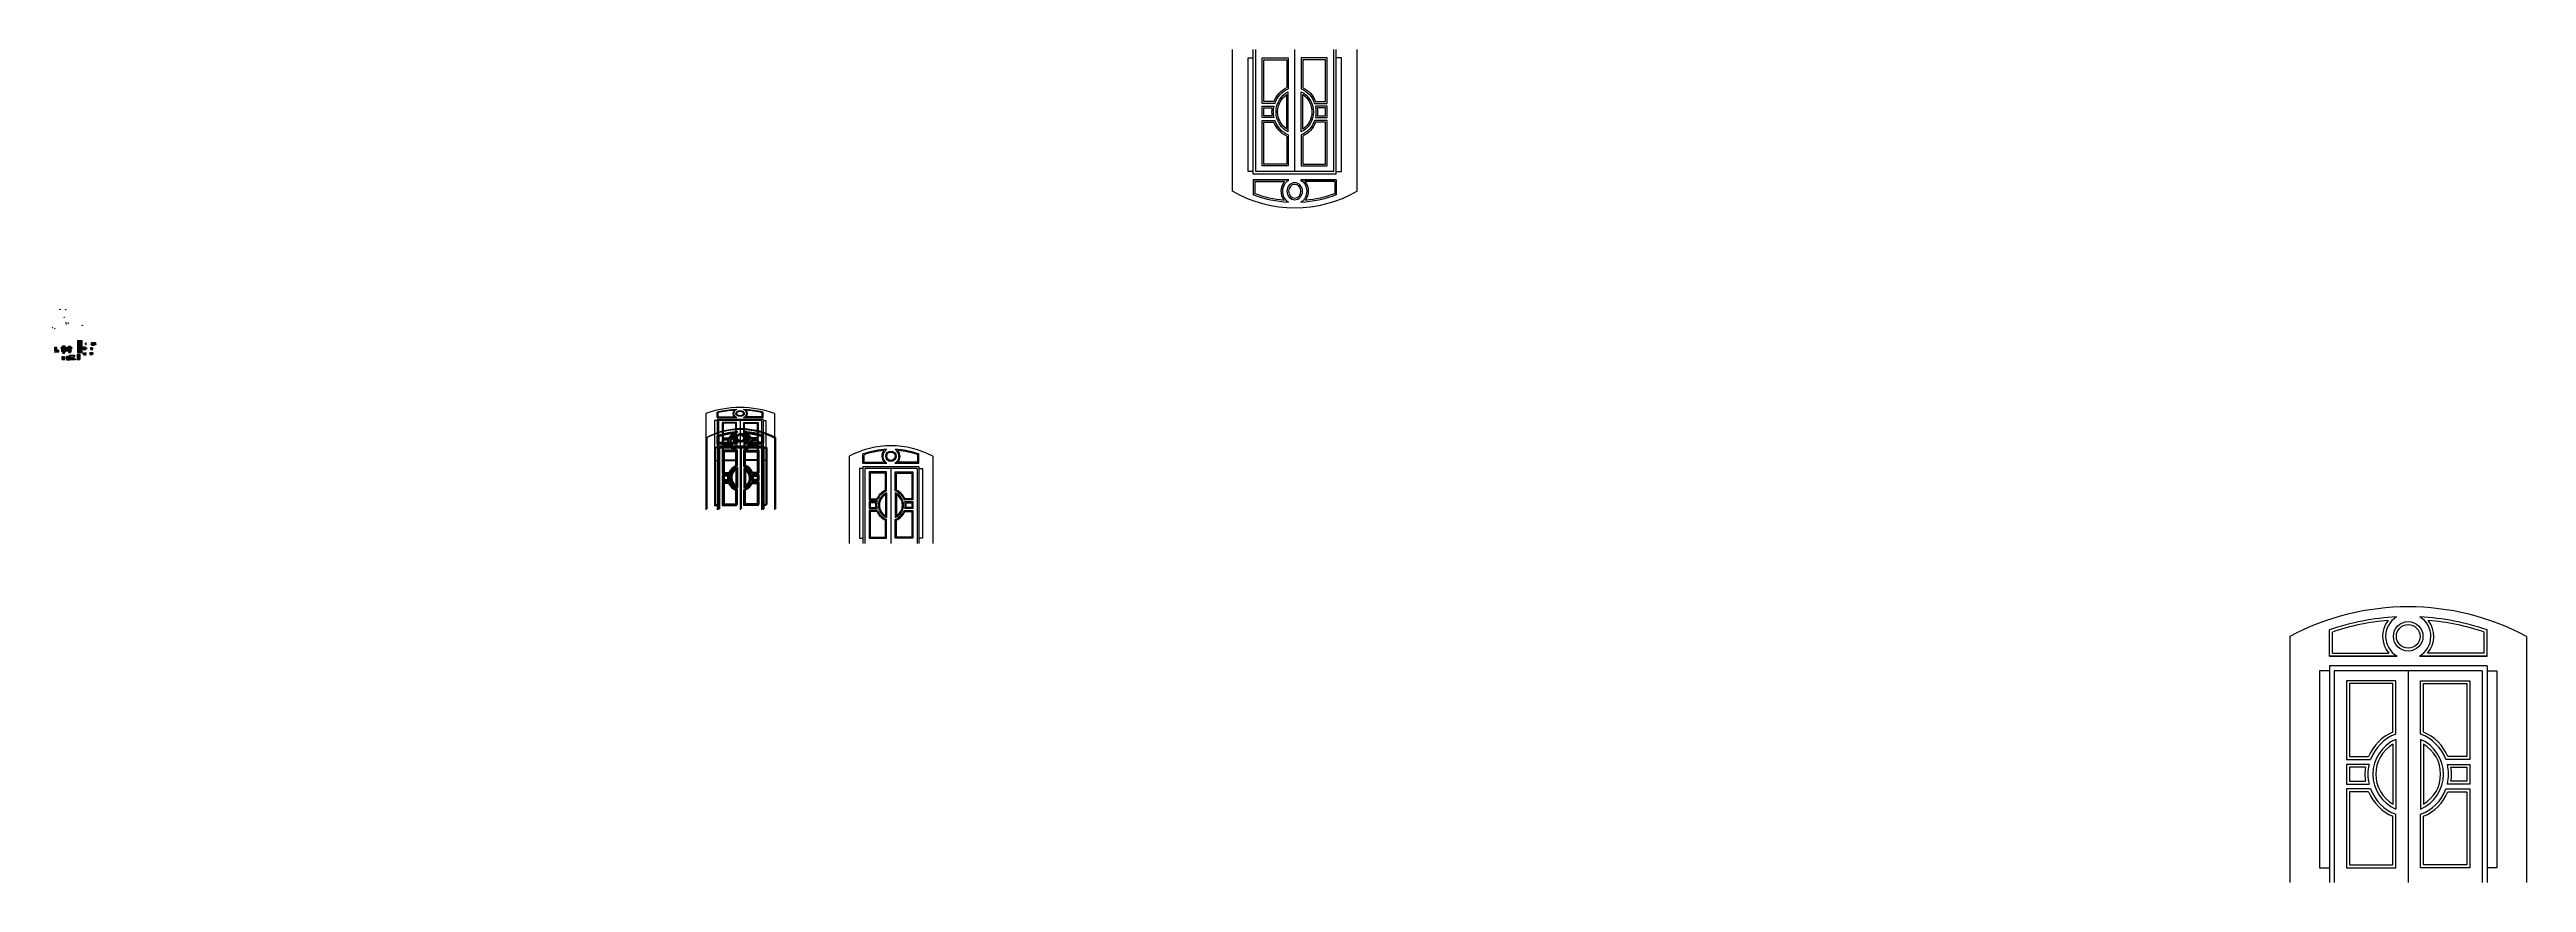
# Model space of a CAD drawing. Header units: millimetres. Extents: x -1636 to 265439, y -57189 to 32701.
import ezdxf

# ---------------------------------------------------------------- set-up
doc = ezdxf.new("R2010")
doc.units = ezdxf.units.MM
doc.linetypes.add('HIDDEN', pattern=[0.375, 0.25, -0.125])
doc.linetypes.add('M-DOT', pattern=[1.25, 0, -1.25])
for name, color, linetype in [('Boundary', 7, 'Continuous'), ('Cabniet', 5, 'Continuous'), ('Dimension', 112, 'Continuous'), ('Dimensions', 7, 'Continuous'), ('Doors', 1, 'Continuous'), ('Elevation', 192, 'Continuous'), ('Hatch', 22, 'Continuous'), ('HIDDEN', 2, 'HIDDEN'), ('Interior Fixture', 222, 'Continuous'), ('Interior wall', 7, 'Continuous'), ('Layout', 7, 'Continuous'), ('Rechrge pit', 7, 'Continuous'), ('scdulue', 114, 'Continuous'), ('Section', 242, 'Continuous'), ('Stairs', 3, 'Continuous'), ('Text', 170, 'Continuous'), ('Windows', 242, 'Continuous')]:
    doc.layers.add(name, color=color, linetype=linetype)
doc.layers.add('Defpoint', color=7, linetype='Continuous', plot=False)
for name, color, linetype, lineweight in [('DIM', 7, 'Continuous', 25), ('LAND', 3, 'Continuous', 25), ('WALL', 5, 'Continuous', 50), ('WINDOW', 2, 'Continuous', 25)]:
    doc.layers.add(name, color=color, linetype=linetype, lineweight=lineweight)
doc.styles.add('style1', font='trebucbd.ttf', dxfattribs={"height": 9})
doc.styles.add('STYLE2', font='romans.shx', dxfattribs={"width": 0.7})
doc.styles.add('style4', font='arial.ttf')
doc.dimstyles.new('ISO-25', dxfattribs={"dimtxt": 2.5, "dimasz": 2.5, "dimexe": 1.25, "dimexo": 0.625, "dimtad": 1, "dimdec": 1, "dimlunit": 4, "dimtxsty": 'Standard', "dimcen": 2.5, "dimse1": 1, "dimse2": 1, "dimadec": 0, "dimazin": 0, "dimtfac": 1, "dimtdec": 1, "dimtmove": 0, "dimatfit": 3, "dimfxl": 0, "dimarcsym": 0})
doc.dimstyles.new('QASIM', dxfattribs={"dimtxt": 7, "dimasz": 3, "dimexe": 4, "dimexo": 9, "dimgap": 1.5, "dimtad": 1, "dimdec": 3, "dimlfac": 0.5, "dimzin": 3, "dimdsep": 46, "dimlunit": 4, "dimtxsty": 'STYLE2', "dimblk1": 'DOT', "dimblk2": 'DOT', "dimsah": 1, "dimcen": 0, "dimclrd": 252, "dimclre": 252, "dimclrt": 7, "dimadec": 0, "dimazin": 0, "dimtfac": 1, "dimtdec": 0, "dimtmove": 2, "dimatfit": 3, "dimldrblk": 'DOT', "dimfxl": 0, "dimtolj": 1, "dimtzin": 3, "dimarcsym": 0})
doc.dimstyles.get("Standard").update_dxf_attribs({"dimtxt": 9, "dimasz": 12, "dimexe": 2, "dimexo": 0.5, "dimgap": 0.09, "dimtad": 0, "dimtih": 1, "dimtoh": 1, "dimdec": 3, "dimzin": 0, "dimdsep": 46, "dimlunit": 4, "dimtxsty": 'Standard', "dimblk": 'OBLIQUE', "dimcen": 0.09, "dimadec": 0, "dimazin": 0, "dimtfac": 1, "dimtdec": 3, "dimtofl": 0, "dimtmove": 0, "dimatfit": 3, "dimldrblk": 'OBLIQUE', "dimfxl": 0, "dimtolj": 1, "dimtzin": 0, "dimarcsym": 0})
doc.dimstyles.new('style1', dxfattribs={"dimtxt": 9, "dimasz": 6.8125, "dimexe": 5.8675, "dimexo": 4.5625, "dimgap": 0.5625, "dimtad": 0, "dimdec": 1, "dimzin": 0, "dimdsep": 46, "dimlunit": 4, "dimtxsty": 'style1', "dimblk": 'ARCHTICK', "dimcen": 0.2775, "dimdle": 5.25, "dimclrd": 256, "dimazin": 0, "dimtfac": 1, "dimtdec": 1, "dimtofl": 0, "dimtmove": 1, "dimatfit": 3, "dimldrblk": 'ARCHTICK', "dimfxl": 0, "dimtolj": 1, "dimtzin": 0, "dimlwd": -1, "dimarcsym": 0})
pattern_1 = [(0, (-355.783, 393.416), (0, 25.4), []), (60, (-355.783, 393.416), (-21.997, 12.7), []), (120, (-355.783, 393.416), (-21.997, -12.7), [])]
pattern_2 = [(0, (-665.35, 393.416), (0, 25.4), []), (60, (-665.35, 393.416), (-21.99705, 12.7), []), (120, (-665.35, 393.416), (-21.99705, -12.7), [])]
pattern_3 = [(0, (-355.26, 537.416), (0, 25.4), []), (60, (-355.26, 537.416), (-21.997, 12.7), []), (120, (-355.26, 537.416), (-21.997, -12.7), [])]
pattern_4 = [(45, (-65.162, -6580.788), (-14.584077, 14.584077), []), (45, (-55.44, -6580.788), (-14.584077, 14.584077), [])]
pattern_5 = [(50, (-98.135, -5806.593), (7.172602, -0.6275213), [0.75, -8.25]), (355, (-98.135, -5806.593), (-1.3875133, 7.5219213), [0.6, -6.6]), (100.4514, (-97.537, -5806.6455), (5.785094, 6.8943954), [0.637402, -7.011421]), (46.1842, (-98.135, -5804.593), (10.6724105, -1.65519), [1.125, -12.375]), (96.6356, (-97.246, -5804.731), (9.346627, 9.741179), [0.956103, -10.51713]), (351.1842, (-98.135, -5804.593), (9.34662, 9.741186), [0.9, -9.9]), (21, (-97.135, -5805.093), (5.9690705, -4.026189), [0.75, -8.25]), (326, (-97.135, -5805.093), (2.4331533, 7.2515005), [0.6, -6.6]), (71.4514, (-96.6376, -5805.429), (8.4022263, 3.225305), [0.637402, -7.011421]), (37.5, (-98.135, -5806.5932), (0.12159855, 3.32893854), [0, -6.52, 0, -6.7, 0, -6.625]), (7.5, (-98.135, -5806.5932), (2.6306954, 3.9441171), [0, -3.82, 0, -6.37, 0, -2.525]), (327.5, (-100.365, -5806.5932), (5.33822436, -0.2255487), [0, -2.5, 0, -7.8, 0, -10.35]), (317.5, (-101.365, -5806.593), (5.8318617, 1.0010498), [0, -3.25, 0, -5.18, 0, -7.35])]
pattern_6 = [(50, (9168.862, 91.049), (16.138354, -1.411923), [1.6875, -18.5625]), (355, (9168.862, 91.049), (-3.121905, 16.924323), [1.35, -14.85]), (100.4514, (9170.207, 90.931), (13.01646, 15.51239), [1.434154, -15.775698]), (46.1842, (9168.862, 95.549), (24.012924, -3.72418), [2.53125, -27.84375]), (96.6356, (9170.863, 95.238), (21.02991, 21.91765), [2.15123, -23.66354]), (351.1842, (9168.862, 95.549), (21.02989, 21.91767), [2.025, -22.275]), (21, (9171.112, 94.424), (13.43041, -9.058925), [1.6875, -18.5625]), (326, (9171.112, 94.424), (5.474595, 16.315876), [1.35, -14.85]), (71.4514, (9172.231, 93.669), (18.90501, 7.256936), [1.434154, -15.775698]), (37.5, (9168.862, 91.0486), (0.273597, 7.4901117), [0, -14.67, 0, -15.075, 0, -14.90625]), (7.5, (9168.862, 91.049), (5.919065, 8.874264), [0, -8.595, 0, -14.3325, 0, -5.68125]), (327.5, (9163.8444, 91.0486), (12.011005, -0.5074846), [0, -5.625, 0, -17.55, 0, -23.2875]), (317.5, (9161.594, 91.049), (13.121689, 2.252362), [0, -7.3125, 0, -11.655, 0, -16.5375])]
pattern_7 = [(45, (1640.402, -5381.781), (-9.280777, 9.280777), []), (45, (1646.59, -5381.781), (-9.280777, 9.280777), [])]

# ---------------------------------------------------------------- blocks, each defined once
blk = doc.blocks.new('Doors')
at = {"layer": 'Doors'}
for p, q in [((-567, 4098), (-567, 4062)), ((-567, 4098), (-565, 4098)), ((-567, 4062), (-567, 4062)), ((-567, 4062), (-565, 4062)), ((-565, 4098), (-565, 4062)), ((-565, 4098), (-565, 4098))]:
    blk.add_line(p, q, dxfattribs=at)
for points in [[(-605, 4059), (-603, 4059), (-603, 4061), (-605, 4061)], [(-565, 4060), (-563, 4060), (-563, 4062), (-565, 4062)]]:
    blk.add_lwpolyline(points, close=True, dxfattribs=at)
blk.add_arc((-565, 4061), 37.4, 92.09183, 180, dxfattribs=at)
blk = doc.blocks.new('Main Gate')
at = {"layer": 'Doors'}
for p, q in [((-641, 4098), (-641, 4062)), ((-639, 4098), (-639, 4062)), ((-567, 4098), (-567, 4062)), ((-565, 4098), (-565, 4062))]:
    blk.add_line(p, q, dxfattribs=at)
for centre, start, end in [((-640, 4061), 0, 87.90817), ((-565, 4061), 92.09183, 180)]:
    blk.add_arc(centre, 37.4, start, end, dxfattribs=at)
blk = doc.blocks.new('main')
at = {"layer": 'Doors'}
blk.add_blockref('Main Gate', (0, 0), dxfattribs=at)
blk = doc.blocks.new('gate')
at = {"layer": 'Doors'}
for points in [[(-641, 4060), (-643, 4060), (-643, 4062), (-641, 4062)], [(-565, 4060), (-563, 4060), (-563, 4062), (-565, 4062)]]:
    blk.add_lwpolyline(points, close=True, dxfattribs=at)
blk.add_blockref('main', (0, 0), dxfattribs=at)
blk = doc.blocks.new('2')
at = {"layer": 'Doors'}
for p, q in [((-639, 4098), (-641, 4098)), ((-639, 4062), (-641, 4062)), ((-567, 4098), (-565, 4098)), ((-567, 4062), (-565, 4062))]:
    blk.add_line(p, q, dxfattribs=at)
blk.add_blockref('gate', (0, 0), dxfattribs=at)
blk = doc.blocks.new('A$C3E2F7594')
for p, q in [((162, 0), (2131, 0)), ((319, 450), (1974, 450)), ((328, 300), (1964, 300)), ((332, 200), (1960, 200)), ((818, 450), (818, 300)), ((818, 200), (818, 0)), ((1474, 450), (1474, 300)), ((1474, 200), (1474, 0)), ((1474, 200), (1474, 0))]:
    blk.add_line(p, q)
blk.add_arc((1146, -200), 1217, 60.3239781, 119.6760219)
for points in [[(162, 0), (155, 74), (142, 176), (99, 503), (74, 634), (2, 697), (45, 780), (173, 762), (255, 659), (322, 0)], [(92, 793), (335, 815), (544, 858)], [(2201, 793), (1958, 815), (1749, 858)], [(2131, 0), (2137, 74), (2151, 176), (2194, 503), (2219, 634), (2291, 697), (2248, 780), (2119, 762), (2038, 659), (1970, 0)]]:
    blk.add_spline(points, degree=3)
blk = doc.blocks.new('A$C70aa158d')
blk.add_blockref('A$C3E2F7594', (20, 0))
blk = doc.blocks.new('A$C6FCA522F')
for p, q in [((0, 0.5), (0, 0.5)), ((0, 0.5), (0, 0.5)), ((0, 0.5), (0, 0.5)), ((0, 0.5), (0, 0.5)), ((0, 0.5), (0, 0.5)), ((0, 0.5), (0, 0.5)), ((0, 0.5), (0, 0.5)), ((0, 0.5), (0, 0.5)), ((0, 0.5), (0, 0.5)), ((0, 0.5), (0, 0.5)), ((0, 0.5), (0, 0.5)), ((0, 0.5), (0, 0.5)), ((0, 0.5), (0, 0.5)), ((0, 0.5), (0, 0.5)), ((0, 0.5), (0, 0.5)), ((0, 0.5), (0, 0.5)), ((0, 0.5), (0, 0.5)), ((0, 0.5), (0, 0.5)), ((0, 0.5), (0, 0.5)), ((0, 0.5), (0, 0.4)), ((0, 0.4), (0, 0.3)), ((0, 0.4), (0, 0.3)), ((0, 0.4), (0, 0.4)), ((0, 0.4), (0, 0.4)), ((0, 0.4), (0, 0.4)), ((0, 0.4), (0, 0.4)), ((0, 0.4), (0, 0.4)), ((0, 0.4), (0, 0.4)), ((0, 0.4), (0, 0.4)), ((0, 0.4), (0, 0.4)), ((0, 0.4), (0, 0.4)), ((0, 0.4), (0, 0.4)), ((0, 0.4), (0, 0.4)), ((0, 0.4), (0, 0.4)), ((0, 0.4), (0, 0.4)), ((0, 0.4), (0, 0.4)), ((0, 0.4), (0, 0.4)), ((0, 0.4), (0, 0.4)), ((0, 0.4), (0, 0.4)), ((0, 0.4), (0, 0.4)), ((0, 0.3), (0, 0.3)), ((0.1, 0.6), (0.1, 0.5)), ((0.2, 0.6), (0.1, 0.6)), ((0.1, 0.5), (0.1, 0.4)), ((0.1, 0.5), (0.1, 0.5)), ((0.1, 0.4), (0.2, 0.3)), ((0.1, 0.4), (0.1, 0.4)), ((0.2, 0.8), (0.2, 0.7)), ((0.2, 0.7), (0.2, 0.7)), ((0.2, 0.7), (0.2, 0.7)), ((0.2, 0.7), (0.2, 0.7)), ((0.2, 0.7), (0.2, 0.7)), ((0.2, 0.7), (0.2, 0.7)), ((0.2, 0.7), (0.2, 0.7)), ((0.3, 0.7), (0.2, 0.7)), ((0.2, 0.7), (0.3, 0.7)), ((0.3, 0.7), (0.2, 0.7)), ((0.2, 0.6), (0.2, 0.6)), ((0.3, 0.6), (0.2, 0.6)), ((0.2, 0.3), (0.3, 0.3)), ((0.2, 0.3), (0.2, 0.3)), ((0.2, 0), (0.2, 0.1)), ((0.2, 0.1), (0.2, 0.1)), ((0.2, 0), (0.3, 0)), ((0.2, 0), (0.2, 0)), ((0.3, 0.7), (0.3, 0.7)), ((0.3, 0.7), (0.3, 0.7)), ((0.3, 0.7), (0.3, 0.7)), ((0.3, 0.7), (0.3, 0.7)), ((0.3, 0.7), (0.3, 0.7)), ((0.3, 0.7), (0.3, 0.7)), ((0.3, 0.6), (0.3, 0.6)), ((0.4, 0.6), (0.3, 0.6)), ((0.3, 0.3), (0.4, 0.4)), ((0.3, 0.3), (0.3, 0.3)), ((0.3, 0), (0.3, 0.1)), ((0.3, 0.1), (0.3, 0.1)), ((0.3, 0), (0.3, 0)), ((0.4, 0.5), (0.4, 0.6)), ((0.4, 0.4), (0.4, 0.5)), ((0.4, 0.5), (0.4, 0.5)), ((0.4, 0.4), (0.4, 0.4)), ((0.5, 0.5), (0.5, 0.5)), ((0.5, 0.5), (0.5, 0.5)), ((0.5, 0.5), (0.5, 0.5)), ((0.5, 0.5), (0.5, 0.5)), ((0.5, 0.5), (0.5, 0.5)), ((0.5, 0.5), (0.5, 0.5)), ((0.5, 0.5), (0.5, 0.5)), ((0.5, 0.5), (0.5, 0.5)), ((0.5, 0.5), (0.5, 0.5)), ((0.5, 0.5), (0.5, 0.5)), ((0.5, 0.5), (0.5, 0.5)), ((0.5, 0.5), (0.5, 0.5)), ((0.5, 0.5), (0.5, 0.5)), ((0.5, 0.5), (0.5, 0.5)), ((0.5, 0.5), (0.5, 0.5)), ((0.5, 0.5), (0.5, 0.5)), ((0.5, 0.5), (0.5, 0.5)), ((0.5, 0.5), (0.5, 0.5)), ((0.5, 0.5), (0.5, 0.5)), ((0.5, 0.5), (0.5, 0.4)), ((0.5, 0.4), (0.5, 0.3)), ((0.5, 0.3), (0.5, 0.4)), ((0.5, 0.4), (0.5, 0.4)), ((0.5, 0.4), (0.5, 0.4)), ((0.5, 0.4), (0.5, 0.4)), ((0.5, 0.4), (0.5, 0.4)), ((0.5, 0.4), (0.5, 0.4)), ((0.5, 0.4), (0.5, 0.4)), ((0.5, 0.4), (0.5, 0.4)), ((0.5, 0.4), (0.5, 0.4)), ((0.5, 0.4), (0.5, 0.4)), ((0.5, 0.4), (0.5, 0.4)), ((0.5, 0.4), (0.5, 0.4)), ((0.5, 0.4), (0.5, 0.4)), ((0.5, 0.4), (0.5, 0.4)), ((0.5, 0.4), (0.5, 0.4)), ((0.5, 0.4), (0.5, 0.4)), ((0.5, 0.4), (0.5, 0.4)), ((0.5, 0.4), (0.5, 0.4)), ((0.5, 0.4), (0.5, 0.4))]:
    blk.add_line(p, q)
for centre, start, end in [((0.3, 0.4), 0, 180), ((0.3, 0.3), 183.2658, 354.5558)]:
    blk.add_arc(centre, 0.23, start, end)
blk.add_solid([(0.2, 0), (0.2, 0), (0.2, 0)])
blk = doc.blocks.new('A$C84dbe571')
at = {"color": 7, "xscale": 1000, "yscale": 1000, "zscale": 1000}
blk.add_blockref('A$C6FCA522F', (0, 0), dxfattribs=at)
blk = doc.blocks.new('A$C00A85CD1')
for p, q in [((0, 501), (948, 501)), ((0, 1), (0, 501)), ((0, 471), (946, 471)), ((0, 61), (884, 61)), ((0, 1), (3800, 1)), ((15, 461), (945, 461)), ((15, 461), (15, 271)), ((15, 271), (922, 271)), ((15, 261), (920, 261)), ((15, 71), (15, 261)), ((15, 71), (885, 71)), ((174, 1039), (76, 832)), ((76, 832), (459, 832)), ((78, 837), (457, 837)), ((177, 1039), (81, 832)), ((85, 851), (450, 851)), ((87, 857), (448, 857)), ((189, 1039), (101, 832)), ((205, 1039), (134, 832)), ((168, 1025), (367, 1025)), ((172, 1034), (360, 1034)), ((174, 1039), (361, 1039)), ((185, 755), (222, 755)), ((186, 750), (185, 755)), ((186, 750), (222, 750)), ((186, 707), (221, 707)), ((186, 707), (186, 702)), ((186, 702), (221, 702)), ((188, 750), (194, 707)), ((195, 832), (195, 755)), ((196, 832), (196, 766)), ((198, 832), (198, 768)), ((200, 511), (200, 501)), ((200, 501), (326, 501)), ((325, 513), (201, 513)), ((202, 832), (202, 771)), ((203, 515), (323, 515)), ((207, 832), (207, 771)), ((212, 832), (212, 755)), ((219, 750), (214, 707)), ((221, 707), (221, 702)), ((222, 755), (222, 750)), ((229, 532), (297, 532)), ((235, 534), (291, 534)), ((246, 669), (280, 669)), ((247, 681), (279, 681)), ((252, 660), (274, 660)), ((252, 652), (274, 652)), ((252, 652), (252, 620)), ((252, 620), (274, 620)), ((252, 616), (274, 616)), ((252, 611), (274, 611)), ((252, 594), (274, 594)), ((252, 550), (274, 550)), ((252, 550), (274, 550)), ((254, 704), (272, 704)), ((254, 701), (272, 701)), ((272, 697), (254, 697)), ((254, 695), (272, 695)), ((256, 832), (256, 706)), ((256, 585), (270, 585)), ((257, 832), (257, 736)), ((258, 832), (258, 737)), ((259, 832), (259, 739)), ((262, 832), (262, 740)), ((267, 832), (267, 741)), ((270, 832), (270, 706)), ((274, 652), (274, 620)), ((304, 755), (304, 750)), ((341, 755), (304, 755)), ((340, 750), (304, 750)), ((305, 707), (305, 702)), ((340, 707), (305, 707)), ((340, 702), (305, 702)), ((307, 750), (312, 707)), ((314, 832), (314, 755)), ((319, 832), (319, 771)), ((324, 832), (324, 771)), ((326, 511), (326, 501)), ((328, 832), (328, 768)), ((330, 832), (330, 766)), ((331, 832), (331, 755)), ((338, 750), (332, 707)), ((353, 395), (337, 395)), ((337, 395), (337, 338)), ((337, 338), (353, 338)), ((353, 195), (337, 195)), ((337, 195), (337, 138)), ((337, 138), (353, 138)), ((340, 750), (341, 755)), ((340, 707), (340, 702)), ((343, 1039), (401, 832)), ((450, 395), (353, 395)), ((353, 395), (353, 338)), ((353, 338), (353, 395)), ((450, 381), (353, 381)), ((353, 381), (353, 352)), ((353, 352), (450, 352)), ((353, 338), (450, 338)), ((450, 195), (353, 195)), ((353, 195), (353, 138)), ((353, 138), (353, 195)), ((450, 180), (353, 180)), ((353, 180), (353, 152)), ((353, 152), (450, 152)), ((353, 138), (450, 138)), ((355, 1039), (425, 832)), ((359, 1039), (441, 832)), ((361, 1039), (459, 832)), ((450, 461), (450, 271)), ((450, 261), (450, 71)), ((454, 461), (454, 271)), ((552, 395), (454, 395)), ((536, 381), (454, 381)), ((454, 352), (536, 352)), ((454, 338), (552, 338)), ((454, 261), (454, 71)), ((552, 195), (454, 195)), ((536, 180), (454, 180)), ((454, 152), (536, 152)), ((454, 138), (552, 138)), ((536, 395), (552, 395)), ((536, 338), (536, 395)), ((552, 338), (536, 338)), ((536, 195), (552, 195)), ((536, 138), (536, 195)), ((552, 138), (536, 138)), ((3260, 1111), (540, 1111)), ((540, 1111), (540, 501)), ((540, 1111), (630, 1021)), ((3250, 1101), (550, 1101)), ((550, 1101), (550, 501)), ((552, 338), (552, 395)), ((552, 395), (552, 338)), ((552, 352), (552, 381)), ((552, 138), (552, 195)), ((552, 195), (552, 138)), ((552, 152), (552, 180)), ((3180, 1031), (620, 1031)), ((620, 1031), (620, 501)), ((796, 786), (630, 1021)), ((3170, 1021), (630, 1021)), ((630, 1021), (630, 501)), ((796, 739), (630, 501)), ((802, 786), (636, 1021)), ((802, 739), (636, 501)), ((796, 786), (832, 786)), ((796, 739), (796, 786)), ((832, 739), (796, 739)), ((801, 781), (827, 781)), ((801, 744), (801, 781)), ((827, 744), (801, 744)), ((826, 786), (993, 1021)), ((826, 739), (953, 558)), ((827, 781), (827, 744)), ((832, 786), (999, 1021)), ((832, 786), (832, 739)), ((832, 739), (953, 566)), ((855, 24), (842, 1)), ((882, 44), (855, 24)), ((890, 102), (882, 45)), ((882, 45), (890, 16)), ((906, 183), (890, 102)), ((890, 16), (915, 1)), ((925, 290), (906, 183)), ((966, 387), (925, 290)), ((938, 395), (931, 304)), ((935, 308), (931, 306)), ((948, 242), (933, 168)), ((933, 168), (939, 100)), ((950, 313), (935, 308)), ((955, 446), (938, 395)), ((939, 100), (956, 24)), ((948, 497), (945, 454)), ((984, 481), (945, 454)), ((951, 531), (948, 497)), ((973, 317), (948, 242)), ((996, 321), (950, 313)), ((953, 557), (951, 531)), ((954, 577), (953, 557)), ((955, 592), (954, 577)), ((956, 604), (955, 592)), ((1000, 501), (955, 446)), ((957, 681), (956, 676)), ((956, 676), (956, 670)), ((956, 670), (956, 664)), ((956, 664), (956, 657)), ((956, 657), (957, 650)), ((957, 612), (956, 604)), ((956, 24), (966, 1)), ((958, 691), (957, 686)), ((957, 686), (957, 681)), ((957, 650), (957, 642)), ((957, 642), (957, 635)), ((957, 635), (957, 628)), ((957, 628), (957, 620)), ((957, 620), (957, 612)), ((959, 698), (958, 695)), ((958, 695), (958, 691)), ((960, 701), (959, 698)), ((961, 704), (960, 701)), ((962, 708), (961, 706)), ((961, 706), (961, 704)), ((963, 711), (962, 709)), ((962, 709), (962, 708)), ((964, 712), (963, 711)), ((966, 713), (964, 712)), ((968, 714), (966, 713)), ((995, 422), (966, 387)), ((970, 715), (968, 714)), ((968, 1), (976, 75)), ((973, 717), (970, 715)), ((977, 718), (973, 717)), ((976, 75), (987, 249)), ((982, 720), (977, 718)), ((987, 722), (982, 720)), ((992, 724), (987, 722)), ((987, 249), (1034, 327)), ((998, 727), (992, 724)), ((1015, 554), (994, 493)), ((1020, 438), (995, 422)), ((1006, 327), (996, 321)), ((1003, 729), (998, 727)), ((1000, 727), (1000, 1101)), ((2800, 950), (1000, 950)), ((2800, 940), (1000, 940)), ((2800, 921), (1000, 921)), ((2800, 911), (1000, 911)), ((1107, 811), (1000, 811)), ((1083, 801), (1000, 801)), ((1000, 501), (1900, 513)), ((1009, 732), (1003, 729)), ((1006, 327), (1900, 327)), ((1019, 686), (1008, 619)), ((1008, 619), (1015, 554)), ((1014, 736), (1009, 732)), ((1018, 739), (1014, 736)), ((1022, 743), (1018, 739)), ((1064, 758), (1019, 686)), ((1047, 455), (1020, 438)), ((1026, 747), (1022, 743)), ((1030, 751), (1026, 747)), ((1033, 755), (1030, 751)), ((1037, 760), (1033, 755)), ((1034, 327), (1047, 288)), ((1040, 764), (1037, 760)), ((1044, 769), (1040, 764)), ((1049, 774), (1044, 769)), ((1047, 455), (1902, 461)), ((1047, 288), (1075, 0)), ((1054, 779), (1049, 774)), ((1059, 784), (1054, 779)), ((1066, 789), (1059, 784)), ((1097, 807), (1064, 758)), ((1074, 794), (1066, 789)), ((1083, 800), (1074, 794)), ((1094, 805), (1083, 800)), ((1090, 1), (1133, 28)), ((1107, 811), (1094, 805)), ((2695, 811), (1107, 811)), ((1139, 88), (1126, 24)), ((1133, 28), (1160, 30)), ((1152, 145), (1139, 88)), ((1243, 327), (1152, 145)), ((1156, 565), (1157, 567)), ((1156, 562), (1156, 565)), ((1157, 560), (1156, 562)), ((1156, 560), (1798, 560)), ((1157, 569), (1158, 571)), ((1157, 567), (1157, 569)), ((1157, 557), (1157, 560)), ((1159, 554), (1157, 557)), ((1158, 571), (1160, 572)), ((1161, 552), (1159, 554)), ((1160, 572), (1161, 573)), ((1160, 30), (1209, 1)), ((1161, 573), (1163, 574)), ((1164, 549), (1161, 552)), ((1163, 574), (1165, 574)), ((1167, 546), (1164, 549)), ((1165, 574), (1167, 575)), ((1165, 574), (1790, 574)), ((1167, 575), (1169, 576)), ((1172, 542), (1167, 546)), ((1169, 576), (1172, 577)), ((1172, 577), (1174, 579)), ((1177, 538), (1172, 542)), ((1174, 579), (1176, 581)), ((1176, 581), (1178, 583)), ((1183, 533), (1177, 538)), ((1178, 583), (1181, 585)), ((1181, 585), (1183, 588)), ((1183, 588), (1185, 591)), ((1191, 526), (1183, 533)), ((1185, 591), (1188, 594)), ((1188, 594), (1191, 597)), ((1189, 12), (1195, 150)), ((1191, 597), (1194, 600)), ((1199, 517), (1191, 526)), ((1194, 600), (1197, 603)), ((1195, 150), (1222, 249)), ((1197, 603), (1201, 606)), ((1212, 504), (1199, 517)), ((1201, 606), (1207, 609)), ((1207, 609), (1215, 611)), ((1209, 1), (1276, 26)), ((1215, 611), (1226, 614)), ((1222, 249), (1247, 312)), ((1226, 614), (1233, 616)), ((1233, 616), (1443, 625)), ((1247, 312), (1254, 327)), ((1280, 308), (1251, 320)), ((1276, 26), (1325, 38)), ((1304, 273), (1280, 308)), ((1335, 96), (1304, 273)), ((1325, 38), (1364, 24)), ((1352, 28), (1335, 96)), ((1362, 238), (1352, 145)), ((1352, 145), (1368, 69)), ((1385, 267), (1362, 238)), ((1364, 24), (1397, 1)), ((1368, 69), (1373, 18)), ((1387, 327), (1385, 267)), ((1397, 1), (1422, 12)), ((1422, 12), (1455, 14)), ((1443, 625), (1715, 617)), ((1455, 14), (1484, 1)), ((1462, 18), (1491, 22)), ((1484, 1), (1462, 18)), ((1491, 22), (1553, 1)), ((1551, 9), (1565, 47)), ((1559, 5), (1551, 9)), ((1553, 1), (1605, 22)), ((1565, 14), (1559, 5)), ((1617, 115), (1565, 14)), ((1565, 47), (1584, 113)), ((1584, 113), (1596, 226)), ((1596, 226), (1624, 327)), ((1605, 22), (1638, 28)), ((1631, 197), (1617, 115)), ((1642, 325), (1631, 197)), ((1638, 28), (1679, 24)), ((1652, 209), (1658, 292)), ((1658, 152), (1652, 209)), ((1658, 292), (1656, 325)), ((1689, 71), (1658, 152)), ((1679, 24), (1732, 1)), ((1743, 3), (1689, 71)), ((1715, 617), (1729, 614)), ((1729, 614), (1740, 611)), ((1732, 1), (1776, 7)), ((1740, 611), (1748, 609)), ((1767, 100), (1743, 3)), ((1748, 609), (1753, 606)), ((1756, 517), (1750, 511)), ((1753, 606), (1758, 603)), ((1764, 526), (1756, 517)), ((1758, 603), (1761, 600)), ((1761, 600), (1764, 597)), ((1764, 597), (1767, 594)), ((1772, 533), (1764, 526)), ((1767, 594), (1770, 591)), ((1780, 189), (1767, 100)), ((1770, 591), (1772, 588)), ((1772, 588), (1774, 585)), ((1778, 538), (1772, 533)), ((1774, 585), (1777, 583)), ((1776, 7), (1846, 9)), ((1777, 583), (1779, 581)), ((1783, 542), (1778, 538)), ((1779, 581), (1781, 579)), ((1809, 279), (1780, 189)), ((1781, 579), (1783, 577)), ((1783, 577), (1785, 576)), ((1788, 546), (1783, 542)), ((1785, 576), (1788, 575)), ((1788, 575), (1790, 574)), ((1791, 549), (1788, 546)), ((1790, 574), (1792, 574)), ((1794, 552), (1791, 549)), ((1792, 574), (1793, 573)), ((1793, 573), (1795, 572)), ((1796, 554), (1794, 552)), ((1795, 572), (1796, 571)), ((1796, 571), (1798, 569)), ((1797, 557), (1796, 554)), ((1798, 560), (1797, 557)), ((1798, 569), (1798, 567)), ((1798, 567), (1799, 565)), ((1799, 562), (1798, 560)), ((1799, 565), (1799, 562)), ((1856, 327), (1809, 279)), ((1813, 9), (1825, 61)), ((1825, 61), (1838, 162)), ((1838, 162), (1864, 306)), ((1846, 9), (1864, 24)), ((1864, 306), (1875, 310)), ((1864, 24), (1899, 32)), ((1875, 310), (1889, 323)), ((2801, 501), (1900, 513)), ((2755, 455), (1900, 461)), ((2795, 327), (1901, 327)), ((1937, 24), (1902, 32)), ((1956, 9), (1937, 24)), ((1945, 327), (1993, 279)), ((2026, 7), (1956, 9)), ((1993, 279), (2022, 189)), ((2000, 569), (1999, 567)), ((1999, 567), (1999, 565)), ((1999, 565), (1999, 562)), ((1999, 562), (1999, 560)), ((2641, 560), (1999, 560)), ((1999, 560), (2000, 557)), ((2001, 571), (2000, 569)), ((2000, 557), (2002, 554)), ((2002, 572), (2001, 571)), ((2004, 573), (2002, 572)), ((2002, 554), (2004, 552)), ((2006, 574), (2004, 573)), ((2004, 552), (2006, 549)), ((2008, 574), (2006, 574)), ((2006, 549), (2010, 546)), ((2010, 575), (2008, 574)), ((2632, 574), (2008, 574)), ((2012, 576), (2010, 575)), ((2010, 546), (2014, 542)), ((2014, 577), (2012, 576)), ((2017, 579), (2014, 577)), ((2014, 542), (2020, 538)), ((2019, 581), (2017, 579)), ((2021, 583), (2019, 581)), ((2020, 538), (2026, 533)), ((2023, 585), (2021, 583)), ((2022, 189), (2034, 100)), ((2026, 588), (2023, 585)), ((2028, 591), (2026, 588)), ((2026, 533), (2033, 526)), ((2069, 1), (2026, 7)), ((2031, 594), (2028, 591)), ((2033, 597), (2031, 594)), ((2036, 600), (2033, 597)), ((2033, 526), (2042, 517)), ((2034, 100), (2059, 3)), ((2040, 603), (2036, 600)), ((2044, 606), (2040, 603)), ((2042, 517), (2048, 511)), ((2050, 609), (2044, 606)), ((2058, 611), (2050, 609)), ((2068, 614), (2058, 611)), ((2058, 3), (2112, 71)), ((2082, 617), (2068, 614)), ((2123, 24), (2069, 1)), ((2354, 625), (2082, 617)), ((2112, 71), (2143, 152)), ((2164, 28), (2123, 24)), ((2143, 292), (2145, 325)), ((2149, 209), (2143, 292)), ((2143, 152), (2149, 209)), ((2160, 325), (2170, 197)), ((2197, 22), (2164, 28)), ((2170, 197), (2184, 115)), ((2205, 226), (2177, 327)), ((2184, 115), (2236, 14)), ((2248, 1), (2197, 22)), ((2217, 113), (2205, 226)), ((2236, 47), (2217, 113)), ((2250, 9), (2236, 47)), ((2236, 14), (2242, 5)), ((2242, 5), (2250, 9)), ((2310, 22), (2248, 1)), ((2339, 18), (2310, 22)), ((2318, 1), (2339, 18)), ((2346, 14), (2318, 1)), ((2379, 12), (2346, 14)), ((2565, 616), (2354, 625)), ((2404, 1), (2379, 12)), ((2437, 24), (2404, 1)), ((2415, 327), (2417, 267)), ((2417, 267), (2439, 238)), ((2433, 69), (2429, 18)), ((2450, 145), (2433, 69)), ((2476, 38), (2437, 24)), ((2439, 238), (2450, 145)), ((2449, 28), (2466, 96)), ((2466, 96), (2497, 273)), ((2526, 26), (2476, 38)), ((2497, 273), (2522, 308)), ((2522, 308), (2551, 320)), ((2592, 1), (2526, 26)), ((2555, 312), (2548, 327)), ((2579, 249), (2555, 312)), ((2559, 327), (2650, 145)), ((2572, 614), (2565, 616)), ((2582, 611), (2572, 614)), ((2606, 150), (2579, 249)), ((2590, 609), (2582, 611)), ((2586, 504), (2598, 517)), ((2596, 606), (2590, 609)), ((2641, 30), (2592, 1)), ((2600, 603), (2596, 606)), ((2598, 517), (2607, 526)), ((2604, 600), (2600, 603)), ((2607, 597), (2604, 600)), ((2612, 12), (2606, 150)), ((2609, 594), (2607, 597)), ((2607, 526), (2614, 533)), ((2612, 591), (2609, 594)), ((2615, 588), (2612, 591)), ((2614, 533), (2620, 538)), ((2617, 585), (2615, 588)), ((2619, 583), (2617, 585)), ((2621, 581), (2619, 583)), ((2620, 538), (2626, 542)), ((2624, 579), (2621, 581)), ((2626, 577), (2624, 579)), ((2628, 576), (2626, 577)), ((2626, 542), (2630, 546)), ((2630, 575), (2628, 576)), ((2632, 574), (2630, 575)), ((2630, 546), (2634, 549)), ((2634, 574), (2632, 574)), ((2636, 573), (2634, 574)), ((2634, 549), (2636, 552)), ((2638, 572), (2636, 573)), ((2636, 552), (2638, 554)), ((2639, 571), (2638, 572)), ((2638, 554), (2640, 557)), ((2640, 569), (2639, 571)), ((2641, 567), (2640, 569)), ((2640, 557), (2641, 560)), ((2641, 565), (2641, 567)), ((2641, 562), (2641, 565)), ((2641, 560), (2641, 562)), ((2668, 28), (2641, 30)), ((2650, 145), (2662, 88)), ((2662, 88), (2675, 24)), ((2711, 1), (2668, 28)), ((2695, 811), (2800, 811)), ((2695, 811), (2707, 805)), ((2705, 807), (2738, 758)), ((2707, 805), (2718, 800)), ((2726, 178), (2716, 0)), ((2718, 801), (2800, 801)), ((2718, 800), (2727, 794)), ((2755, 288), (2726, 178)), ((2727, 794), (2735, 789)), ((2735, 789), (2742, 784)), ((2738, 758), (2782, 686)), ((2742, 784), (2748, 779)), ((2748, 779), (2753, 774)), ((2753, 774), (2757, 769)), ((2755, 455), (2782, 438)), ((2767, 327), (2755, 288)), ((2757, 769), (2761, 764)), ((2761, 764), (2765, 760)), ((2765, 760), (2768, 755)), ((2815, 249), (2767, 327)), ((2768, 755), (2772, 751)), ((2772, 751), (2775, 747)), ((2775, 747), (2779, 743)), ((2779, 743), (2783, 739)), ((2782, 686), (2794, 619)), ((2782, 438), (2806, 422)), ((2783, 739), (2788, 736)), ((2794, 619), (2787, 554)), ((2787, 554), (2808, 493)), ((2788, 736), (2793, 732)), ((2793, 732), (2798, 729)), ((2795, 327), (2806, 321)), ((2798, 729), (2803, 727)), ((2800, 728), (2800, 1101)), ((2968, 786), (2801, 1021)), ((2801, 501), (2846, 446)), ((2803, 727), (2809, 724)), ((2806, 422), (2835, 387)), ((2806, 321), (2851, 313)), ((2974, 786), (2807, 1021)), ((2809, 724), (2814, 722)), ((2814, 722), (2820, 720)), ((2825, 75), (2815, 249)), ((2818, 481), (2856, 454)), ((2820, 720), (2824, 718)), ((2824, 718), (2828, 717)), ((2833, 1), (2825, 75)), ((2828, 717), (2831, 715)), ((2828, 317), (2854, 242)), ((2831, 715), (2834, 714)), ((2834, 714), (2836, 713)), ((2835, 387), (2877, 290)), ((2846, 24), (2835, 1)), ((2836, 713), (2837, 712)), ((2837, 712), (2838, 711)), ((2838, 711), (2839, 709)), ((2839, 709), (2840, 708)), ((2840, 708), (2840, 706)), ((2840, 706), (2841, 704)), ((2841, 704), (2842, 701)), ((2842, 701), (2842, 698)), ((2842, 698), (2843, 695)), ((2843, 695), (2844, 691)), ((2844, 691), (2844, 686)), ((2844, 686), (2845, 681)), ((2845, 642), (2844, 635)), ((2844, 635), (2844, 628)), ((2844, 628), (2844, 620)), ((2844, 620), (2845, 612)), ((2845, 681), (2845, 676)), ((2845, 676), (2845, 670)), ((2845, 670), (2845, 664)), ((2845, 664), (2845, 657)), ((2845, 657), (2845, 650)), ((2845, 650), (2845, 642)), ((2845, 612), (2845, 604)), ((2845, 604), (2846, 592)), ((2846, 592), (2847, 577)), ((2846, 446), (2863, 395)), ((2862, 100), (2846, 24)), ((2847, 577), (2849, 557)), ((2968, 739), (2848, 568)), ((2974, 739), (2848, 560)), ((2849, 557), (2851, 531)), ((2851, 531), (2853, 497)), ((2851, 313), (2866, 308)), ((3800, 501), (2853, 501)), ((2853, 497), (2856, 454)), ((2854, 242), (2868, 168)), ((3800, 471), (2855, 471)), ((3785, 461), (2856, 461)), ((2868, 168), (2862, 100)), ((2863, 395), (2870, 304)), ((2866, 308), (2870, 306)), ((2877, 290), (2895, 183)), ((3298, 271), (2880, 271)), ((3298, 261), (2881, 261)), ((2912, 16), (2887, 1)), ((2895, 183), (2912, 102)), ((2912, 102), (2920, 45)), ((2920, 45), (2912, 16)), ((3785, 71), (2916, 71)), ((3800, 61), (2917, 61)), ((2920, 44), (2947, 24)), ((2947, 24), (2959, 1)), ((3004, 786), (2968, 786)), ((2968, 786), (2968, 739)), ((2968, 739), (3004, 739)), ((2999, 781), (2973, 781)), ((2973, 781), (2973, 744)), ((2973, 744), (2999, 744)), ((2998, 786), (3164, 1021)), ((2998, 739), (3164, 501)), ((2999, 744), (2999, 781)), ((3004, 786), (3170, 1021)), ((3004, 739), (3004, 786)), ((3004, 739), (3170, 501)), ((3260, 1111), (3170, 1021)), ((3170, 501), (3170, 1021)), ((3180, 501), (3180, 1031)), ((3200, 338), (3200, 395)), ((3200, 395), (3298, 395)), ((3216, 395), (3200, 395)), ((3200, 395), (3200, 338)), ((3200, 352), (3200, 381)), ((3298, 338), (3200, 338)), ((3200, 338), (3216, 338)), ((3200, 138), (3200, 195)), ((3200, 195), (3298, 195)), ((3216, 195), (3200, 195)), ((3200, 195), (3200, 138)), ((3200, 152), (3200, 180)), ((3298, 138), (3200, 138)), ((3200, 138), (3216, 138)), ((3216, 338), (3216, 395)), ((3216, 381), (3298, 381)), ((3298, 352), (3216, 352)), ((3216, 138), (3216, 195)), ((3216, 180), (3298, 180)), ((3298, 152), (3216, 152)), ((3250, 501), (3250, 1101)), ((3260, 501), (3260, 1111)), ((3298, 461), (3298, 271)), ((3298, 261), (3298, 71)), ((3302, 461), (3302, 271)), ((3302, 395), (3400, 395)), ((3302, 381), (3400, 381)), ((3400, 352), (3302, 352)), ((3400, 338), (3302, 338)), ((3785, 271), (3302, 271)), ((3785, 261), (3302, 261)), ((3302, 261), (3302, 71)), ((3302, 195), (3400, 195)), ((3302, 180), (3400, 180)), ((3400, 152), (3302, 152)), ((3400, 138), (3302, 138)), ((3439, 1039), (3341, 832)), ((3724, 832), (3341, 832)), ((3722, 837), (3343, 837)), ((3715, 851), (3350, 851)), ((3713, 857), (3352, 857)), ((3441, 1039), (3359, 832)), ((3445, 1039), (3375, 832)), ((3457, 1039), (3399, 832)), ((3400, 395), (3400, 338)), ((3400, 395), (3415, 395)), ((3400, 338), (3400, 395)), ((3400, 381), (3400, 352)), ((3415, 338), (3400, 338)), ((3400, 195), (3400, 138)), ((3400, 195), (3415, 195)), ((3400, 138), (3400, 195)), ((3400, 180), (3400, 152)), ((3415, 138), (3400, 138)), ((3415, 395), (3415, 338)), ((3415, 195), (3415, 138)), ((3632, 1025), (3433, 1025)), ((3626, 1039), (3439, 1039)), ((3628, 1034), (3440, 1034)), ((3460, 750), (3459, 755)), ((3459, 755), (3496, 755)), ((3460, 750), (3496, 750)), ((3460, 707), (3460, 702)), ((3460, 707), (3495, 707)), ((3460, 702), (3495, 702)), ((3462, 750), (3468, 707)), ((3469, 832), (3469, 755)), ((3470, 832), (3470, 766)), ((3472, 832), (3472, 768)), ((3474, 511), (3474, 501)), ((3600, 501), (3474, 501)), ((3475, 513), (3599, 513)), ((3476, 832), (3476, 771)), ((3597, 515), (3477, 515)), ((3481, 832), (3481, 771)), ((3486, 832), (3486, 755)), ((3493, 750), (3488, 707)), ((3495, 707), (3495, 702)), ((3496, 755), (3496, 750)), ((3571, 532), (3503, 532)), ((3565, 534), (3509, 534)), ((3554, 669), (3520, 669)), ((3553, 681), (3521, 681)), ((3548, 660), (3526, 660)), ((3548, 652), (3526, 652)), ((3526, 652), (3526, 620)), ((3548, 620), (3526, 620)), ((3548, 616), (3526, 616)), ((3548, 611), (3526, 611)), ((3548, 594), (3526, 594)), ((3548, 550), (3526, 550)), ((3548, 550), (3526, 550)), ((3546, 704), (3528, 704)), ((3546, 701), (3528, 701)), ((3528, 697), (3546, 697)), ((3546, 695), (3528, 695)), ((3530, 832), (3530, 706)), ((3544, 585), (3530, 585)), ((3533, 832), (3533, 741)), ((3538, 832), (3538, 740)), ((3541, 832), (3541, 739)), ((3542, 832), (3542, 737)), ((3543, 832), (3543, 736)), ((3544, 832), (3544, 706)), ((3548, 652), (3548, 620)), ((3615, 755), (3578, 755)), ((3578, 755), (3578, 750)), ((3614, 750), (3578, 750)), ((3614, 707), (3579, 707)), ((3579, 707), (3579, 702)), ((3614, 702), (3579, 702)), ((3581, 750), (3586, 707)), ((3588, 832), (3588, 755)), ((3593, 832), (3593, 771)), ((3595, 1039), (3666, 832)), ((3598, 832), (3598, 771)), ((3600, 511), (3600, 501)), ((3602, 832), (3602, 768)), ((3604, 832), (3604, 766)), ((3605, 832), (3605, 755)), ((3612, 750), (3606, 707)), ((3611, 1039), (3699, 832)), ((3614, 750), (3615, 755)), ((3614, 707), (3614, 702)), ((3623, 1039), (3719, 832)), ((3626, 1039), (3724, 832)), ((3785, 461), (3785, 271)), ((3785, 71), (3785, 261)), ((3800, 1), (3800, 501))]:
    blk.add_line(p, q)
for centre, radius in [((204, 739), 7.64), ((204, 719), 7.64), ((204, 739), 6.7), ((204, 719), 6.7), ((227, 361), 15.5), ((227, 165), 15.5), ((227, 361), 5.48), ((227, 165), 5.48), ((322, 739), 7.64), ((322, 719), 7.64), ((322, 739), 6.7), ((322, 719), 6.7), ((773, 361), 15.5), ((773, 165), 15.5), ((773, 361), 5.48), ((773, 165), 5.48), ((3027, 361), 15.5), ((3027, 165), 15.5), ((3027, 361), 5.48), ((3027, 165), 5.48), ((3478, 739), 7.64), ((3478, 719), 7.64), ((3478, 739), 6.7), ((3478, 719), 6.7), ((3573, 361), 15.5), ((3573, 165), 15.5), ((3573, 361), 5.48), ((3573, 165), 5.48), ((3596, 739), 7.64), ((3596, 719), 7.64), ((3596, 739), 6.7), ((3596, 719), 6.7)]:
    blk.add_circle(centre, radius)
for centre, radius, start, end in [((227, 696), 284, 44.2573022, 107.9805076), ((193, 684), 15.6, 148.1664288, 275.3481533), ((197, 682), 19.5, 81.0011815, 150.455411), ((195, 685), 7.24, 114.2793231, 241.5763849), ((194, 683), 5.15, 240.2945586, 29.6517655), ((199, 670), 22.7, 25.6178817, 109.7237148), ((207, 756), 15.6, 71.3743759, 143.3847539), ((193, 678), 9.75, 283.4603025, 55.2811323), ((193, 658), 44.7, 31.5762991, 80.934639), ((203, 512), 3.04, 101.1600819, 198.2827156), ((202, 520), 5.16, 281.1600819, 351.0313739), ((211, 519), 3.89, 93.4628884, 171.0313739), ((209, 549), 26.5, 273.4628884, 318.3799272), ((240, 692), 23.6, 209.6384192, 284.8711588), ((234, 527), 6.86, 93.1159041, 138.3799272), ((239, 688), 10.7, 223.9925446, 315.0817442), ((233, 537), 3.49, 273.1159041, 353.8917024), ((253, 535), 16.5, 139.9289279, 173.8917024), ((250, 538), 12.5, 82.7694753, 139.9289279), ((312, 673), 65.4, 164.3030472, 186.6291081), ((254, 667), 7.94, 190.2330976, 249.0089844), ((252, 656), 4.02, 95.372914, 264.627086), ((255, 689), 6.9, 97.3238034, 159.6748442), ((257, 556), 7.86, 125.063167, 226.6883183), ((252, 613), 2.29, 107.5270333, 252.4729667), ((272, 595), 21.7, 150.4908774, 186.407402), ((260, 593), 9.06, 183.2657222, 245.1561597), ((251, 618), 2.32, 289.6261483, 70.3738517), ((251, 608), 3.57, 326.5024258, 72.4729667), ((255, 702), 2, 126.2218666, 216.3121502), ((256, 699), 2.85, 134.9236653, 215.5420724), ((254, 696), 1.03, 117.5790681, 284.7712599), ((269, 572), 15.8, 147.5465157, 200.424244), ((250, 565), 3.66, 305.063167, 20.424244), ((254, 706), 1.94, 275.3555284, 5.3957363), ((254, 583), 3.07, 301.9860725, 38.432165), ((267, 726), 15.6, 79.6110395, 135.8323333), ((272, 583), 3.07, 141.567835, 238.0139275), ((272, 706), 1.94, 174.6042637, 264.6444716), ((266, 593), 9.06, 294.8438403, 356.7342778), ((257, 572), 15.8, 339.575756, 32.4534843), ((271, 702), 2, 323.6878498, 53.7781334), ((270, 699), 2.85, 324.4579276, 45.0763347), ((272, 696), 1.03, 255.2287401, 62.4209319), ((271, 689), 6.9, 20.3251558, 82.6761966), ((275, 608), 3.57, 107.5270333, 213.4975742), ((254, 595), 21.7, 353.592598, 29.5091226), ((276, 565), 3.66, 159.575756, 234.936833), ((275, 618), 2.32, 109.6261483, 250.3738517), ((269, 556), 7.86, 313.3116817, 54.936833), ((271, 667), 7.94, 290.9910156, 349.7669024), ((274, 656), 4.02, 275.372914, 84.627086), ((274, 613), 2.29, 287.5270333, 72.4729667), ((276, 538), 12.5, 40.0710721, 97.2305247), ((214, 673), 65.4, 353.3708919, 15.6969528), ((287, 688), 10.7, 224.9182558, 316.0074554), ((286, 692), 23.6, 255.1288412, 330.3615808), ((273, 535), 16.5, 6.1082976, 40.0710721), ((293, 537), 3.49, 186.1082976, 266.8840959), ((292, 527), 6.86, 41.6200728, 86.8840959), ((333, 658), 44.7, 99.065361, 148.4237009), ((317, 549), 26.5, 221.6200728, 266.5371116), ((327, 670), 22.7, 70.2762852, 154.3821183), ((319, 756), 15.6, 36.6152461, 108.6256241), ((315, 519), 3.89, 8.9686261, 86.5371116), ((324, 520), 5.16, 188.9686261, 258.8399181), ((323, 512), 3.04, 341.7172844, 78.8399181), ((333, 678), 9.75, 124.7188677, 256.5396975), ((329, 682), 19.5, 29.544589, 98.9988185), ((332, 683), 5.15, 150.3482345, 299.7054414), ((333, 684), 15.6, 264.6518467, 31.8335712), ((331, 685), 7.24, 298.4236151, 65.7206769), ((3573, 696), 284, 72.0194924, 135.7426978), ((3467, 684), 15.6, 148.1664288, 275.3481533), ((3471, 682), 19.5, 81.0011815, 150.455411), ((3469, 685), 7.24, 114.2793231, 241.5763849), ((3468, 683), 5.15, 240.2945586, 29.6517655), ((3473, 670), 22.7, 25.6178817, 109.7237148), ((3481, 756), 15.6, 71.3743759, 143.3847539), ((3467, 678), 9.75, 283.4603025, 55.2811323), ((3467, 658), 44.7, 31.5762991, 80.934639), ((3477, 512), 3.04, 101.1600819, 198.2827156), ((3476, 520), 5.16, 281.1600819, 351.0313739), ((3485, 519), 3.89, 93.4628884, 171.0313739), ((3483, 549), 26.5, 273.4628884, 318.3799272), ((3514, 692), 23.6, 209.6384192, 284.8711588), ((3508, 527), 6.86, 93.1159041, 138.3799272), ((3513, 688), 10.7, 223.9925446, 315.0817442), ((3507, 537), 3.49, 273.1159041, 353.8917024), ((3527, 535), 16.5, 139.9289279, 173.8917024), ((3524, 538), 12.5, 82.7694753, 139.9289279), ((3586, 673), 65.4, 164.3030472, 186.6291081), ((3529, 667), 7.94, 190.2330976, 249.0089844), ((3526, 656), 4.02, 95.372914, 264.627086), ((3529, 689), 6.9, 97.3238034, 159.6748442), ((3531, 556), 7.86, 125.063167, 226.6883183), ((3526, 613), 2.29, 107.5270333, 252.4729667), ((3546, 595), 21.7, 150.4908774, 186.407402), ((3534, 593), 9.06, 183.2657222, 245.1561597), ((3525, 618), 2.32, 289.6261483, 70.3738517), ((3525, 608), 3.57, 326.5024258, 72.4729667), ((3529, 702), 2, 126.2218666, 216.3121502), ((3530, 699), 2.85, 134.9236653, 215.5420724), ((3528, 696), 1.03, 117.5790681, 284.7712599), ((3543, 572), 15.8, 147.5465157, 200.424244), ((3524, 565), 3.66, 305.063167, 20.424244), ((3528, 706), 1.94, 275.3555284, 5.3957363), ((3528, 583), 3.07, 301.9860725, 38.432165), ((3533, 726), 15.6, 44.1676667, 100.3889605), ((3546, 583), 3.07, 141.567835, 238.0139275), ((3546, 706), 1.94, 174.6042637, 264.6444716), ((3540, 593), 9.06, 294.8438403, 356.7342778), ((3531, 572), 15.8, 339.575756, 32.4534843), ((3545, 702), 2, 323.6878498, 53.7781334), ((3544, 699), 2.85, 324.4579276, 45.0763347), ((3546, 696), 1.03, 255.2287401, 62.4209319), ((3545, 689), 6.9, 20.3251558, 82.6761966), ((3549, 608), 3.57, 107.5270333, 213.4975742), ((3528, 595), 21.7, 353.592598, 29.5091226), ((3550, 565), 3.66, 159.575756, 234.936833), ((3549, 618), 2.32, 109.6261483, 250.3738517), ((3543, 556), 7.86, 313.3116817, 54.936833), ((3546, 667), 7.94, 290.9910156, 349.7669024), ((3548, 656), 4.02, 275.372914, 84.627086), ((3548, 613), 2.29, 287.5270333, 72.4729667), ((3550, 538), 12.5, 40.0710721, 97.2305247), ((3488, 673), 65.4, 353.3708919, 15.6969528), ((3561, 688), 10.7, 224.9182558, 316.0074554), ((3560, 692), 23.6, 255.1288412, 330.3615808), ((3547, 535), 16.5, 6.1082976, 40.0710721), ((3567, 537), 3.49, 186.1082976, 266.8840959), ((3566, 527), 6.86, 41.6200728, 86.8840959), ((3607, 658), 44.7, 99.065361, 148.4237009), ((3591, 549), 26.5, 221.6200728, 266.5371116), ((3601, 670), 22.7, 70.2762852, 154.3821183), ((3593, 756), 15.6, 36.6152461, 108.6256241), ((3589, 519), 3.89, 8.9686261, 86.5371116), ((3598, 520), 5.16, 188.9686261, 258.8399181), ((3597, 512), 3.04, 341.7172844, 78.8399181), ((3607, 678), 9.75, 124.7188677, 256.5396975), ((3603, 682), 19.5, 29.544589, 98.9988185), ((3606, 683), 5.15, 150.3482345, 299.7054414), ((3607, 684), 15.6, 264.6518467, 31.8335712), ((3605, 685), 7.24, 298.4236151, 65.7206769)]:
    blk.add_arc(centre, radius, start, end)
blk = doc.blocks.new('A$C3544dba7')
blk.add_blockref('A$C00A85CD1', (0, 0))
blk = doc.blocks.new('A$C52BD281E')
at = {"linetype": 'ByBlock'}
for p, q in [((165, 800), (0, 800)), ((0, 800), (0, 780)), ((0, 780), (145, 780)), ((43, 0), (22, 0)), ((318, 550), (29, 550)), ((29, 550), (29, 515)), ((29, 515), (508, 515)), ((45, 248), (45, 283)), ((45, 283), (196, 283)), ((509, 248), (45, 248)), ((283, 248), (49, 248)), ((73, 217), (73, 248)), ((99, 217), (99, 248)), ((158, 0), (137, 0)), ((188, 217), (188, 248)), ((196, 400), (196, 283)), ((214, 217), (214, 248)), ((216, 400), (216, 248)), ((216, 400), (216, 283)), ((216, 283), (789, 283)), ((517, 800), (234, 800)), ((234, 800), (234, 780)), ((497, 780), (234, 780)), ((552, 550), (263, 550)), ((263, 550), (263, 515)), ((263, 515), (784, 515)), ((295, 0), (273, 0)), ((418, 248), (283, 248)), ((519, 248), (283, 248)), ((543, 550), (318, 550)), ((324, 218), (324, 249)), ((350, 218), (350, 249)), ((922, 248), (418, 248)), ((426, 0), (426, 248)), ((480, 0), (426, 0)), ((445, 248), (445, 0)), ((480, 0), (480, 248)), ((789, 248), (519, 248)), ((542, 217), (542, 248)), ((545, 650), (864, 650)), ((548, 400), (548, 283)), ((551, 610), (870, 610)), ((871, 600), (552, 600)), ((819, 550), (552, 550)), ((568, 400), (568, 248)), ((568, 400), (568, 283)), ((568, 217), (568, 248)), ((834, 600), (654, 600)), ((770, 0), (770, 248)), ((824, 0), (770, 0)), ((789, 510), (789, 0)), ((824, 0), (824, 545)), ((1220, 800), (835, 800)), ((835, 800), (835, 780)), ((1200, 780), (835, 780)), ((879, 0), (857, 0)), ((1255, 550), (860, 550)), ((860, 550), (860, 515)), ((860, 515), (1395, 515)), ((885, 248), (885, 283)), ((885, 283), (1400, 283)), ((1121, 248), (885, 248)), ((1400, 248), (885, 248)), ((908, 217), (908, 248)), ((934, 217), (934, 248)), ((1400, 248), (1121, 248)), ((1124, 217), (1124, 248)), ((1124, 0), (1124, 248)), ((1178, 0), (1124, 0)), ((1143, 248), (1143, 0)), ((1202, 0), (1176, 0)), ((1178, 0), (1178, 248)), ((1215, 0), (1194, 0)), ((1200, 0), (1225, 0)), ((1245, 217), (1245, 248)), ((1248, 650), (1459, 650)), ((1251, 400), (1251, 283)), ((1254, 610), (1459, 610)), ((1430, 550), (1255, 550)), ((1271, 400), (1271, 283)), ((1271, 283), (1271, 248)), ((1271, 217), (1271, 248)), ((1382, 0), (1382, 248)), ((1435, 0), (1382, 0)), ((1400, 510), (1400, 0)), ((1435, 545), (1435, 0)), ((1435, 0), (1435, 545)), ((1457, 0), (1459, 0)), ((1670, 650), (1459, 650)), ((1664, 610), (1459, 610)), ((1461, 0), (1459, 0)), ((1483, 545), (1483, 0)), ((1483, 0), (1483, 545)), ((1483, 0), (1537, 0)), ((1488, 550), (1663, 550)), ((1518, 510), (1518, 0)), ((2034, 283), (1518, 283)), ((1518, 248), (1798, 248)), ((1518, 248), (2034, 248)), ((2058, 515), (1523, 515)), ((1537, 0), (1537, 248)), ((1647, 400), (1647, 283)), ((1647, 283), (1647, 248)), ((1647, 217), (1647, 248)), ((1663, 550), (2058, 550)), ((1667, 400), (1667, 283)), ((1674, 217), (1674, 248)), ((1719, 0), (1693, 0)), ((1698, 800), (2083, 800)), ((1703, 0), (1725, 0)), ((1716, 0), (1742, 0)), ((1719, 780), (2083, 780)), ((1741, 0), (1741, 248)), ((1741, 0), (1794, 0)), ((1775, 248), (1775, 0)), ((1794, 217), (1794, 248)), ((1794, 0), (1794, 248)), ((1798, 248), (2034, 248)), ((1984, 217), (1984, 248)), ((1997, 248), (2501, 248)), ((2010, 217), (2010, 248)), ((2034, 248), (2034, 283)), ((2040, 0), (2061, 0)), ((2048, 600), (2366, 600)), ((2367, 610), (2049, 610)), ((2058, 550), (2058, 515)), ((2083, 800), (2083, 780)), ((2085, 600), (2264, 600)), ((2095, 0), (2095, 545)), ((2095, 0), (2148, 0)), ((2100, 550), (2366, 550)), ((2130, 510), (2130, 0)), ((2703, 283), (2130, 283)), ((2130, 248), (2399, 248)), ((2656, 515), (2135, 515)), ((2148, 0), (2148, 248)), ((2350, 400), (2350, 248)), ((2350, 400), (2350, 283)), ((2350, 217), (2350, 248)), ((2366, 550), (2656, 550)), ((2370, 400), (2370, 283)), ((2375, 550), (2600, 550)), ((2377, 217), (2377, 248)), ((2399, 248), (2635, 248)), ((2402, 800), (2684, 800)), ((2409, 248), (2873, 248)), ((2890, 515), (2410, 515)), ((2422, 780), (2684, 780)), ((2438, 0), (2438, 248)), ((2438, 0), (2492, 0)), ((2473, 248), (2473, 0)), ((2492, 0), (2492, 248)), ((2501, 248), (2635, 248)), ((2568, 218), (2568, 249)), ((2594, 218), (2594, 249)), ((2600, 550), (2890, 550)), ((2624, 0), (2645, 0)), ((2635, 248), (2869, 248)), ((2656, 550), (2656, 515)), ((2684, 800), (2684, 780)), ((2702, 400), (2702, 248)), ((2702, 400), (2702, 283)), ((2704, 217), (2704, 248)), ((2722, 400), (2722, 283)), ((2873, 283), (2722, 283)), ((2731, 217), (2731, 248)), ((2753, 800), (2918, 800)), ((2760, 0), (2781, 0)), ((2918, 780), (2773, 780)), ((2819, 217), (2819, 248)), ((2846, 217), (2846, 248)), ((2873, 248), (2873, 283)), ((2875, 0), (2896, 0)), ((2890, 550), (2890, 515)), ((2918, 800), (2918, 780))]:
    blk.add_line(p, q, dxfattribs=at)
at = {"linetype": 'M-DOT'}
for p, q in [((22, 691), (0, 800)), ((0, 800), (165, 800)), ((51, 401), (22, 691)), ((22, 0), (49, 248)), ((43, 0), (22, 0)), ((75, 86), (43, 0)), ((49, 248), (51, 401)), ((93, 167), (75, 86)), ((99, 248), (93, 167)), ((164, 248), (99, 248)), ((137, 0), (148, 73)), ((158, 0), (137, 0)), ((148, 73), (158, 157)), ((158, 157), (164, 248)), ((186, 71), (158, 0)), ((165, 800), (184, 705)), ((184, 705), (201, 600)), ((205, 146), (186, 71)), ((201, 600), (269, 600)), ((214, 248), (205, 146)), ((300, 248), (214, 248)), ((255, 696), (234, 800)), ((234, 800), (517, 800)), ((269, 600), (255, 696)), ((273, 0), (300, 248)), ((295, 0), (273, 0)), ((321, 65), (295, 0)), ((345, 167), (321, 65)), ((350, 248), (345, 167)), ((426, 248), (350, 248)), ((426, 161), (426, 248)), ((426, 0), (426, 161)), ((473, 0), (426, 0)), ((512, 0), (473, 0)), ((534, 55), (512, 0)), ((517, 800), (534, 717)), ((534, 717), (545, 650)), ((555, 131), (534, 55)), ((545, 650), (864, 650)), ((568, 248), (555, 131)), ((770, 248), (568, 248)), ((770, 0), (770, 248)), ((824, 0), (770, 0)), ((885, 248), (824, 248)), ((824, 248), (824, 0)), ((854, 709), (835, 800)), ((835, 800), (1220, 800)), ((864, 650), (854, 709)), ((857, 0), (870, 81)), ((879, 0), (857, 0)), ((870, 81), (877, 148)), ((877, 148), (885, 248)), ((891, 30), (879, 0)), ((896, 42), (891, 30)), ((902, 59), (896, 42)), ((910, 84), (902, 59)), ((922, 132), (910, 84)), ((932, 194), (922, 132)), ((934, 248), (932, 194)), ((1124, 248), (934, 248)), ((1124, 217), (1124, 248)), ((1124, 146), (1124, 217)), ((1124, 0), (1124, 146)), ((1165, 0), (1124, 0)), ((1176, 0), (1165, 0)), ((1215, 0), (1176, 0)), ((1229, 33), (1215, 0)), ((1220, 800), (1239, 709)), ((1246, 84), (1229, 33)), ((1239, 709), (1248, 650)), ((1264, 163), (1246, 84)), ((1248, 650), (1459, 650)), ((1271, 248), (1264, 163)), ((1382, 248), (1271, 248)), ((1382, 217), (1382, 248)), ((1384, 141), (1382, 217)), ((1382, 0), (1385, 70)), ((1422, 0), (1382, 0)), ((1385, 70), (1384, 141)), ((1452, 0), (1422, 0)), ((1459, 0), (1452, 0)), ((1459, 650), (1670, 650)), ((1466, 0), (1459, 0)), ((1496, 0), (1466, 0)), ((1537, 0), (1496, 0)), ((1535, 141), (1533, 70)), ((1533, 70), (1537, 0)), ((1537, 217), (1535, 141)), ((1647, 248), (1537, 248)), ((1537, 248), (1537, 217)), ((1654, 163), (1647, 248)), ((1672, 84), (1654, 163)), ((1670, 650), (1680, 709)), ((1689, 33), (1672, 84)), ((1680, 709), (1698, 800)), ((1703, 0), (1689, 33)), ((1698, 800), (2083, 800)), ((1742, 0), (1703, 0)), ((1754, 0), (1742, 0)), ((1794, 0), (1754, 0)), ((1984, 248), (1794, 248)), ((1794, 248), (1794, 217)), ((1794, 217), (1794, 146)), ((1794, 146), (1794, 0)), ((1986, 194), (1984, 248)), ((1996, 132), (1986, 194)), ((2009, 84), (1996, 132)), ((2016, 59), (2009, 84)), ((2023, 42), (2016, 59)), ((2027, 30), (2023, 42)), ((2040, 0), (2027, 30)), ((2095, 248), (2034, 248)), ((2034, 248), (2041, 148)), ((2061, 0), (2040, 0)), ((2041, 148), (2049, 81)), ((2049, 81), (2061, 0)), ((2064, 709), (2055, 650)), ((2055, 650), (2373, 650)), ((2083, 800), (2064, 709)), ((2095, 0), (2095, 248)), ((2148, 0), (2095, 0)), ((2350, 248), (2148, 248)), ((2148, 248), (2148, 0)), ((2363, 131), (2350, 248)), ((2384, 55), (2363, 131)), ((2373, 650), (2384, 717)), ((2384, 717), (2402, 800)), ((2406, 0), (2384, 55)), ((2402, 800), (2684, 800)), ((2445, 0), (2406, 0)), ((2492, 0), (2445, 0)), ((2568, 248), (2492, 248)), ((2492, 248), (2492, 161)), ((2492, 161), (2492, 0)), ((2574, 167), (2568, 248)), ((2597, 65), (2574, 167)), ((2624, 0), (2597, 65)), ((2704, 248), (2618, 248)), ((2618, 248), (2645, 0)), ((2645, 0), (2624, 0)), ((2663, 696), (2649, 600)), ((2649, 600), (2718, 600)), ((2684, 800), (2663, 696)), ((2714, 146), (2704, 248)), ((2733, 71), (2714, 146)), ((2718, 600), (2734, 705)), ((2760, 0), (2733, 71)), ((2734, 705), (2753, 800)), ((2753, 800), (2918, 800)), ((2819, 248), (2754, 248)), ((2754, 248), (2761, 157)), ((2781, 0), (2760, 0)), ((2761, 157), (2770, 73)), ((2770, 73), (2781, 0)), ((2825, 167), (2819, 248)), ((2843, 86), (2825, 167)), ((2875, 0), (2843, 86)), ((2896, 691), (2868, 401)), ((2868, 401), (2869, 248)), ((2869, 248), (2896, 0)), ((2896, 0), (2875, 0)), ((2918, 800), (2896, 691))]:
    blk.add_line(p, q, dxfattribs=at)
for p, q in [((22, 691), (0, 800)), ((0, 800), (165, 800)), ((51, 401), (22, 691)), ((22, 0), (49, 248)), ((43, 0), (22, 0)), ((75, 86), (43, 0)), ((49, 248), (51, 401)), ((93, 167), (75, 86)), ((99, 248), (93, 167)), ((164, 248), (99, 248)), ((137, 0), (148, 73)), ((158, 0), (137, 0)), ((148, 73), (158, 157)), ((158, 157), (164, 248)), ((186, 71), (158, 0)), ((165, 800), (184, 705)), ((184, 705), (201, 600)), ((205, 146), (186, 71)), ((201, 600), (269, 600)), ((214, 248), (205, 146)), ((300, 248), (214, 248)), ((255, 696), (234, 800)), ((234, 800), (517, 800)), ((269, 600), (255, 696)), ((273, 0), (300, 248)), ((295, 0), (273, 0)), ((321, 65), (295, 0)), ((345, 167), (321, 65)), ((350, 248), (345, 167)), ((426, 248), (350, 248)), ((426, 161), (426, 248)), ((426, 0), (426, 161)), ((473, 0), (426, 0)), ((512, 0), (473, 0)), ((534, 55), (512, 0)), ((517, 800), (534, 717)), ((534, 717), (545, 650)), ((555, 131), (534, 55)), ((545, 650), (864, 650)), ((568, 248), (555, 131)), ((770, 248), (568, 248)), ((770, 0), (770, 248)), ((824, 0), (770, 0)), ((885, 248), (824, 248)), ((824, 248), (824, 0)), ((854, 709), (835, 800)), ((835, 800), (1220, 800)), ((864, 650), (854, 709)), ((857, 0), (870, 81)), ((879, 0), (857, 0)), ((870, 81), (877, 148)), ((877, 148), (885, 248)), ((891, 30), (879, 0)), ((896, 42), (891, 30)), ((902, 59), (896, 42)), ((910, 84), (902, 59)), ((922, 132), (910, 84)), ((932, 194), (922, 132)), ((934, 248), (932, 194)), ((1124, 248), (934, 248)), ((1124, 217), (1124, 248)), ((1124, 146), (1124, 217)), ((1124, 0), (1124, 146)), ((1165, 0), (1124, 0)), ((1176, 0), (1165, 0)), ((1215, 0), (1176, 0)), ((1229, 33), (1215, 0)), ((1220, 800), (1239, 709)), ((1246, 84), (1229, 33)), ((1239, 709), (1248, 650)), ((1264, 163), (1246, 84)), ((1248, 650), (1459, 650)), ((1271, 248), (1264, 163)), ((1382, 248), (1271, 248)), ((1382, 217), (1382, 248)), ((1384, 141), (1382, 217)), ((1382, 0), (1385, 70)), ((1422, 0), (1382, 0)), ((1385, 70), (1384, 141)), ((1452, 0), (1422, 0)), ((1459, 0), (1452, 0)), ((1459, 650), (1670, 650)), ((1466, 0), (1459, 0)), ((1496, 0), (1466, 0)), ((1537, 0), (1496, 0)), ((1535, 141), (1533, 70)), ((1533, 70), (1537, 0)), ((1537, 217), (1535, 141)), ((1647, 248), (1537, 248)), ((1537, 248), (1537, 217)), ((1654, 163), (1647, 248)), ((1672, 84), (1654, 163)), ((1670, 650), (1680, 709)), ((1689, 33), (1672, 84)), ((1680, 709), (1698, 800)), ((1703, 0), (1689, 33)), ((1698, 800), (2083, 800)), ((1742, 0), (1703, 0)), ((1754, 0), (1742, 0)), ((1794, 0), (1754, 0)), ((1984, 248), (1794, 248)), ((1794, 248), (1794, 217)), ((1794, 217), (1794, 146)), ((1794, 146), (1794, 0)), ((1986, 194), (1984, 248)), ((1996, 132), (1986, 194)), ((2009, 84), (1996, 132)), ((2016, 59), (2009, 84)), ((2023, 42), (2016, 59)), ((2027, 30), (2023, 42)), ((2040, 0), (2027, 30)), ((2095, 248), (2034, 248)), ((2034, 248), (2041, 148)), ((2061, 0), (2040, 0)), ((2041, 148), (2049, 81)), ((2049, 81), (2061, 0)), ((2064, 709), (2055, 650)), ((2373, 650), (2055, 650)), ((2055, 650), (2373, 650)), ((2083, 800), (2064, 709)), ((2095, 0), (2095, 248)), ((2148, 0), (2095, 0)), ((2350, 248), (2148, 248)), ((2148, 248), (2148, 0)), ((2363, 131), (2350, 248)), ((2384, 55), (2363, 131)), ((2373, 650), (2384, 717)), ((2384, 717), (2402, 800)), ((2406, 0), (2384, 55)), ((2402, 800), (2684, 800)), ((2445, 0), (2406, 0)), ((2492, 0), (2445, 0)), ((2568, 248), (2492, 248)), ((2492, 248), (2492, 161)), ((2492, 161), (2492, 0)), ((2574, 167), (2568, 248)), ((2597, 65), (2574, 167)), ((2624, 0), (2597, 65)), ((2704, 248), (2618, 248)), ((2618, 248), (2645, 0)), ((2645, 0), (2624, 0)), ((2663, 696), (2649, 600)), ((2649, 600), (2718, 600)), ((2684, 800), (2663, 696)), ((2714, 146), (2704, 248)), ((2733, 71), (2714, 146)), ((2718, 600), (2734, 705)), ((2760, 0), (2733, 71)), ((2734, 705), (2753, 800)), ((2753, 800), (2918, 800)), ((2819, 248), (2754, 248)), ((2754, 248), (2761, 157)), ((2781, 0), (2760, 0)), ((2761, 157), (2770, 73)), ((2770, 73), (2781, 0)), ((2825, 167), (2819, 248)), ((2843, 86), (2825, 167)), ((2875, 0), (2843, 86)), ((2896, 691), (2868, 401)), ((2868, 401), (2869, 248)), ((2869, 248), (2896, 0)), ((2896, 0), (2875, 0)), ((2918, 800), (2896, 691))]:
    blk.add_line(p, q)
at = {"linetype": 'ByBlock'}
for centre, radius, start, end in [((-1982, 345), 2034, 5.778001, 12.34315), ((-1982, 345), 2034, 350.225974, 357.271445), ((-932, 293), 1008, 343.114318, 355.699775), ((-545, 267), 646, 335.561171, 355.56355), ((-1982, 345), 2034, 358.258248, 4.787743), ((-1867, 345), 2034, 350.225974, 357.271445), ((145, 775), 5, 12.353199, 90), ((-817, 293), 1008, 343.114318, 355.699775), ((-1817, 345), 2014, 5.835584, 12.353199), ((-429, 267), 646, 335.561171, 355.56355), ((-1817, 345), 2034, 5.778001, 12.92058), ((-1817, 345), 2034, 5.778001, 12.92058), ((-1817, 345), 2034, 7.195741, 12.92058), ((-1817, 345), 2014, 1.542516, 4.835406), ((-1817, 345), 2034, 358.258248, 4.787743), ((-1817, 345), 2034, 1.542516, 4.787743), ((-1748, 345), 2034, 5.778001, 12.34315), ((-1748, 345), 2034, 7.195741, 12.34315), ((-1731, 345), 2034, 350.225974, 357.271445), ((-1748, 345), 2034, 5.778001, 6.20291), ((-1748, 345), 2034, 358.258248, 4.787743), ((-681, 293), 1008, 343.114318, 355.699775), ((-293, 267), 646, 335.561171, 355.56355), ((-1513, 345), 2034, 350.225974, 357.271445), ((497, 775), 5, 12.353199, 90), ((-463, 293), 1008, 343.114318, 355.699775), ((-1465, 345), 2014, 5.835584, 12.353199), ((508, 510), 5, 89.998929, 90.000002), ((-76, 267), 646, 335.561171, 355.56355), ((-1465, 345), 2034, 5.778001, 12.92058), ((-1465, 345), 2034, 7.195741, 12.92058), ((-1465, 345), 2014, 5.835584, 6.20291), ((-1465, 345), 2014, 1.542516, 4.835406), ((543, 545), 5, 89.9971, 90.000007), ((-1465, 345), 2034, 5.778001, 6.20291), ((-1465, 345), 2034, 1.542516, 4.787743), ((-1465, 345), 2034, 1.542516, 4.787743), ((784, 510), 5, 0, 90), ((819, 545), 5, 360, 90), ((-1147, 345), 2034, 5.778001, 12.34315), ((-1147, 345), 2034, 350.225974, 357.271445), ((-97, 293), 1008, 343.114318, 355.699775), ((-1147, 345), 2034, 5.778001, 6.20291), ((291, 267), 646, 335.561171, 355.56355), ((-1147, 345), 2034, 358.258248, 4.787743), ((-810, 345), 2034, 350.225974, 357.271445), ((1200, 775), 5, 12.353199, 90), ((240, 293), 1008, 343.114318, 355.699775), ((-762, 345), 2014, 5.835584, 12.353199), ((627, 267), 646, 335.561171, 355.56355), ((-762, 345), 2034, 5.778001, 12.92058), ((-762, 345), 2014, 5.835584, 6.20291), ((-762, 345), 2014, 1.542516, 4.835406), ((-762, 345), 2034, 5.778001, 6.20291), ((-762, 345), 2034, 1.542516, 4.787743), ((1395, 510), 5, 0, 90), ((1430, 545), 5, 360, 90), ((1488, 545), 5, 90, 180), ((1523, 510), 5, 90, 180), ((2291, 267), 646, 184.43645, 204.438829), ((3681, 345), 2034, 175.212257, 178.457484), ((3681, 345), 2034, 167.07942, 174.221999), ((3681, 345), 2034, 173.79709, 174.221999), ((3681, 345), 2014, 175.164594, 178.457484), ((2679, 293), 1008, 184.300225, 196.885682), ((3681, 345), 2014, 167.646801, 174.164416), ((3681, 345), 2014, 173.79709, 174.164416), ((3729, 345), 2034, 182.728555, 189.774026), ((1719, 775), 5, 90, 167.646801), ((2628, 267), 646, 184.43645, 204.438829), ((3015, 293), 1008, 184.300225, 196.885682), ((4065, 345), 2034, 175.212257, 181.741752), ((4065, 345), 2034, 182.728555, 189.774026), ((4065, 345), 2034, 167.65685, 174.221999), ((4065, 345), 2034, 173.79709, 174.221999), ((2100, 545), 5, 90, 180), ((2135, 510), 5, 90, 180), ((2994, 267), 646, 184.43645, 204.438829), ((4384, 345), 2034, 175.212257, 178.457484), ((4384, 345), 2034, 175.212257, 178.457484), ((4384, 345), 2034, 167.07942, 174.221999), ((4384, 345), 2034, 173.79709, 174.221999), ((4384, 345), 2034, 167.07942, 172.804259), ((4384, 345), 2014, 175.164594, 178.457484), ((2375, 545), 5, 89.999993, 90.0029), ((3382, 293), 1008, 184.300225, 196.885682), ((4384, 345), 2014, 167.646801, 174.164416), ((4384, 345), 2014, 173.79709, 174.164416), ((4432, 345), 2034, 182.728555, 189.774026), ((2410, 510), 5, 89.999998, 90.001071), ((2422, 775), 5, 90, 167.646801), ((3212, 267), 646, 184.43645, 204.438829), ((3599, 293), 1008, 184.300225, 196.885682), ((4649, 345), 2034, 182.728555, 189.774026), ((4667, 345), 2034, 175.212257, 181.741752), ((4667, 345), 2034, 167.65685, 174.221999), ((4667, 345), 2034, 173.79709, 174.221999), ((4667, 345), 2034, 167.65685, 172.804259), ((4736, 345), 2034, 175.212257, 181.741752), ((4736, 345), 2034, 175.212257, 178.457484), ((3348, 267), 646, 184.43645, 204.438829), ((4736, 345), 2034, 167.07942, 174.221999), ((4736, 345), 2034, 167.07942, 174.221999), ((4736, 345), 2034, 167.07942, 172.804259), ((4736, 345), 2014, 175.164594, 178.457484), ((3736, 293), 1008, 184.300225, 196.885682), ((4736, 345), 2014, 167.646801, 174.164416), ((4786, 345), 2034, 182.728555, 189.774026), ((2773, 775), 5, 90, 167.646801), ((3463, 267), 646, 184.43645, 204.438829), ((3851, 293), 1008, 184.300225, 196.885682), ((4901, 345), 2034, 175.212257, 181.741752), ((4901, 345), 2034, 182.728555, 189.774026), ((4901, 345), 2034, 167.65685, 174.221999)]:
    blk.add_arc(centre, radius, start, end, dxfattribs=at)
blk = doc.blocks.new('A$Cb3423fa7')
blk.add_blockref('A$C52BD281E', (0, 0))
blk = doc.blocks.new('A$C4278655E')
for p, q in [((0, 0.2), (0, 0.5)), ((0, 0.5), (1.5, 0.5)), ((0.5, 0.2), (0, 0.2)), ((0.4, 0.3), (0.4, 0.4)), ((0.5, 0.3), (0.5, 0.3)), ((0.7, 0.5), (0.7, 0.5)), ((0.7, 0.5), (0.7, 0.5)), ((0.7, 0.4), (0.7, 0.3)), ((0.8, 0.4), (0.8, 0.3)), ((1, 0.3), (1, 0.4)), ((1, 0.3), (1, 0.3)), ((1.5, 0.2), (1, 0.2)), ((1.5, 0.2), (1.5, 0.5))]:
    blk.add_line(p, q)
for centre, radius, start, end in [((0.5, 0.4), 0.025, 102.10686, 180), ((0.6, 0.3), 0.15, 180, 199.39659), ((0.7, -0.4), 0.914, 89.89325, 107.75943), ((0.5, 0.3), 0.025, 108.42288, 180), ((0.7, -0.4), 0.764, 91.27757, 108.42288), ((0.5, 0.3), 0.025, 180, 192.26904), ((0.7, 0.3), 0.265, 192.26904, 347.73096), ((0.7, 0.3), 0.305, 197.417, 342.583), ((0.8, -0.4), 0.914, 72.24057, 90.10675), ((0.7, 0.4), 0.023, 279.48812, 260.51188), ((0.7, 0.3), 0.035, 115.98241, 64.01759), ((0.7, 0.4), 0.0107, 288.39514, 251.60486), ((0.7, 0.4), 0.0123, 286.41355, 253.58645), ((0.7, 0.4), 0.00286, 0, 180), ((0.7, 0.4), 0.00286, 180, 0), ((0.4, 0.4), 0.31, 355.50816, 4.49184), ((1.1, 0.4), 0.31, 175.50816, 184.49184), ((0.7, 0.3), 0.025, 127.83092, 52.16908), ((0.8, -0.4), 0.764, 71.57712, 89.19135), ((1, 0.4), 0.025, 0, 77.89314), ((1, 0.3), 0.025, 0, 71.57712), ((1, 0.3), 0.025, 347.73096, 0), ((0.9, 0.3), 0.15, 340.60341, 0)]:
    blk.add_arc(centre, radius, start, end)
blk.add_ellipse((0.7, 0.3), major_axis=(0.0153, 0), ratio=0.448066, start_param=3.141593, end_param=6.283185)
blk.add_ellipse((0.7, 0.3), major_axis=(0.0153, 0), ratio=0.448066, start_param=3.141593, end_param=6.283185)
blk.add_ellipse((0.7, 0.3), major_axis=(0.0153, 0), ratio=0.448066, start_param=3.141593, end_param=6.283185)
blk = doc.blocks.new('A$C1b6c5da0')
at = {"color": 7, "xscale": 1000, "yscale": 1000, "zscale": 1000}
blk.add_blockref('A$C4278655E', (0, 0), dxfattribs=at)
blk = doc.blocks.new('A$C4E1C66B5')
for p, q in [((2, 3080), (0, 2742)), ((2, 0), (0, 338)), ((601, 2920), (1, 2916)), ((2, 3080), (602, 3080)), ((602, 3080), (598, 2440)), ((602, 0), (598, 640)), ((1538, 2144), (898, 2140)), ((1538, 1544), (898, 1540)), ((1538, 936), (898, 940))]:
    blk.add_line(p, q)
at = {"linetype": 'Continuous'}
for p, q in [((598, 160), (1, 160)), ((50, 2119), (50, 1319)), ((550, 2219), (150, 2219)), ((150, 1219), (550, 1219)), ((598, 2440), (300, 2440)), ((598, 640), (300, 640)), ((650, 1319), (650, 2119)), ((810, 2352), (1263, 2805)), ((810, 728), (1263, 275)), ((898, 940), (898, 2140)), ((898, 940), (898, 940)), ((1378, 943), (1378, 2140)), ((1378, 937), (1378, 940)), ((1538, 2140), (1538, 936)), ((598, 0), (3, 0))]:
    blk.add_line(p, q, dxfattribs=at)
for centre, radius, start, end in [((300, 2740), 300, 179.6481416, 270), ((300, 340), 300, 90, 180.3518584), ((150, 2119), 100, 90, 180), ((150, 1319), 100, 180, 270), ((550, 2119), 100, 0, 90), ((550, 1319), 100, 270, 0), ((598, 2140), 940, 0, 90), ((598, 2140), 780, 0, 90), ((598, 2140), 300, 0, 90), ((598, 940), 300, 270, 0), ((598, 940), 940, 270, 0), ((598, 940), 780, 270, 0)]:
    blk.add_arc(centre, radius, start, end, dxfattribs=at)
blk = doc.blocks.new('A$Cc7143ed9')
at = {"rotation": 90}
blk.add_blockref('A$C4E1C66B5', (3080, 0), dxfattribs=at)
blk = doc.blocks.new('A$C5F396D78')
for p, q in [((0, 444), (700, 444)), ((0, 444), (0, 0)), ((19, 425), (680, 425)), ((19, 425), (19, 19)), ((19, 78), (680, 78)), ((19, 19), (680, 19)), ((73, 272), (122, 272)), ((194, 394), (194, 345)), ((194, 199), (194, 151)), ((267, 272), (316, 272)), ((293, 36), (293, 52)), ((293, 52), (401, 52)), ((401, 36), (293, 36)), ((384, 272), (433, 272)), ((401, 52), (401, 36)), ((505, 394), (505, 345)), ((505, 199), (505, 151)), ((578, 272), (627, 272)), ((680, 425), (680, 19)), ((700, 444), (700, 0)), ((0, 0), (700, 0))]:
    blk.add_line(p, q)
for centre, radius in [((194, 272), 97.2), ((194, 272), 48.6), ((194, 45), 11.7), ((505, 272), 97.2), ((505, 272), 48.6), ((505, 48), 11.7)]:
    blk.add_circle(centre, radius)
blk = doc.blocks.new('A$C26edb58e')
blk.add_blockref('A$C5F396D78', (0, 0))
blk = doc.blocks.new('A$C4BA37061')
at = {"linetype": 'Continuous', "ltscale": 20}
for p, q in [((0.3, 0.8), (0, 0.8)), ((0.3, 0.8), (0, 0.8)), ((0, 0.7), (0, 0.8)), ((0.3, 0.7), (0, 0.7)), ((0.3, 0), (0.2, 0)), ((0.3, 0.8), (0.6, 0.8)), ((0.3, 0.8), (0.7, 0.8)), ((0.3, 0.7), (0.7, 0.7)), ((0.3, 0), (0.4, 0)), ((0.7, 0.7), (0.7, 0.8))]:
    blk.add_line(p, q, dxfattribs=at)
at = {"linetype": 'Continuous'}
for p, q in [((0.3, 0.5), (0.3, 0.6)), ((0.3, 0), (0.3, 0.5))]:
    blk.add_line(p, q, dxfattribs=at)
at = {"linetype": 'Continuous', "ltscale": 20}
for centre, radius, start, end in [((0.3, -0.2), 0.986, 90.05811, 106.98389), ((0, 0.8), 0.0035, 90, 163), ((0.2, 0.9), 0.257, 207.66007, 250.06678), ((0, 0.7), 0.0035, 163, 218.19573), ((0.3, 1), 0.436, 245.62961, 271.80269), ((2.7, 0), 2.51, 169.91461, 179.7513), ((0.3, -0.2), 0.986, 73.01611, 89.94189), ((-0.1, 0.5), 0.336, 352.22668, 18.2844), ((0.3, 1), 0.436, 268.19731, 294.37039), ((0.3, 0.6), 0.012, 10.439, 80.98435), ((0.7, 0.5), 0.336, 161.7156, 187.77332), ((0.4, 0.6), 0.012, 99.01565, 169.561), ((-2.1, 0), 2.51, 0.2487, 10.08539), ((0.4, 0.9), 0.257, 289.93322, 332.33993), ((0.7, 0.8), 0.0035, 17, 90), ((0.7, 0.7), 0.0035, 321.80427, 17)]:
    blk.add_arc(centre, radius, start, end, dxfattribs=at)
blk = doc.blocks.new('A$C881ceed5')
at = {"color": 7, "xscale": 1000, "yscale": 1000, "zscale": 1000}
blk.add_blockref('A$C4BA37061', (0, 0), dxfattribs=at)
blk = doc.blocks.new('A$C4FBE58CC')
for p, q in [((-1050, 800), (150, 800)), ((-1050, 800), (-1050, 150)), ((-1050, 150), (-900, 150)), ((-900, 650), (0, 650)), ((-900, 650), (-900, 0)), ((-900, 0), (0, 0)), ((0, 650), (0, 0)), ((0, 150), (150, 150)), ((150, 800), (150, 150))]:
    blk.add_line(p, q)
blk = doc.blocks.new('A$C9b953779')
blk.add_blockref('A$C4FBE58CC', (1050, 0))
blk = doc.blocks.new('9')
for p, q in [((-432, 4025), (-432, 4067)), ((-432, 4067), (-303, 4067)), ((-303, 4025), (-432, 4025)), ((-303, 4067), (-303, 4025))]:
    blk.add_line(p, q)
at = {"layer": 'Cabniet', "insert": (-399, 4049), "char_height": 12, "attachment_point": 1}
blk.add_mtext_dynamic_manual_height_columns('{\\C242;LED}', width=52.31, gutter_width=12.5, heights=[0], dxfattribs=at)
blk = doc.blocks.new('*D30')
at = {"layer": 'Defpoints', "color": 0}
for p in [(-952, 4128), (-860, 4152), (-860, 4128)]:
    blk.add_point(p, dxfattribs=at)
at = {"layer": 'Dimension', "color": 0, "lineweight": -2}
blk.add_line((-945, 4152), (-867, 4152), dxfattribs=at)
at = {"layer": 'Dimension', "color": 0}
for points in [[(-945, 4153), (-945, 4151), (-952, 4152)], [(-867, 4153), (-867, 4151), (-860, 4152)]]:
    blk.add_solid(points, dxfattribs=at)
at = {"layer": 'Dimension', "color": 0, "insert": (-906, 4158), "char_height": 10, "attachment_point": 5}
blk.add_mtext('7\'-8"', dxfattribs=at)
blk = doc.blocks.new('*D31')
at = {"layer": 'Defpoints', "color": 0}
for p in [(-860, 4128), (-856, 4152), (-856, 4128)]:
    blk.add_point(p, dxfattribs=at)
at = {"layer": 'Dimension', "color": 0, "lineweight": -2}
for p, q in [((-867, 4152), (-874, 4152)), ((-860, 4152), (-856, 4152)), ((-860, 4152), (-856, 4152)), ((-858, 4152), (-854, 4166)), ((-854, 4166), (-833, 4166)), ((-849, 4152), (-842, 4152))]:
    blk.add_line(p, q, dxfattribs=at)
at = {"layer": 'Dimension', "color": 0}
for points in [[(-867, 4153), (-867, 4151), (-860, 4152)], [(-849, 4153), (-849, 4151), (-856, 4152)]]:
    blk.add_solid(points, dxfattribs=at)
at = {"layer": 'Dimension', "color": 0, "insert": (-844, 4178), "char_height": 10, "attachment_point": 5}
blk.add_mtext('4{\\H1x;\\S1/2;}"', dxfattribs=at)
blk = doc.blocks.new('*D32')
at = {"layer": 'Defpoints', "color": 0}
for p in [(-856, 4128), (-670, 4152), (-670, 4128)]:
    blk.add_point(p, dxfattribs=at)
at = {"layer": 'Dimension', "color": 0, "lineweight": -2}
blk.add_line((-849, 4152), (-677, 4152), dxfattribs=at)
at = {"layer": 'Dimension', "color": 0}
for points in [[(-849, 4153), (-849, 4151), (-856, 4152)], [(-677, 4153), (-677, 4151), (-670, 4152)]]:
    blk.add_solid(points, dxfattribs=at)
at = {"layer": 'Dimension', "color": 0, "insert": (-763, 4164), "char_height": 10, "attachment_point": 5}
blk.add_mtext('15\'-5{\\H1x;\\S1/2;}"', dxfattribs=at)
blk = doc.blocks.new('*D33')
at = {"layer": 'Defpoints', "color": 0}
for p in [(-670, 4128), (-661, 4152), (-661, 4133)]:
    blk.add_point(p, dxfattribs=at)
at = {"layer": 'Dimension', "color": 0, "lineweight": -2}
for p, q in [((-677, 4152), (-684, 4152)), ((-670, 4152), (-661, 4152)), ((-654, 4152), (-647, 4152))]:
    blk.add_line(p, q, dxfattribs=at)
at = {"layer": 'Dimension', "color": 0}
for points in [[(-677, 4153), (-677, 4151), (-670, 4152)], [(-654, 4153), (-654, 4151), (-661, 4152)]]:
    blk.add_solid(points, dxfattribs=at)
at = {"layer": 'Dimension', "color": 0, "insert": (-663, 4165), "char_height": 10, "attachment_point": 5}
blk.add_mtext('9"', dxfattribs=at)
blk = doc.blocks.new('*D34')
at = {"layer": 'Defpoints', "color": 0}
for p in [(-961, 4152), (-961, 4133), (-952, 4128)]:
    blk.add_point(p, dxfattribs=at)
at = {"layer": 'Dimension', "color": 0, "lineweight": -2}
for p, q in [((-968, 4152), (-975, 4152)), ((-952, 4152), (-961, 4152)), ((-945, 4152), (-938, 4152))]:
    blk.add_line(p, q, dxfattribs=at)
at = {"layer": 'Dimension', "color": 0}
for points in [[(-968, 4153), (-968, 4151), (-961, 4152)], [(-945, 4153), (-945, 4151), (-952, 4152)]]:
    blk.add_solid(points, dxfattribs=at)
at = {"layer": 'Dimension', "color": 0, "insert": (-954, 4165), "char_height": 10, "attachment_point": 5}
blk.add_mtext('9"', dxfattribs=at)
blk = doc.blocks.new('*D35')
at = {"layer": 'Defpoints', "color": 0}
for p in [(-961, 4133), (-952, 4152), (-952, 4133)]:
    blk.add_point(p, dxfattribs=at)
at = {"layer": 'Dimension', "color": 0, "lineweight": -2}
for p, q in [((-968, 4152), (-975, 4152)), ((-961, 4152), (-952, 4152)), ((-945, 4152), (-938, 4152))]:
    blk.add_line(p, q, dxfattribs=at)
at = {"layer": 'Dimension', "color": 0}
for points in [[(-968, 4153), (-968, 4151), (-961, 4152)], [(-945, 4153), (-945, 4151), (-952, 4152)]]:
    blk.add_solid(points, dxfattribs=at)
at = {"layer": 'Dimension', "color": 0, "insert": (-954, 4165), "char_height": 10, "attachment_point": 5}
blk.add_mtext('9"', dxfattribs=at)
blk = doc.blocks.new('*D36')
at = {"layer": 'Defpoints', "color": 0}
for p in [(-961, 4133), (-661, 4219), (-661, 4133)]:
    blk.add_point(p, dxfattribs=at)
at = {"layer": 'Dimension', "color": 0, "lineweight": -2}
blk.add_line((-954, 4219), (-668, 4219), dxfattribs=at)
at = {"layer": 'Dimension', "color": 0}
for points in [[(-954, 4220), (-954, 4218), (-961, 4219)], [(-668, 4220), (-668, 4218), (-661, 4219)]]:
    blk.add_solid(points, dxfattribs=at)
at = {"layer": 'Dimension', "color": 0, "insert": (-811, 4224), "char_height": 10, "attachment_point": 5}
blk.add_mtext("25'", dxfattribs=at)
blk = doc.blocks.new('*D37')
at = {"layer": 'Defpoints', "color": 0}
for p in [(-805, 3666), (-670, 3662), (-670, 3617)]:
    blk.add_point(p, dxfattribs=at)
at = {"layer": 'Dimension', "color": 0, "lineweight": -2}
blk.add_line((-798, 3617), (-677, 3617), dxfattribs=at)
at = {"layer": 'Dimension', "color": 0}
for points in [[(-798, 3618), (-798, 3616), (-805, 3617)], [(-677, 3618), (-677, 3616), (-670, 3617)]]:
    blk.add_solid(points, dxfattribs=at)
at = {"layer": 'Dimension', "color": 0, "insert": (-738, 3623), "char_height": 10, "attachment_point": 5}
blk.add_mtext('11\'-3"', dxfattribs=at)
blk = doc.blocks.new('*D38')
at = {"layer": 'Defpoints', "color": 0}
for p in [(-670, 3662), (-661, 3653), (-661, 3617)]:
    blk.add_point(p, dxfattribs=at)
at = {"layer": 'Dimension', "color": 0, "lineweight": -2}
for p, q in [((-677, 3617), (-684, 3617)), ((-670, 3617), (-661, 3617)), ((-670, 3617), (-661, 3617)), ((-666, 3617), (-660, 3600)), ((-660, 3600), (-648, 3600)), ((-654, 3617), (-647, 3617))]:
    blk.add_line(p, q, dxfattribs=at)
at = {"layer": 'Dimension', "color": 0}
for points in [[(-677, 3618), (-677, 3616), (-670, 3617)], [(-654, 3618), (-654, 3616), (-661, 3617)]]:
    blk.add_solid(points, dxfattribs=at)
at = {"layer": 'Dimension', "color": 0, "insert": (-654, 3605), "char_height": 10, "attachment_point": 5}
blk.add_mtext('9"', dxfattribs=at)
blk = doc.blocks.new('*D39')
at = {"layer": 'Defpoints', "color": 0}
for p in [(-661, 3662), (-661, 3653), (-630, 3662)]:
    blk.add_point(p, dxfattribs=at)
at = {"layer": 'Dimension', "color": 0, "lineweight": -2}
for p, q in [((-630, 3669), (-630, 3689)), ((-630, 3653), (-630, 3662)), ((-630, 3646), (-630, 3639))]:
    blk.add_line(p, q, dxfattribs=at)
at = {"layer": 'Dimension', "color": 0}
for points in [[(-631, 3669), (-629, 3669), (-630, 3662)], [(-631, 3646), (-629, 3646), (-630, 3653)]]:
    blk.add_solid(points, dxfattribs=at)
at = {"layer": 'Dimension', "color": 0, "insert": (-636, 3682), "char_height": 10, "attachment_point": 5, "rotation": 90}
blk.add_mtext('9"', dxfattribs=at)
blk = doc.blocks.new('*D40')
at = {"layer": 'Defpoints', "color": 0}
for p in [(-670, 3797), (-661, 3662), (-630, 3797)]:
    blk.add_point(p, dxfattribs=at)
at = {"layer": 'Dimension', "color": 0, "lineweight": -2}
blk.add_line((-630, 3669), (-630, 3790), dxfattribs=at)
at = {"layer": 'Dimension', "color": 0}
for points in [[(-631, 3790), (-629, 3790), (-630, 3797)], [(-631, 3669), (-629, 3669), (-630, 3662)]]:
    blk.add_solid(points, dxfattribs=at)
at = {"layer": 'Dimension', "color": 0, "insert": (-636, 3729), "char_height": 10, "attachment_point": 5, "rotation": 90}
blk.add_mtext('11\'-3"', dxfattribs=at)
blk = doc.blocks.new('*D41')
at = {"layer": 'Defpoints', "color": 0}
for p in [(-671, 3806), (-670, 3797), (-630, 3806)]:
    blk.add_point(p, dxfattribs=at)
at = {"layer": 'Dimension', "color": 0, "lineweight": -2}
for p, q in [((-630, 3813), (-630, 3820)), ((-630, 3801), (-613, 3807)), ((-630, 3797), (-630, 3806)), ((-630, 3797), (-630, 3806)), ((-630, 3790), (-630, 3783)), ((-613, 3807), (-613, 3819))]:
    blk.add_line(p, q, dxfattribs=at)
at = {"layer": 'Dimension', "color": 0}
for points in [[(-631, 3813), (-629, 3813), (-630, 3806)], [(-631, 3790), (-629, 3790), (-630, 3797)]]:
    blk.add_solid(points, dxfattribs=at)
at = {"layer": 'Dimension', "color": 0, "insert": (-619, 3813), "char_height": 10, "attachment_point": 5, "rotation": 90}
blk.add_mtext('9"', dxfattribs=at)
blk = doc.blocks.new('*D42')
at = {"layer": 'Defpoints', "color": 0}
for p in [(-671, 3806), (-670, 3935), (-630, 3935)]:
    blk.add_point(p, dxfattribs=at)
at = {"layer": 'Dimension', "color": 0, "lineweight": -2}
blk.add_line((-630, 3813), (-630, 3928), dxfattribs=at)
at = {"layer": 'Dimension', "color": 0}
for points in [[(-631, 3928), (-629, 3928), (-630, 3935)], [(-631, 3813), (-629, 3813), (-630, 3806)]]:
    blk.add_solid(points, dxfattribs=at)
at = {"layer": 'Dimension', "color": 0, "insert": (-636, 3870), "char_height": 10, "attachment_point": 5, "rotation": 90}
blk.add_mtext('10\'-9"', dxfattribs=at)
blk = doc.blocks.new('*D43')
at = {"layer": 'Defpoints', "color": 0}
for p in [(-670, 3944), (-670, 3935), (-630, 3944)]:
    blk.add_point(p, dxfattribs=at)
at = {"layer": 'Dimension', "color": 0, "lineweight": -2}
for p, q in [((-630, 3951), (-630, 3958)), ((-630, 3939), (-613, 3945)), ((-630, 3935), (-630, 3944)), ((-630, 3935), (-630, 3944)), ((-630, 3928), (-630, 3921)), ((-613, 3945), (-613, 3957))]:
    blk.add_line(p, q, dxfattribs=at)
at = {"layer": 'Dimension', "color": 0}
for points in [[(-631, 3951), (-629, 3951), (-630, 3944)], [(-631, 3928), (-629, 3928), (-630, 3935)]]:
    blk.add_solid(points, dxfattribs=at)
at = {"layer": 'Dimension', "color": 0, "insert": (-619, 3951), "char_height": 10, "attachment_point": 5, "rotation": 90}
blk.add_mtext('9"', dxfattribs=at)
blk = doc.blocks.new('*D44')
at = {"layer": 'Defpoints', "color": 0}
for p in [(-670, 4064), (-670, 3944), (-630, 4064)]:
    blk.add_point(p, dxfattribs=at)
at = {"layer": 'Dimension', "color": 0, "lineweight": -2}
blk.add_line((-630, 3951), (-630, 4057), dxfattribs=at)
at = {"layer": 'Dimension', "color": 0}
for points in [[(-631, 4057), (-629, 4057), (-630, 4064)], [(-631, 3951), (-629, 3951), (-630, 3944)]]:
    blk.add_solid(points, dxfattribs=at)
at = {"layer": 'Dimension', "color": 0, "insert": (-636, 4004), "char_height": 10, "attachment_point": 5, "rotation": 90}
blk.add_mtext("10'", dxfattribs=at)
blk = doc.blocks.new('*D45')
at = {"layer": 'Defpoints', "color": 0}
for p in [(-670, 4073), (-670, 4064), (-630, 4073)]:
    blk.add_point(p, dxfattribs=at)
at = {"layer": 'Dimension', "color": 0, "lineweight": -2}
for p, q in [((-630, 4080), (-630, 4087)), ((-630, 4068), (-613, 4074)), ((-630, 4064), (-630, 4073)), ((-630, 4064), (-630, 4073)), ((-630, 4057), (-630, 4050)), ((-613, 4074), (-613, 4086))]:
    blk.add_line(p, q, dxfattribs=at)
at = {"layer": 'Dimension', "color": 0}
for points in [[(-631, 4080), (-629, 4080), (-630, 4073)], [(-631, 4057), (-629, 4057), (-630, 4064)]]:
    blk.add_solid(points, dxfattribs=at)
at = {"layer": 'Dimension', "color": 0, "insert": (-619, 4080), "char_height": 10, "attachment_point": 5, "rotation": 90}
blk.add_mtext('9"', dxfattribs=at)
blk = doc.blocks.new('*D46')
at = {"layer": 'Defpoints', "color": 0}
for p in [(-670, 4128), (-670, 4073), (-630, 4128)]:
    blk.add_point(p, dxfattribs=at)
at = {"layer": 'Dimension', "color": 0, "lineweight": -2}
blk.add_line((-630, 4080), (-630, 4121), dxfattribs=at)
at = {"layer": 'Dimension', "color": 0}
for points in [[(-631, 4121), (-629, 4121), (-630, 4128)], [(-631, 4080), (-629, 4080), (-630, 4073)]]:
    blk.add_solid(points, dxfattribs=at)
at = {"layer": 'Dimension', "color": 0, "insert": (-643, 4101), "char_height": 10, "attachment_point": 5, "rotation": 90}
blk.add_mtext('4\'-7{\\H1x;\\S1/2;}"', dxfattribs=at)
blk = doc.blocks.new('*D47')
at = {"layer": 'Defpoints', "color": 0}
for p in [(-670, 4128), (-661, 4133), (-630, 4133)]:
    blk.add_point(p, dxfattribs=at)
at = {"layer": 'Dimension', "color": 0, "lineweight": -2}
for p, q in [((-630, 4140), (-630, 4147)), ((-630, 4131), (-593, 4142)), ((-630, 4128), (-630, 4133)), ((-630, 4128), (-630, 4133)), ((-630, 4121), (-630, 4114)), ((-593, 4142), (-593, 4162))]:
    blk.add_line(p, q, dxfattribs=at)
at = {"layer": 'Dimension', "color": 0}
for points in [[(-631, 4140), (-629, 4140), (-630, 4133)], [(-631, 4121), (-629, 4121), (-630, 4128)]]:
    blk.add_solid(points, dxfattribs=at)
at = {"layer": 'Dimension', "color": 0, "insert": (-605, 4152), "char_height": 10, "attachment_point": 5, "rotation": 90}
blk.add_mtext('4{\\H1x;\\S1/2;}"', dxfattribs=at)
blk = doc.blocks.new('*D48')
at = {"layer": 'Defpoints', "color": 0}
for p in [(-961, 3653), (-961, 3617), (-805, 3666)]:
    blk.add_point(p, dxfattribs=at)
at = {"layer": 'Dimension', "color": 0, "lineweight": -2}
blk.add_line((-812, 3617), (-954, 3617), dxfattribs=at)
at = {"layer": 'Dimension', "color": 0}
for points in [[(-954, 3618), (-954, 3616), (-961, 3617)], [(-812, 3618), (-812, 3616), (-805, 3617)]]:
    blk.add_solid(points, dxfattribs=at)
at = {"layer": 'Dimension', "color": 0, "insert": (-883, 3623), "char_height": 10, "attachment_point": 5}
blk.add_mtext("13'", dxfattribs=at)
blk = doc.blocks.new('*D49')
at = {"layer": 'Defpoints', "color": 0}
for p in [(-991, 3797), (-961, 3797), (-961, 3653)]:
    blk.add_point(p, dxfattribs=at)
at = {"layer": 'Dimension', "color": 0, "lineweight": -2}
blk.add_line((-991, 3660), (-991, 3790), dxfattribs=at)
at = {"layer": 'Dimension', "color": 0}
for points in [[(-992, 3790), (-990, 3790), (-991, 3797)], [(-992, 3660), (-990, 3660), (-991, 3653)]]:
    blk.add_solid(points, dxfattribs=at)
at = {"layer": 'Dimension', "color": 0, "insert": (-997, 3725), "char_height": 10, "attachment_point": 5, "rotation": 90}
blk.add_mtext("12'", dxfattribs=at)
blk = doc.blocks.new('*D50')
at = {"layer": 'Defpoints', "color": 0}
for p in [(-991, 3894), (-961, 3797), (-952, 3894)]:
    blk.add_point(p, dxfattribs=at)
at = {"layer": 'Dimension', "color": 0, "lineweight": -2}
blk.add_line((-991, 3804), (-991, 3887), dxfattribs=at)
at = {"layer": 'Dimension', "color": 0}
for points in [[(-992, 3887), (-990, 3887), (-991, 3894)], [(-992, 3804), (-990, 3804), (-991, 3797)]]:
    blk.add_solid(points, dxfattribs=at)
at = {"layer": 'Dimension', "color": 0, "insert": (-1003, 3846), "char_height": 10, "attachment_point": 5, "rotation": 90}
blk.add_mtext('8\'-1{\\H1x;\\S1/2;}"', dxfattribs=at)
blk = doc.blocks.new('*D51')
at = {"layer": 'Defpoints', "color": 0}
for p in [(-991, 3899), (-952, 3899), (-952, 3894)]:
    blk.add_point(p, dxfattribs=at)
at = {"layer": 'Dimension', "color": 0, "lineweight": -2}
for p, q in [((-1005, 3901), (-1005, 3921)), ((-991, 3897), (-1005, 3901)), ((-991, 3906), (-991, 3913)), ((-991, 3894), (-991, 3899)), ((-991, 3894), (-991, 3899)), ((-991, 3887), (-991, 3880))]:
    blk.add_line(p, q, dxfattribs=at)
at = {"layer": 'Dimension', "color": 0}
for points in [[(-992, 3906), (-990, 3906), (-991, 3899)], [(-992, 3887), (-990, 3887), (-991, 3894)]]:
    blk.add_solid(points, dxfattribs=at)
at = {"layer": 'Dimension', "color": 0, "insert": (-1017, 3911), "char_height": 10, "attachment_point": 5, "rotation": 90}
blk.add_mtext('4{\\H1x;\\S1/2;}"', dxfattribs=at)
blk = doc.blocks.new('*D52')
at = {"layer": 'Defpoints', "color": 0}
for p in [(-991, 4064), (-952, 4064), (-952, 3944)]:
    blk.add_point(p, dxfattribs=at)
at = {"layer": 'Dimension', "color": 0, "lineweight": -2}
blk.add_line((-991, 3951), (-991, 4057), dxfattribs=at)
at = {"layer": 'Dimension', "color": 0}
for points in [[(-992, 4057), (-990, 4057), (-991, 4064)], [(-992, 3951), (-990, 3951), (-991, 3944)]]:
    blk.add_solid(points, dxfattribs=at)
at = {"layer": 'Dimension', "color": 0, "insert": (-997, 4004), "char_height": 10, "attachment_point": 5, "rotation": 90}
blk.add_mtext("10'", dxfattribs=at)
blk = doc.blocks.new('*D53')
at = {"layer": 'Defpoints', "color": 0}
for p in [(-991, 4073), (-952, 4073), (-952, 4064)]:
    blk.add_point(p, dxfattribs=at)
at = {"layer": 'Dimension', "color": 0, "lineweight": -2}
for p, q in [((-991, 4080), (-991, 4087)), ((-991, 4064), (-991, 4073)), ((-991, 4057), (-991, 4050))]:
    blk.add_line(p, q, dxfattribs=at)
at = {"layer": 'Dimension', "color": 0}
for points in [[(-992, 4080), (-990, 4080), (-991, 4073)], [(-992, 4057), (-990, 4057), (-991, 4064)]]:
    blk.add_solid(points, dxfattribs=at)
at = {"layer": 'Dimension', "color": 0, "insert": (-1004, 4071), "char_height": 10, "attachment_point": 5, "rotation": 90}
blk.add_mtext('9"', dxfattribs=at)
blk = doc.blocks.new('*D54')
at = {"layer": 'Defpoints', "color": 0}
for p in [(-991, 4128), (-952, 4128), (-952, 4073)]:
    blk.add_point(p, dxfattribs=at)
at = {"layer": 'Dimension', "color": 0, "lineweight": -2}
blk.add_line((-991, 4080), (-991, 4121), dxfattribs=at)
at = {"layer": 'Dimension', "color": 0}
for points in [[(-992, 4121), (-990, 4121), (-991, 4128)], [(-992, 4080), (-990, 4080), (-991, 4073)]]:
    blk.add_solid(points, dxfattribs=at)
at = {"layer": 'Dimension', "color": 0, "insert": (-1003, 4101), "char_height": 10, "attachment_point": 5, "rotation": 90}
blk.add_mtext('4\'-7{\\H1x;\\S1/2;}"', dxfattribs=at)
blk = doc.blocks.new('*D55')
at = {"layer": 'Defpoints', "color": 0}
for p in [(-991, 4133), (-952, 4133), (-952, 4128)]:
    blk.add_point(p, dxfattribs=at)
at = {"layer": 'Dimension', "color": 0, "lineweight": -2}
for p, q in [((-1005, 4135), (-1005, 4155)), ((-991, 4131), (-1005, 4135)), ((-991, 4140), (-991, 4147)), ((-991, 4128), (-991, 4133)), ((-991, 4128), (-991, 4133)), ((-991, 4121), (-991, 4114))]:
    blk.add_line(p, q, dxfattribs=at)
at = {"layer": 'Dimension', "color": 0}
for points in [[(-992, 4140), (-990, 4140), (-991, 4133)], [(-992, 4121), (-990, 4121), (-991, 4128)]]:
    blk.add_solid(points, dxfattribs=at)
at = {"layer": 'Dimension', "color": 0, "insert": (-1017, 4145), "char_height": 10, "attachment_point": 5, "rotation": 90}
blk.add_mtext('4{\\H1x;\\S1/2;}"', dxfattribs=at)
blk = doc.blocks.new('*D56')
at = {"layer": 'Defpoints', "color": 0}
for p in [(-992, 3906), (-991, 3899), (-952, 3899)]:
    blk.add_point(p, dxfattribs=at)
at = {"layer": 'Dimension', "color": 0, "lineweight": -2}
for p, q in [((-1008, 3908), (-1008, 3920)), ((-991, 3902), (-1008, 3908)), ((-991, 3913), (-991, 3920)), ((-991, 3906), (-991, 3899)), ((-991, 3906), (-991, 3899)), ((-991, 3892), (-991, 3885))]:
    blk.add_line(p, q, dxfattribs=at)
at = {"layer": 'Dimension', "color": 0}
for points in [[(-992, 3913), (-990, 3913), (-991, 3906)], [(-992, 3892), (-990, 3892), (-991, 3899)]]:
    blk.add_solid(points, dxfattribs=at)
at = {"layer": 'Dimension', "color": 0, "insert": (-1014, 3914), "char_height": 10, "attachment_point": 5, "rotation": 90}
blk.add_mtext('7"', dxfattribs=at)
blk = doc.blocks.new('*D57')
at = {"layer": 'Defpoints', "color": 0}
for p in [(-991, 3935), (-952, 3935), (-952, 3899)]:
    blk.add_point(p, dxfattribs=at)
at = {"layer": 'Dimension', "color": 0, "lineweight": -2}
blk.add_line((-991, 3906), (-991, 3928), dxfattribs=at)
at = {"layer": 'Dimension', "color": 0}
for points in [[(-992, 3928), (-990, 3928), (-991, 3935)], [(-992, 3906), (-990, 3906), (-991, 3899)]]:
    blk.add_solid(points, dxfattribs=at)
at = {"layer": 'Dimension', "color": 0, "insert": (-997, 3917), "char_height": 10, "attachment_point": 5, "rotation": 90}
blk.add_mtext("3'", dxfattribs=at)
blk = doc.blocks.new('*D58')
at = {"layer": 'Defpoints', "color": 0}
for p in [(-991, 3944), (-952, 3944), (-952, 3935)]:
    blk.add_point(p, dxfattribs=at)
at = {"layer": 'Dimension', "color": 0, "lineweight": -2}
for p, q in [((-991, 3951), (-991, 3958)), ((-991, 3935), (-991, 3944)), ((-991, 3928), (-991, 3921))]:
    blk.add_line(p, q, dxfattribs=at)
at = {"layer": 'Dimension', "color": 0}
for points in [[(-992, 3951), (-990, 3951), (-991, 3944)], [(-992, 3928), (-990, 3928), (-991, 3935)]]:
    blk.add_solid(points, dxfattribs=at)
at = {"layer": 'Dimension', "color": 0, "insert": (-1004, 3942), "char_height": 10, "attachment_point": 5, "rotation": 90}
blk.add_mtext('9"', dxfattribs=at)
blk = doc.blocks.new('*D59')
at = {"layer": 'Defpoints', "color": 0}
for p in [(-1110, 3653), (-961, 4133), (-961, 3653)]:
    blk.add_point(p, dxfattribs=at)
at = {"layer": 'Dimension', "color": 0, "lineweight": -2}
blk.add_line((-1110, 4126), (-1110, 3660), dxfattribs=at)
at = {"layer": 'Dimension', "color": 0}
for points in [[(-1111, 4126), (-1109, 4126), (-1110, 4133)], [(-1111, 3660), (-1109, 3660), (-1110, 3653)]]:
    blk.add_solid(points, dxfattribs=at)
at = {"layer": 'Dimension', "color": 0, "insert": (-1116, 3893), "char_height": 10, "attachment_point": 5, "rotation": 90}
blk.add_mtext("40'", dxfattribs=at)
blk = doc.blocks.new('A$C70F44388')
for p, q in [((0, 1290), (13, 1430)), ((0, 877), (0, 1290)), ((0, 877), (0, 464)), ((0, 464), (13, 324)), ((10, 1264), (23, 1430)), ((10, 877), (10, 1264)), ((10, 877), (10, 489)), ((10, 489), (23, 324)), ((13, 1430), (32, 1551)), ((13, 324), (32, 203)), ((23, 1430), (42, 1551)), ((23, 324), (42, 203)), ((32, 1551), (48, 1573)), ((32, 203), (48, 181)), ((42, 1551), (61, 1576)), ((42, 203), (61, 178)), ((48, 1573), (139, 1605)), ((48, 181), (139, 149)), ((61, 1576), (124, 1601)), ((61, 178), (124, 152)), ((87, 1304), (74, 877)), ((87, 450), (74, 877)), ((107, 1545), (87, 1328)), ((87, 1328), (87, 1304)), ((87, 426), (87, 450)), ((107, 209), (87, 426)), ((99, 1328), (124, 1582)), ((100, 1304), (99, 1328)), ((100, 450), (99, 426)), ((99, 426), (124, 171)), ((239, 1303), (100, 1304)), ((239, 451), (100, 450)), ((112, 1582), (107, 1545)), ((112, 171), (107, 209)), ((124, 1601), (112, 1582)), ((124, 152), (112, 171)), ((124, 1582), (627, 1582)), ((124, 171), (627, 171)), ((131, 1328), (156, 1582)), ((1254, 1328), (131, 1328)), ((131, 426), (156, 171)), ((1254, 426), (131, 426)), ((139, 1605), (175, 1617)), ((139, 1605), (239, 1604)), ((139, 149), (239, 150)), ((139, 149), (175, 137)), ((175, 1617), (239, 1638)), ((175, 137), (239, 116)), ((239, 1638), (423, 1671)), ((239, 1604), (627, 1608)), ((1247, 1303), (239, 1303)), ((1247, 451), (239, 451)), ((239, 150), (627, 146)), ((239, 116), (423, 83)), ((245, 1570), (245, 1341)), ((452, 1570), (245, 1570)), ((245, 1341), (452, 1341)), ((245, 1296), (1247, 1296)), ((245, 877), (245, 1296)), ((245, 877), (245, 458)), ((245, 458), (1247, 458)), ((245, 413), (452, 413)), ((245, 184), (245, 413)), ((452, 184), (245, 184)), ((252, 1557), (627, 1557)), ((252, 1354), (252, 1557)), ((798, 1354), (252, 1354)), ((252, 400), (252, 197)), ((798, 400), (252, 400)), ((252, 197), (627, 197)), ((423, 1671), (627, 1709)), ((423, 1671), (627, 1697)), ((423, 83), (627, 57)), ((423, 83), (627, 44)), ((480, 1557), (452, 1570)), ((452, 1341), (480, 1354)), ((452, 413), (480, 400)), ((480, 197), (452, 184)), ((480, 1354), (480, 1557)), ((480, 400), (480, 197)), ((585, 1544), (585, 1363)), ((585, 210), (585, 391)), ((607, 1544), (607, 1363)), ((607, 210), (607, 391)), ((627, 1709), (703, 1729)), ((627, 1697), (735, 1703)), ((627, 1608), (1001, 1601)), ((627, 1582), (798, 1576)), ((627, 1557), (798, 1551)), ((627, 197), (798, 203)), ((627, 171), (798, 178)), ((627, 146), (1001, 152)), ((627, 57), (735, 51)), ((627, 44), (703, 25)), ((629, 1544), (629, 1363)), ((629, 210), (629, 391)), ((650, 1544), (650, 1363)), ((650, 210), (650, 391)), ((672, 1544), (672, 1363)), ((672, 210), (672, 391)), ((694, 1544), (694, 1363)), ((694, 210), (694, 391)), ((703, 1729), (773, 1754)), ((703, 25), (773, 0)), ((716, 1544), (716, 1363)), ((716, 210), (716, 391)), ((735, 1703), (766, 1722)), ((735, 51), (766, 32)), ((737, 1544), (737, 1363)), ((737, 210), (737, 391)), ((759, 1544), (759, 1363)), ((759, 210), (759, 391)), ((766, 1722), (830, 1709)), ((766, 32), (830, 44)), ((773, 1754), (1357, 1754)), ((773, 0), (1357, 0)), ((781, 1544), (781, 1363)), ((781, 210), (781, 391)), ((798, 1576), (1001, 1570)), ((798, 1551), (798, 1354)), ((798, 203), (798, 400)), ((798, 178), (1001, 184)), ((830, 1709), (919, 1703)), ((830, 44), (919, 51)), ((919, 1703), (1001, 1697)), ((919, 51), (1001, 57)), ((1001, 1697), (1192, 1703)), ((1001, 1601), (1186, 1601)), ((1001, 1570), (1186, 1570)), ((1001, 184), (1186, 184)), ((1001, 152), (1186, 152)), ((1001, 57), (1192, 51)), ((1186, 1601), (1504, 1614)), ((1186, 1570), (1348, 1576)), ((1186, 184), (1348, 178)), ((1186, 152), (1504, 140)), ((1192, 1703), (1268, 1709)), ((1192, 51), (1268, 44)), ((1243, 1207), (1237, 877)), ((1243, 546), (1237, 877)), ((1300, 1430), (1243, 1207)), ((1300, 324), (1243, 546)), ((1262, 877), (1268, 1207)), ((1262, 877), (1268, 546)), ((1268, 1709), (1338, 1722)), ((1268, 1207), (1326, 1430)), ((1268, 546), (1326, 324)), ((1268, 44), (1338, 32)), ((1389, 1525), (1300, 1430)), ((1389, 229), (1300, 324)), ((1326, 1430), (1408, 1512)), ((1326, 324), (1408, 241)), ((1348, 1576), (1504, 1588)), ((1348, 178), (1504, 165)), ((1357, 1754), (1408, 1729)), ((1357, 0), (1408, 25)), ((1465, 1557), (1389, 1525)), ((1465, 197), (1389, 229)), ((1408, 1729), (1522, 1729)), ((1408, 1512), (1484, 1544)), ((1408, 241), (1484, 210)), ((1408, 25), (1522, 25)), ((1538, 1558), (1465, 1557)), ((1538, 196), (1465, 197)), ((1484, 1544), (1618, 1519)), ((1484, 210), (1618, 235)), ((1504, 1614), (1586, 1620)), ((1504, 1588), (1592, 1595)), ((1504, 165), (1592, 159)), ((1504, 140), (1586, 134)), ((1516, 1729), (1522, 1709)), ((1516, 25), (1522, 44)), ((1522, 1729), (3048, 1729)), ((1522, 1709), (1541, 1678)), ((1522, 44), (1541, 76)), ((1522, 25), (3048, 25)), ((1631, 1531), (1538, 1558)), ((1631, 222), (1538, 196)), ((1541, 1678), (1580, 1620)), ((1541, 76), (1580, 134)), ((1580, 1620), (1592, 1595)), ((1580, 134), (1592, 159)), ((1586, 1620), (1777, 1633)), ((1586, 134), (1777, 120)), ((1592, 1595), (1777, 1608)), ((1592, 1595), (1592, 1588)), ((1592, 1588), (1723, 1563)), ((1592, 165), (1723, 191)), ((1592, 159), (1592, 165)), ((1592, 159), (1777, 146)), ((1618, 1519), (1797, 1474)), ((1618, 235), (1797, 280)), ((1810, 1487), (1631, 1531)), ((1810, 267), (1631, 222)), ((1777, 1604), (1635, 1595)), ((1635, 1595), (1748, 1570)), ((1635, 159), (1748, 184)), ((1777, 150), (1635, 159)), ((1723, 1563), (1902, 1512)), ((1723, 191), (1902, 241)), ((1748, 1570), (1928, 1519)), ((1748, 184), (1928, 235)), ((1777, 1633), (1967, 1639)), ((1904, 1611), (1777, 1604)), ((1777, 1608), (1916, 1611)), ((1904, 143), (1777, 150)), ((1777, 146), (1916, 143)), ((1777, 120), (1967, 114)), ((1797, 1474), (1941, 1436)), ((1797, 280), (1941, 318)), ((1954, 1449), (1810, 1487)), ((1954, 305), (1810, 267)), ((1902, 1512), (2029, 1468)), ((1902, 241), (2029, 286)), ((2014, 1486), (1904, 1611)), ((2014, 268), (1904, 143)), ((1916, 1611), (1967, 1614)), ((1916, 1611), (2037, 1481)), ((1916, 143), (2037, 273)), ((1916, 143), (1967, 140)), ((1928, 1519), (2014, 1486)), ((1928, 235), (2014, 268)), ((1941, 1436), (2019, 1404)), ((1941, 318), (2019, 349)), ((1949, 1577), (2437, 1552)), ((1949, 177), (2437, 201)), ((2030, 1417), (1954, 1449)), ((2030, 337), (1954, 305)), ((1957, 1568), (2628, 1538)), ((1957, 186), (2628, 216)), ((1967, 1690), (2190, 1694)), ((1967, 1683), (1967, 1690)), ((2190, 1655), (1967, 1683)), ((1967, 1639), (2190, 1630)), ((1967, 1614), (2190, 1605)), ((1967, 140), (2190, 149)), ((1967, 114), (2190, 124)), ((2190, 99), (1967, 70)), ((1967, 70), (1967, 64)), ((1967, 64), (2190, 60)), ((2014, 1486), (2060, 1468)), ((2027, 1481), (2014, 1486)), ((2014, 268), (2060, 286)), ((2027, 273), (2014, 268)), ((2019, 1207), (2018, 877)), ((2019, 546), (2018, 877)), ((2019, 1404), (2019, 1207)), ((2019, 349), (2019, 546)), ((2025, 877), (2028, 1207)), ((2025, 877), (2028, 546)), ((2037, 1481), (2027, 1481)), ((2037, 273), (2027, 273)), ((2028, 1207), (2029, 1334)), ((2028, 546), (2029, 419)), ((2029, 1468), (2088, 1449)), ((2029, 1334), (2030, 1417)), ((2029, 419), (2030, 337)), ((2029, 286), (2088, 305)), ((2405, 1477), (2032, 1487)), ((2405, 277), (2032, 267)), ((2059, 1207), (2055, 877)), ((2059, 546), (2055, 877)), ((2064, 1334), (2059, 1207)), ((2064, 419), (2059, 546)), ((2060, 1468), (2094, 1455)), ((2060, 286), (2094, 298)), ((2069, 1379), (2064, 1334)), ((2069, 375), (2064, 419)), ((2072, 1207), (2068, 877)), ((2072, 546), (2068, 877)), ((2088, 1449), (2069, 1379)), ((2088, 305), (2069, 375)), ((2070, 1043), (2447, 1053)), ((2070, 979), (2405, 989)), ((2070, 966), (2628, 966)), ((2070, 934), (2628, 934)), ((2070, 820), (2628, 820)), ((2070, 788), (2628, 788)), ((2070, 775), (2405, 765)), ((2070, 711), (2447, 700)), ((2071, 1088), (2336, 1131)), ((2071, 666), (2336, 622)), ((2080, 1379), (2072, 1207)), ((2080, 375), (2072, 546)), ((2074, 912), (2126, 912)), ((2126, 857), (2074, 857)), ((2094, 1455), (2080, 1379)), ((2336, 1334), (2080, 1376)), ((2336, 419), (2080, 378)), ((2094, 298), (2080, 375)), ((2086, 1423), (2447, 1412)), ((2086, 331), (2447, 342)), ((2126, 912), (2126, 857)), ((2190, 1694), (2437, 1706)), ((2437, 1643), (2190, 1655)), ((2190, 1630), (2437, 1616)), ((2190, 1605), (2437, 1591)), ((2190, 149), (2437, 163)), ((2190, 124), (2437, 138)), ((2437, 110), (2190, 99)), ((2190, 60), (2437, 48)), ((2426, 920), (2221, 920)), ((2221, 920), (2221, 827)), ((2221, 827), (2426, 827)), ((2400, 1334), (2336, 1334)), ((2336, 1131), (2400, 1131)), ((2336, 622), (2400, 622)), ((2400, 419), (2336, 419)), ((2400, 1334), (2469, 1390)), ((2450, 1347), (2400, 1334)), ((2400, 1334), (2400, 1131)), ((2400, 1131), (2450, 1118)), ((2400, 1131), (2469, 1076)), ((2400, 622), (2469, 678)), ((2400, 622), (2450, 635)), ((2400, 419), (2400, 622)), ((2450, 407), (2400, 419)), ((2400, 419), (2469, 364)), ((2406, 1487), (2405, 1477)), ((2406, 1424), (2405, 1477)), ((2406, 1042), (2405, 989)), ((2405, 989), (2406, 979)), ((2405, 765), (2406, 775)), ((2406, 712), (2405, 765)), ((2406, 330), (2405, 277)), ((2406, 267), (2405, 277)), ((2495, 1474), (2406, 1487)), ((2406, 1487), (2476, 1468)), ((2447, 1412), (2406, 1424)), ((2527, 1074), (2406, 1042)), ((2406, 979), (2584, 998)), ((2406, 979), (2476, 998)), ((2406, 775), (2476, 756)), ((2406, 775), (2584, 756)), ((2527, 680), (2406, 712)), ((2447, 342), (2406, 330)), ((2406, 267), (2476, 286)), ((2495, 280), (2406, 267)), ((2426, 827), (2426, 920)), ((2437, 1706), (2635, 1709)), ((2641, 1636), (2437, 1643)), ((2437, 1616), (2622, 1605)), ((2437, 1591), (2609, 1580)), ((2437, 1552), (2628, 1538)), ((2437, 201), (2628, 216)), ((2437, 163), (2609, 174)), ((2437, 138), (2622, 148)), ((2641, 117), (2437, 110)), ((2437, 48), (2635, 44)), ((2447, 1412), (2527, 1392)), ((2447, 342), (2527, 362)), ((2539, 1347), (2450, 1347)), ((2450, 1118), (2539, 1118)), ((2450, 635), (2539, 635)), ((2539, 407), (2450, 407)), ((2476, 1468), (2527, 1449)), ((2476, 998), (2527, 1017)), ((2476, 756), (2527, 737)), ((2476, 286), (2527, 305)), ((2584, 1468), (2495, 1474)), ((2584, 286), (2495, 280)), ((2527, 1449), (2527, 1392)), ((2527, 1449), (2603, 1449)), ((2527, 1392), (2546, 1392)), ((2527, 1392), (2539, 1347)), ((2539, 1118), (2527, 1074)), ((2527, 1074), (2527, 1017)), ((2527, 1074), (2609, 1074)), ((2527, 1017), (2603, 1017)), ((2527, 737), (2603, 737)), ((2527, 680), (2527, 737)), ((2539, 635), (2527, 680)), ((2527, 680), (2609, 680)), ((2527, 362), (2539, 407)), ((2527, 305), (2527, 362)), ((2527, 362), (2546, 362)), ((2527, 305), (2603, 305)), ((2539, 1347), (2539, 1118)), ((2539, 407), (2539, 635)), ((2546, 1392), (2564, 1350)), ((2546, 1392), (2609, 1392)), ((2546, 362), (2564, 404)), ((2546, 362), (2609, 362)), ((2564, 1373), (2609, 1373)), ((2564, 1350), (2564, 1373)), ((2564, 1373), (2578, 1347)), ((2564, 1093), (2564, 1350)), ((2564, 1093), (2578, 1118)), ((2615, 1093), (2564, 1093)), ((2564, 661), (2564, 404)), ((2615, 661), (2564, 661)), ((2564, 661), (2578, 635)), ((2564, 381), (2578, 407)), ((2564, 404), (2564, 381)), ((2564, 381), (2609, 381)), ((2578, 1347), (2622, 1347)), ((2578, 1118), (2578, 1347)), ((2622, 1118), (2578, 1118)), ((2578, 635), (2578, 407)), ((2622, 635), (2578, 635)), ((2578, 407), (2622, 407)), ((2609, 1449), (2584, 1468)), ((2584, 998), (2609, 1017)), ((2584, 756), (2609, 737)), ((2609, 305), (2584, 286)), ((2609, 1580), (2705, 1576)), ((2609, 1373), (2609, 1449)), ((2615, 1373), (2609, 1373)), ((2609, 1093), (2615, 1093)), ((2609, 1017), (2609, 1093)), ((2609, 737), (2609, 661)), ((2609, 661), (2615, 661)), ((2609, 381), (2609, 305)), ((2615, 381), (2609, 381)), ((2609, 174), (2705, 178)), ((2622, 1605), (2615, 1580)), ((2622, 1347), (2615, 1373)), ((2615, 1093), (2622, 1118)), ((2615, 661), (2622, 635)), ((2622, 407), (2615, 381)), ((2622, 148), (2615, 174)), ((2622, 1729), (2635, 1709)), ((2635, 1636), (2622, 1605)), ((2622, 1605), (3048, 1590)), ((2622, 1118), (2622, 1347)), ((2622, 635), (2622, 407)), ((2622, 148), (3048, 164)), ((2635, 117), (2622, 148)), ((2622, 25), (2635, 44)), ((2628, 1538), (2628, 966)), ((2628, 1538), (2689, 1528)), ((2628, 1538), (2641, 1461)), ((2628, 1487), (2641, 1424)), ((2628, 216), (2628, 787)), ((2628, 267), (2641, 330)), ((2628, 216), (2641, 292)), ((2628, 216), (2689, 225)), ((2635, 1709), (2635, 1636)), ((2635, 1709), (2641, 1709)), ((2635, 44), (2635, 117)), ((2635, 44), (2641, 44)), ((2641, 1709), (2844, 1709)), ((2882, 1635), (2641, 1636)), ((2641, 1461), (2647, 1417)), ((2641, 1424), (2651, 1347)), ((2641, 330), (2651, 407)), ((2641, 292), (2647, 337)), ((2882, 119), (2641, 117)), ((2641, 44), (2844, 44)), ((2647, 1417), (2654, 1322)), ((2647, 337), (2654, 432)), ((2651, 1347), (2652, 1246)), ((2651, 407), (2652, 508)), ((2652, 1246), (2652, 877)), ((2652, 508), (2652, 877)), ((2654, 1322), (2660, 1246)), ((2654, 432), (2660, 508)), ((2660, 1246), (2660, 877)), ((2660, 508), (2660, 877)), ((2679, 1576), (2685, 1557)), ((2679, 178), (2685, 197)), ((2685, 1557), (2689, 1528)), ((2685, 197), (2689, 225)), ((2689, 1528), (2698, 1468)), ((2689, 225), (2698, 286)), ((2698, 1468), (2705, 1398)), ((2698, 286), (2705, 356)), ((2705, 1577), (3048, 1558)), ((2705, 1576), (2705, 1577)), ((2705, 1576), (2711, 1557)), ((2705, 1398), (2705, 1373)), ((2705, 1373), (2705, 1252)), ((2705, 1252), (2705, 877)), ((2705, 502), (2705, 877)), ((2705, 381), (2705, 502)), ((2705, 356), (2705, 381)), ((2705, 178), (2711, 197)), ((2705, 177), (3048, 196)), ((2705, 178), (2705, 177)), ((2711, 1557), (2724, 1468)), ((2711, 197), (2724, 286)), ((2724, 1468), (2729, 1398)), ((2724, 286), (2729, 356)), ((2902, 1436), (2729, 1398)), ((2729, 1398), (2793, 1404)), ((2729, 1398), (2730, 1277)), ((2729, 356), (2730, 476)), ((2902, 318), (2729, 356)), ((2729, 356), (2793, 349)), ((2730, 1277), (2730, 877)), ((2730, 476), (2730, 877)), ((2793, 1404), (2915, 1432)), ((2793, 877), (2793, 1404)), ((2793, 877), (2793, 349)), ((2793, 349), (2915, 322)), ((2844, 1709), (2858, 1706)), ((2844, 44), (2858, 48)), ((2858, 1706), (2889, 1678)), ((2858, 48), (2889, 76)), ((2895, 1644), (2882, 1635)), ((2895, 110), (2882, 119)), ((2889, 1678), (2895, 1644)), ((2889, 76), (2895, 110)), ((3073, 1487), (2902, 1436)), ((3073, 267), (2902, 318)), ((2915, 1432), (3079, 1481)), ((2915, 322), (3079, 273)), ((2946, 1315), (2968, 1354)), ((2946, 877), (2946, 1315)), ((2946, 877), (2946, 438)), ((2946, 438), (2968, 400)), ((2985, 1411), (2968, 1379)), ((2968, 1379), (2968, 1354)), ((2968, 1354), (2971, 1354)), ((2968, 1354), (2971, 877)), ((2968, 400), (2971, 877)), ((2968, 400), (2971, 400)), ((2968, 375), (2968, 400)), ((2985, 343), (2968, 375)), ((2971, 1354), (2978, 1379)), ((2971, 400), (2978, 375)), ((2978, 1379), (2997, 1404)), ((2978, 375), (2997, 349)), ((3115, 1449), (2985, 1411)), ((3115, 305), (2985, 343)), ((2997, 1404), (3136, 1430)), ((2997, 349), (3136, 324)), ((3048, 1729), (3138, 1754)), ((3048, 1590), (3296, 1581)), ((3048, 1558), (3227, 1547)), ((3048, 196), (3227, 207)), ((3048, 164), (3296, 172)), ((3048, 25), (3138, 0)), ((3214, 1536), (3073, 1487)), ((3214, 217), (3073, 267)), ((3079, 1481), (3219, 1531)), ((3079, 273), (3219, 222)), ((3111, 1703), (3194, 1690)), ((3111, 51), (3194, 64)), ((3296, 1493), (3115, 1449)), ((3296, 261), (3115, 305)), ((3124, 1411), (3117, 1385)), ((3117, 1385), (3117, 877)), ((3117, 368), (3117, 877)), ((3124, 343), (3117, 368)), ((3136, 1430), (3124, 1411)), ((3136, 324), (3124, 343)), ((3127, 1385), (3296, 1411)), ((3127, 877), (3127, 1385)), ((3127, 1087), (3588, 1087)), ((3127, 877), (3127, 368)), ((3127, 667), (3588, 667)), ((3127, 368), (3296, 343)), ((3138, 1754), (3708, 1754)), ((3138, 0), (3708, 0)), ((3160, 1390), (3160, 1093)), ((3160, 363), (3160, 661)), ((3194, 1690), (3296, 1684)), ((3194, 64), (3296, 70)), ((3200, 1549), (3217, 1542)), ((3200, 205), (3217, 211)), ((3204, 1397), (3204, 1093)), ((3204, 357), (3204, 661)), ((3217, 1542), (3214, 1536)), ((3217, 211), (3214, 217)), ((3219, 1531), (3232, 1538)), ((3219, 222), (3232, 216)), ((3227, 1547), (3296, 1543)), ((3227, 207), (3296, 211)), ((3232, 1538), (3230, 1544)), ((3232, 216), (3230, 210)), ((3247, 1403), (3247, 1093)), ((3247, 350), (3247, 661)), ((3291, 1410), (3291, 1093)), ((3291, 344), (3291, 661)), ((3296, 1684), (3397, 1678)), ((3296, 1581), (3677, 1573)), ((3296, 1543), (3492, 1531)), ((3396, 1516), (3296, 1493)), ((3296, 1411), (3677, 1442)), ((3296, 343), (3677, 311)), ((3396, 237), (3296, 261)), ((3296, 211), (3492, 222)), ((3296, 172), (3677, 181)), ((3296, 70), (3397, 76)), ((3334, 1414), (3334, 1093)), ((3334, 340), (3334, 661)), ((3378, 1417), (3378, 1093)), ((3378, 336), (3378, 661)), ((3518, 1531), (3396, 1516)), ((3518, 223), (3396, 237)), ((3397, 1678), (3492, 1678)), ((3397, 76), (3492, 76)), ((3421, 1421), (3421, 1093)), ((3421, 333), (3421, 661)), ((3465, 1425), (3465, 1093)), ((3465, 329), (3465, 661)), ((3492, 1678), (3702, 1690)), ((3492, 1531), (3677, 1529)), ((3492, 222), (3677, 225)), ((3492, 76), (3702, 64)), ((3508, 1427), (3508, 1093)), ((3508, 327), (3508, 661)), ((3677, 1523), (3524, 1529)), ((3677, 231), (3524, 224)), ((3552, 1431), (3552, 1093)), ((3552, 323), (3552, 661)), ((3588, 877), (3588, 1434)), ((3588, 877), (3588, 319)), ((3607, 877), (3607, 1436)), ((3607, 877), (3607, 318)), ((3677, 1573), (3905, 1568)), ((3677, 1529), (3905, 1518)), ((3905, 1511), (3677, 1523)), ((3677, 1442), (3905, 1455)), ((3677, 311), (3905, 298)), ((3905, 242), (3677, 231)), ((3677, 225), (3905, 236)), ((3677, 181), (3905, 185)), ((3702, 1690), (3747, 1697)), ((3702, 64), (3747, 57)), ((3708, 1754), (3858, 1701)), ((3708, 0), (3858, 53)), ((3825, 1683), (3905, 1678)), ((3834, 72), (3905, 76)), ((3858, 1701), (4102, 1703)), ((3858, 53), (4102, 51)), ((3905, 1678), (4102, 1671)), ((3905, 1568), (4102, 1576)), ((3905, 1518), (4102, 1506)), ((4102, 1487), (3905, 1511)), ((3905, 1455), (4102, 1468)), ((3905, 298), (4102, 286)), ((4102, 267), (3905, 242)), ((3905, 236), (4102, 248)), ((3905, 185), (4102, 178)), ((3905, 76), (4102, 83)), ((4102, 1703), (4185, 1709)), ((4102, 1671), (4192, 1690)), ((4102, 1576), (4192, 1582)), ((4102, 1506), (4204, 1506)), ((4102, 1468), (4102, 1487)), ((4102, 286), (4102, 267)), ((4102, 248), (4204, 248)), ((4102, 178), (4192, 171)), ((4102, 83), (4192, 64)), ((4102, 51), (4185, 44)), ((4185, 1709), (4198, 1690)), ((4192, 1690), (4185, 1709)), ((4192, 64), (4185, 44)), ((4185, 44), (4198, 64)), ((4192, 1641), (4192, 1690)), ((4192, 1506), (4192, 1641)), ((4192, 1582), (4204, 1582)), ((4192, 248), (4192, 113)), ((4192, 171), (4204, 171)), ((4192, 113), (4192, 64)), ((4198, 1690), (4200, 1674)), ((4198, 64), (4200, 80)), ((4204, 1641), (4200, 1674)), ((4200, 1674), (4217, 1671)), ((4204, 113), (4200, 80)), ((4200, 80), (4217, 83)), ((4204, 1582), (4204, 1641)), ((4204, 1601), (4210, 1594)), ((4204, 1506), (4204, 1582)), ((4210, 1456), (4204, 1450)), ((4204, 1450), (4204, 1435)), ((4204, 1429), (4204, 1450)), ((4204, 1435), (4210, 1429)), ((4210, 1291), (4204, 1284)), ((4204, 1284), (4204, 877)), ((4204, 469), (4204, 877)), ((4210, 463), (4204, 469)), ((4204, 318), (4210, 324)), ((4204, 324), (4204, 304)), ((4204, 304), (4204, 318)), ((4210, 298), (4204, 304)), ((4204, 248), (4204, 171)), ((4204, 171), (4204, 113)), ((4204, 153), (4210, 160)), ((4204, 114), (4217, 114)), ((4210, 1594), (4210, 1456)), ((4210, 1429), (4210, 1291)), ((4210, 324), (4210, 463)), ((4210, 160), (4210, 298)), ((4217, 1671), (4245, 1643)), ((4217, 1639), (4242, 1633)), ((4217, 877), (4217, 1576)), ((4293, 1576), (4217, 1576)), ((4217, 877), (4217, 178)), ((4293, 178), (4217, 178)), ((4217, 114), (4242, 120)), ((4217, 83), (4245, 110)), ((4242, 1633), (4280, 1601)), ((4242, 120), (4280, 152)), ((4245, 1643), (4255, 1639)), ((4245, 110), (4255, 114)), ((4255, 1639), (4293, 1601)), ((4255, 114), (4293, 152)), ((4261, 877), (4261, 1576)), ((4261, 877), (4261, 178)), ((4280, 1601), (4293, 1576)), ((4280, 152), (4293, 178)), ((4293, 1601), (4306, 1576)), ((4293, 1576), (4293, 877)), ((4293, 178), (4293, 877)), ((4293, 152), (4306, 178)), ((4306, 1576), (4306, 877)), ((4306, 178), (4306, 877))]:
    blk.add_line(p, q)
blk = doc.blocks.new('A$C472E2816')
for color, points in [(99, [(4743, 3374), (5319, 3509), (5398, 3778), (5608, 3945), (5634, 4147), (5293, 4214), (5110, 4046), (4795, 4147), (4664, 4181), (4769, 4449), (4874, 4416), (4979, 4449), (5110, 4920), (4874, 5356), (4821, 5692), (4664, 5256), (4481, 5088), (4140, 5323), (4376, 5323), (4324, 5928), (4376, 6129), (4507, 6163), (4559, 6566), (4428, 6667), (4193, 6633), (4088, 6566), (3800, 6599), (3616, 6835), (3747, 7170), (3642, 7238), (3537, 7271), (3354, 8313), (3144, 8749), (3013, 8817), (2961, 8413), (2804, 8145), (2751, 7708), (2516, 7540), (2306, 7641), (2201, 7842), (2149, 7540), (2280, 7305), (2411, 7036), (2358, 6599), (2227, 6700), (1887, 6499), (2044, 6465), (2149, 6163), (1965, 5793), (1703, 5928), (1494, 5860), (1467, 5356), (1703, 5088), (1677, 4987), (1494, 4987), (1022, 5323), (655, 5289), (550, 5020), (760, 5088), (891, 4718), (1860, 3979), (1834, 3878), (1389, 3811), (603, 3979), (472, 3945), (157, 4147), (0, 3778), (393, 3374), (1284, 3005), (1389, 2803), (1389, 2602), (1101, 2568), (210, 2199), (210, 2031), (393, 1930), (1284, 1695), (1467, 1628), (1703, 1191), (2201, 1426), (2935, 1393), (2935, 1393), (3260, 1377), (3440, 1259), (3721, 1224), (4009, 1493), (4664, 1359), (4795, 1628), (5398, 1661), (5712, 2199), (6341, 2568), (6053, 3106), (5791, 3005), (5267, 3139), (4979, 3005), (4769, 3106)]), (36, [(3380, 989), (3383, 1296), (3260, 1377), (2935, 1393), (3013, 989), (3013, 385), (2926, 0), (3433, 0), (3406, 519)])]:
    blk.add_hatch(color=color).paths.add_polyline_path(points)
for p, q in [((157, 4147), (0, 3778)), ((0, 3778), (393, 3374)), ((472, 3945), (157, 4147)), ((1101, 2568), (210, 2199)), ((210, 2199), (210, 2031)), ((210, 2031), (393, 1930)), ((393, 3374), (1284, 3005)), ((393, 1930), (1284, 1695)), ((603, 3979), (472, 3945)), ((655, 5289), (550, 5020)), ((550, 5020), (760, 5088)), ((1389, 3811), (603, 3979)), ((1022, 5323), (655, 5289)), ((760, 5088), (891, 4718)), ((891, 4718), (1860, 3979)), ((1494, 4987), (1022, 5323)), ((1389, 2602), (1101, 2568)), ((1284, 3005), (1389, 2803)), ((1284, 1695), (1467, 1628)), ((1834, 3878), (1389, 3811)), ((1389, 2803), (1389, 2602)), ((1494, 5860), (1467, 5356)), ((1467, 5356), (1703, 5088)), ((1467, 1628), (1703, 1191)), ((1703, 5928), (1494, 5860)), ((1677, 4987), (1494, 4987)), ((1703, 5088), (1677, 4987)), ((1965, 5793), (1703, 5928)), ((1703, 1191), (2201, 1426)), ((1860, 3979), (1834, 3878)), ((2227, 6700), (1887, 6499)), ((1887, 6499), (2044, 6465)), ((2149, 6163), (1965, 5793)), ((2044, 6465), (2149, 6163)), ((2201, 7842), (2149, 7540)), ((2149, 7540), (2280, 7305)), ((2306, 7641), (2201, 7842)), ((2201, 1426), (2934, 1393)), ((2358, 6599), (2227, 6700)), ((2280, 7305), (2411, 7036)), ((2516, 7540), (2306, 7641)), ((2411, 7036), (2358, 6599)), ((2751, 7708), (2516, 7540)), ((2804, 8145), (2751, 7708)), ((2961, 8413), (2804, 8145)), ((2926, 0), (3013, 385)), ((2934, 1393), (3260, 1377)), ((3013, 989), (2935, 1392)), ((3013, 8817), (2961, 8413)), ((3144, 8749), (3013, 8817)), ((3013, 385), (3013, 989)), ((3354, 8313), (3144, 8749)), ((3260, 1377), (3440, 1259)), ((3537, 7271), (3354, 8313)), ((3383, 1296), (3380, 989)), ((3380, 989), (3406, 519)), ((3406, 519), (3433, 0)), ((3440, 1259), (3721, 1224)), ((3642, 7238), (3537, 7271)), ((3616, 6835), (3747, 7170)), ((3800, 6599), (3616, 6835)), ((3747, 7170), (3642, 7238)), ((3721, 1224), (4009, 1493)), ((4088, 6566), (3800, 6599)), ((4009, 1493), (4664, 1359)), ((4193, 6633), (4088, 6566)), ((4481, 5088), (4140, 5323)), ((4140, 5323), (4376, 5323)), ((4428, 6667), (4193, 6633)), ((4324, 5928), (4376, 6129)), ((4376, 5323), (4324, 5928)), ((4376, 6129), (4507, 6163)), ((4559, 6566), (4428, 6667)), ((4664, 5256), (4481, 5088)), ((4507, 6163), (4559, 6566)), ((4821, 5692), (4664, 5256)), ((4664, 4181), (4769, 4449)), ((4795, 4147), (4664, 4181)), ((4664, 1359), (4795, 1628)), ((4743, 3374), (5319, 3509)), ((4769, 3106), (4743, 3374)), ((4769, 4449), (4874, 4416)), ((4979, 3005), (4769, 3106)), ((5110, 4046), (4795, 4147)), ((4795, 1628), (5398, 1661)), ((4874, 5356), (4821, 5692)), ((5110, 4920), (4874, 5356)), ((4874, 4416), (4979, 4449)), ((4979, 4449), (5110, 4920)), ((5267, 3139), (4979, 3005)), ((5293, 4214), (5110, 4046)), ((5791, 3005), (5267, 3139)), ((5634, 4147), (5293, 4214)), ((5319, 3509), (5398, 3778)), ((5398, 3778), (5608, 3945)), ((5398, 1661), (5712, 2199)), ((5608, 3945), (5634, 4147)), ((5712, 2199), (6341, 2568)), ((6053, 3106), (5791, 3005)), ((6341, 2568), (6053, 3106))]:
    blk.add_line(p, q)
blk = doc.blocks.new('*D63')
at = {"layer": 'Defpoints', "color": 0}
for p in [(-1000, 3597), (-961, 3593), (-952, 3597)]:
    blk.add_point(p, dxfattribs=at)
at = {"layer": 'Dimension', "color": 0, "lineweight": -2}
for p, q in [((-1000, 3604), (-1000, 3632)), ((-1000, 3593), (-1000, 3597)), ((-1000, 3586), (-1000, 3579))]:
    blk.add_line(p, q, dxfattribs=at)
at = {"layer": 'Dimension', "color": 0}
for points in [[(-1001, 3604), (-999, 3604), (-1000, 3597)], [(-1001, 3586), (-999, 3586), (-1000, 3593)]]:
    blk.add_solid(points, dxfattribs=at)
at = {"layer": 'Dimension', "color": 0, "insert": (-1013, 3622), "char_height": 10, "attachment_point": 5, "rotation": 90}
blk.add_mtext('4{\\H1x;\\S1/2;}"', dxfattribs=at)
blk = doc.blocks.new('*D64')
at = {"layer": 'Defpoints', "color": 0}
for p in [(-1000, 3797), (-952, 3597), (-874, 3797)]:
    blk.add_point(p, dxfattribs=at)
at = {"layer": 'Dimension', "color": 0, "lineweight": -2}
blk.add_line((-1000, 3604), (-1000, 3790), dxfattribs=at)
at = {"layer": 'Dimension', "color": 0}
for points in [[(-1001, 3790), (-999, 3790), (-1000, 3797)], [(-1001, 3604), (-999, 3604), (-1000, 3597)]]:
    blk.add_solid(points, dxfattribs=at)
at = {"layer": 'Dimension', "color": 0, "insert": (-1013, 3697), "char_height": 10, "attachment_point": 5, "rotation": 90}
blk.add_mtext('16\'-7{\\H1x;\\S1/2;}"', dxfattribs=at)
blk = doc.blocks.new('*D65')
at = {"layer": 'Defpoints', "color": 0}
for p in [(-1000, 3806), (-874, 3797), (-870, 3806)]:
    blk.add_point(p, dxfattribs=at)
at = {"layer": 'Dimension', "color": 0, "lineweight": -2}
for p, q in [((-1000, 3813), (-1000, 3820)), ((-1000, 3797), (-1000, 3806)), ((-1000, 3790), (-1000, 3783))]:
    blk.add_line(p, q, dxfattribs=at)
at = {"layer": 'Dimension', "color": 0}
for points in [[(-1001, 3813), (-999, 3813), (-1000, 3806)], [(-1001, 3790), (-999, 3790), (-1000, 3797)]]:
    blk.add_solid(points, dxfattribs=at)
at = {"layer": 'Dimension', "color": 0, "insert": (-1013, 3804), "char_height": 10, "attachment_point": 5, "rotation": 90}
blk.add_mtext('9"', dxfattribs=at)
blk = doc.blocks.new('*D66')
at = {"layer": 'Defpoints', "color": 0}
for p in [(-1000, 3894), (-874, 3894), (-870, 3806)]:
    blk.add_point(p, dxfattribs=at)
at = {"layer": 'Dimension', "color": 0, "lineweight": -2}
blk.add_line((-1000, 3813), (-1000, 3887), dxfattribs=at)
at = {"layer": 'Dimension', "color": 0}
for points in [[(-1001, 3887), (-999, 3887), (-1000, 3894)], [(-1001, 3813), (-999, 3813), (-1000, 3806)]]:
    blk.add_solid(points, dxfattribs=at)
at = {"layer": 'Dimension', "color": 0, "insert": (-1013, 3850), "char_height": 10, "attachment_point": 5, "rotation": 90}
blk.add_mtext('7\'-4{\\H1x;\\S1/2;}"', dxfattribs=at)
blk = doc.blocks.new('*D67')
at = {"layer": 'Defpoints', "color": 0}
for p in [(-1000, 3899), (-874, 3899), (-874, 3894)]:
    blk.add_point(p, dxfattribs=at)
at = {"layer": 'Dimension', "color": 0, "lineweight": -2}
for p, q in [((-1014, 3901), (-1014, 3921)), ((-1000, 3897), (-1014, 3901)), ((-1000, 3906), (-1000, 3913)), ((-1000, 3894), (-1000, 3899)), ((-1000, 3894), (-1000, 3899)), ((-1000, 3887), (-1000, 3880))]:
    blk.add_line(p, q, dxfattribs=at)
at = {"layer": 'Dimension', "color": 0}
for points in [[(-1001, 3906), (-999, 3906), (-1000, 3899)], [(-1001, 3887), (-999, 3887), (-1000, 3894)]]:
    blk.add_solid(points, dxfattribs=at)
at = {"layer": 'Dimension', "color": 0, "insert": (-1026, 3911), "char_height": 10, "attachment_point": 5, "rotation": 90}
blk.add_mtext('4{\\H1x;\\S1/2;}"', dxfattribs=at)
blk = doc.blocks.new('*D68')
at = {"layer": 'Defpoints', "color": 0}
for p in [(-1000, 3935), (-874, 3935), (-874, 3899)]:
    blk.add_point(p, dxfattribs=at)
at = {"layer": 'Dimension', "color": 0, "lineweight": -2}
blk.add_line((-1000, 3906), (-1000, 3928), dxfattribs=at)
at = {"layer": 'Dimension', "color": 0}
for points in [[(-1001, 3928), (-999, 3928), (-1000, 3935)], [(-1001, 3906), (-999, 3906), (-1000, 3899)]]:
    blk.add_solid(points, dxfattribs=at)
at = {"layer": 'Dimension', "color": 0, "insert": (-1006, 3917), "char_height": 10, "attachment_point": 5, "rotation": 90}
blk.add_mtext("3'", dxfattribs=at)
blk = doc.blocks.new('*D69')
at = {"layer": 'Defpoints', "color": 0}
for p in [(-1000, 3944), (-874, 3944), (-874, 3935)]:
    blk.add_point(p, dxfattribs=at)
at = {"layer": 'Dimension', "color": 0, "lineweight": -2}
for p, q in [((-1000, 3951), (-1000, 3958)), ((-1000, 3935), (-1000, 3944)), ((-1000, 3928), (-1000, 3921))]:
    blk.add_line(p, q, dxfattribs=at)
at = {"layer": 'Dimension', "color": 0}
for points in [[(-1001, 3951), (-999, 3951), (-1000, 3944)], [(-1001, 3928), (-999, 3928), (-1000, 3935)]]:
    blk.add_solid(points, dxfattribs=at)
at = {"layer": 'Dimension', "color": 0, "insert": (-1013, 3942), "char_height": 10, "attachment_point": 5, "rotation": 90}
blk.add_mtext('9"', dxfattribs=at)
blk = doc.blocks.new('*D70')
at = {"layer": 'Defpoints', "color": 0}
for p in [(-1000, 4064), (-874, 3944), (-853, 4064)]:
    blk.add_point(p, dxfattribs=at)
at = {"layer": 'Dimension', "color": 0, "lineweight": -2}
blk.add_line((-1000, 3951), (-1000, 4057), dxfattribs=at)
at = {"layer": 'Dimension', "color": 0}
for points in [[(-1001, 4057), (-999, 4057), (-1000, 4064)], [(-1001, 3951), (-999, 3951), (-1000, 3944)]]:
    blk.add_solid(points, dxfattribs=at)
at = {"layer": 'Dimension', "color": 0, "insert": (-1006, 4004), "char_height": 10, "attachment_point": 5, "rotation": 90}
blk.add_mtext("10'", dxfattribs=at)
blk = doc.blocks.new('*D71')
at = {"layer": 'Defpoints', "color": 0}
for p in [(-1000, 4073), (-856, 4073), (-853, 4064)]:
    blk.add_point(p, dxfattribs=at)
at = {"layer": 'Dimension', "color": 0, "lineweight": -2}
for p, q in [((-1000, 4080), (-1000, 4087)), ((-1000, 4064), (-1000, 4073)), ((-1000, 4057), (-1000, 4050))]:
    blk.add_line(p, q, dxfattribs=at)
at = {"layer": 'Dimension', "color": 0}
for points in [[(-1001, 4080), (-999, 4080), (-1000, 4073)], [(-1001, 4057), (-999, 4057), (-1000, 4064)]]:
    blk.add_solid(points, dxfattribs=at)
at = {"layer": 'Dimension', "color": 0, "insert": (-1013, 4071), "char_height": 10, "attachment_point": 5, "rotation": 90}
blk.add_mtext('9"', dxfattribs=at)
blk = doc.blocks.new('*D72')
at = {"layer": 'Defpoints', "color": 0}
for p in [(-1000, 4128), (-860, 4128), (-856, 4073)]:
    blk.add_point(p, dxfattribs=at)
at = {"layer": 'Dimension', "color": 0, "lineweight": -2}
blk.add_line((-1000, 4080), (-1000, 4121), dxfattribs=at)
at = {"layer": 'Dimension', "color": 0}
for points in [[(-1001, 4121), (-999, 4121), (-1000, 4128)], [(-1001, 4080), (-999, 4080), (-1000, 4073)]]:
    blk.add_solid(points, dxfattribs=at)
at = {"layer": 'Dimension', "color": 0, "insert": (-1013, 4101), "char_height": 10, "attachment_point": 5, "rotation": 90}
blk.add_mtext('4\'-7{\\H1x;\\S1/2;}"', dxfattribs=at)
blk = doc.blocks.new('*D73')
at = {"layer": 'Defpoints', "color": 0}
for p in [(-1000, 4073), (-860, 4073), (-856, 4128)]:
    blk.add_point(p, dxfattribs=at)
at = {"layer": 'Dimension', "color": 0, "lineweight": -2}
blk.add_line((-1000, 4121), (-1000, 4080), dxfattribs=at)
at = {"layer": 'Dimension', "color": 0}
for points in [[(-1001, 4121), (-999, 4121), (-1000, 4128)], [(-1001, 4080), (-999, 4080), (-1000, 4073)]]:
    blk.add_solid(points, dxfattribs=at)
at = {"layer": 'Dimension', "color": 0, "insert": (-1013, 4101), "char_height": 10, "attachment_point": 5, "rotation": 90}
blk.add_mtext('4\'-7{\\H1x;\\S1/2;}"', dxfattribs=at)
blk = doc.blocks.new('*D74')
at = {"layer": 'Defpoints', "color": 0}
for p in [(-1000, 4128), (-860, 4128), (-860, 4073)]:
    blk.add_point(p, dxfattribs=at)
at = {"layer": 'Dimension', "color": 0, "lineweight": -2}
blk.add_line((-1000, 4080), (-1000, 4121), dxfattribs=at)
at = {"layer": 'Dimension', "color": 0}
for points in [[(-1001, 4121), (-999, 4121), (-1000, 4128)], [(-1001, 4080), (-999, 4080), (-1000, 4073)]]:
    blk.add_solid(points, dxfattribs=at)
at = {"layer": 'Dimension', "color": 0, "insert": (-1013, 4101), "char_height": 10, "attachment_point": 5, "rotation": 90}
blk.add_mtext('4\'-7{\\H1x;\\S1/2;}"', dxfattribs=at)
blk = doc.blocks.new('*D75')
at = {"layer": 'Defpoints', "color": 0}
for p in [(-1000, 4133), (-961, 4133), (-952, 4128)]:
    blk.add_point(p, dxfattribs=at)
at = {"layer": 'Dimension', "color": 0, "lineweight": -2}
for p, q in [((-1014, 4135), (-1014, 4155)), ((-1000, 4131), (-1014, 4135)), ((-1000, 4140), (-1000, 4147)), ((-1000, 4128), (-1000, 4133)), ((-1000, 4128), (-1000, 4133)), ((-1000, 4121), (-1000, 4114))]:
    blk.add_line(p, q, dxfattribs=at)
at = {"layer": 'Dimension', "color": 0}
for points in [[(-1001, 4140), (-999, 4140), (-1000, 4133)], [(-1001, 4121), (-999, 4121), (-1000, 4128)]]:
    blk.add_solid(points, dxfattribs=at)
at = {"layer": 'Dimension', "color": 0, "insert": (-1026, 4145), "char_height": 10, "attachment_point": 5, "rotation": 90}
blk.add_mtext('4{\\H1x;\\S1/2;}"', dxfattribs=at)
blk = doc.blocks.new('*D76')
at = {"layer": 'Defpoints', "color": 0}
for p in [(-952, 4128), (-860, 4152), (-860, 4128)]:
    blk.add_point(p, dxfattribs=at)
at = {"layer": 'Dimension', "color": 0, "lineweight": -2}
blk.add_line((-945, 4152), (-867, 4152), dxfattribs=at)
at = {"layer": 'Dimension', "color": 0}
for points in [[(-945, 4153), (-945, 4151), (-952, 4152)], [(-867, 4153), (-867, 4151), (-860, 4152)]]:
    blk.add_solid(points, dxfattribs=at)
at = {"layer": 'Dimension', "color": 0, "insert": (-906, 4158), "char_height": 10, "attachment_point": 5}
blk.add_mtext('7\'-8"', dxfattribs=at)
blk = doc.blocks.new('*D77')
at = {"layer": 'Defpoints', "color": 0}
for p in [(-860, 4128), (-856, 4152), (-856, 4128)]:
    blk.add_point(p, dxfattribs=at)
at = {"layer": 'Dimension', "color": 0, "lineweight": -2}
for p, q in [((-867, 4152), (-874, 4152)), ((-860, 4152), (-856, 4152)), ((-860, 4152), (-856, 4152)), ((-858, 4152), (-854, 4166)), ((-854, 4166), (-833, 4166)), ((-849, 4152), (-842, 4152))]:
    blk.add_line(p, q, dxfattribs=at)
at = {"layer": 'Dimension', "color": 0}
for points in [[(-867, 4153), (-867, 4151), (-860, 4152)], [(-849, 4153), (-849, 4151), (-856, 4152)]]:
    blk.add_solid(points, dxfattribs=at)
at = {"layer": 'Dimension', "color": 0, "insert": (-844, 4178), "char_height": 10, "attachment_point": 5}
blk.add_mtext('4{\\H1x;\\S1/2;}"', dxfattribs=at)
blk = doc.blocks.new('*D78')
at = {"layer": 'Defpoints', "color": 0}
for p in [(-856, 4128), (-670, 4152), (-670, 4128)]:
    blk.add_point(p, dxfattribs=at)
at = {"layer": 'Dimension', "color": 0, "lineweight": -2}
blk.add_line((-849, 4152), (-677, 4152), dxfattribs=at)
at = {"layer": 'Dimension', "color": 0}
for points in [[(-849, 4153), (-849, 4151), (-856, 4152)], [(-677, 4153), (-677, 4151), (-670, 4152)]]:
    blk.add_solid(points, dxfattribs=at)
at = {"layer": 'Dimension', "color": 0, "insert": (-763, 4164), "char_height": 10, "attachment_point": 5}
blk.add_mtext('15\'-5{\\H1x;\\S1/2;}"', dxfattribs=at)
blk = doc.blocks.new('*D79')
at = {"layer": 'Defpoints', "color": 0}
for p in [(-670, 4128), (-661, 4152), (-661, 4133)]:
    blk.add_point(p, dxfattribs=at)
at = {"layer": 'Dimension', "color": 0, "lineweight": -2}
for p, q in [((-677, 4152), (-684, 4152)), ((-670, 4152), (-661, 4152)), ((-654, 4152), (-647, 4152))]:
    blk.add_line(p, q, dxfattribs=at)
at = {"layer": 'Dimension', "color": 0}
for points in [[(-677, 4153), (-677, 4151), (-670, 4152)], [(-654, 4153), (-654, 4151), (-661, 4152)]]:
    blk.add_solid(points, dxfattribs=at)
at = {"layer": 'Dimension', "color": 0, "insert": (-663, 4165), "char_height": 10, "attachment_point": 5}
blk.add_mtext('9"', dxfattribs=at)
blk = doc.blocks.new('*D80')
at = {"layer": 'Defpoints', "color": 0}
for p in [(-670, 4128), (-661, 4133), (-614, 4133)]:
    blk.add_point(p, dxfattribs=at)
at = {"layer": 'Dimension', "color": 0, "lineweight": -2}
for p, q in [((-614, 4140), (-614, 4167)), ((-614, 4128), (-614, 4133)), ((-614, 4121), (-614, 4114))]:
    blk.add_line(p, q, dxfattribs=at)
at = {"layer": 'Dimension', "color": 0}
for points in [[(-615, 4140), (-613, 4140), (-614, 4133)], [(-615, 4121), (-613, 4121), (-614, 4128)]]:
    blk.add_solid(points, dxfattribs=at)
at = {"layer": 'Dimension', "color": 0, "insert": (-626, 4157), "char_height": 10, "attachment_point": 5, "rotation": 90}
blk.add_mtext('4{\\H1x;\\S1/2;}"', dxfattribs=at)
blk = doc.blocks.new('*D81')
at = {"layer": 'Defpoints', "color": 0}
for p in [(-670, 4128), (-670, 4073), (-614, 4073)]:
    blk.add_point(p, dxfattribs=at)
at = {"layer": 'Dimension', "color": 0, "lineweight": -2}
blk.add_line((-614, 4121), (-614, 4080), dxfattribs=at)
at = {"layer": 'Dimension', "color": 0}
for points in [[(-615, 4121), (-613, 4121), (-614, 4128)], [(-615, 4080), (-613, 4080), (-614, 4073)]]:
    blk.add_solid(points, dxfattribs=at)
at = {"layer": 'Dimension', "color": 0, "insert": (-626, 4101), "char_height": 10, "attachment_point": 5, "rotation": 90}
blk.add_mtext('4\'-7{\\H1x;\\S1/2;}"', dxfattribs=at)
blk = doc.blocks.new('*D82')
at = {"layer": 'Defpoints', "color": 0}
for p in [(-670, 4073), (-670, 4064), (-614, 4064)]:
    blk.add_point(p, dxfattribs=at)
at = {"layer": 'Dimension', "color": 0, "lineweight": -2}
for p, q in [((-614, 4080), (-614, 4087)), ((-614, 4068), (-596, 4074)), ((-614, 4073), (-614, 4064)), ((-614, 4073), (-614, 4064)), ((-614, 4057), (-614, 4050)), ((-596, 4074), (-596, 4086))]:
    blk.add_line(p, q, dxfattribs=at)
at = {"layer": 'Dimension', "color": 0}
for points in [[(-615, 4080), (-613, 4080), (-614, 4073)], [(-615, 4057), (-613, 4057), (-614, 4064)]]:
    blk.add_solid(points, dxfattribs=at)
at = {"layer": 'Dimension', "color": 0, "insert": (-602, 4080), "char_height": 10, "attachment_point": 5, "rotation": 90}
blk.add_mtext('9"', dxfattribs=at)
blk = doc.blocks.new('*D83')
at = {"layer": 'Defpoints', "color": 0}
for p in [(-670, 4064), (-670, 3944), (-614, 3944)]:
    blk.add_point(p, dxfattribs=at)
at = {"layer": 'Dimension', "color": 0, "lineweight": -2}
blk.add_line((-614, 4057), (-614, 3951), dxfattribs=at)
at = {"layer": 'Dimension', "color": 0}
for points in [[(-615, 4057), (-613, 4057), (-614, 4064)], [(-615, 3951), (-613, 3951), (-614, 3944)]]:
    blk.add_solid(points, dxfattribs=at)
at = {"layer": 'Dimension', "color": 0, "insert": (-620, 4004), "char_height": 10, "attachment_point": 5, "rotation": 90}
blk.add_mtext("10'", dxfattribs=at)
blk = doc.blocks.new('*D84')
at = {"layer": 'Defpoints', "color": 0}
for p in [(-670, 3944), (-670, 3935), (-614, 3935)]:
    blk.add_point(p, dxfattribs=at)
at = {"layer": 'Dimension', "color": 0, "lineweight": -2}
for p, q in [((-614, 3951), (-614, 3958)), ((-614, 3939), (-596, 3945)), ((-614, 3944), (-614, 3935)), ((-614, 3944), (-614, 3935)), ((-614, 3928), (-614, 3921)), ((-596, 3945), (-596, 3957))]:
    blk.add_line(p, q, dxfattribs=at)
at = {"layer": 'Dimension', "color": 0}
for points in [[(-615, 3951), (-613, 3951), (-614, 3944)], [(-615, 3928), (-613, 3928), (-614, 3935)]]:
    blk.add_solid(points, dxfattribs=at)
at = {"layer": 'Dimension', "color": 0, "insert": (-602, 3951), "char_height": 10, "attachment_point": 5, "rotation": 90}
blk.add_mtext('9"', dxfattribs=at)
blk = doc.blocks.new('*D85')
at = {"layer": 'Defpoints', "color": 0}
for p in [(-670, 3935), (-670, 3806), (-614, 3806)]:
    blk.add_point(p, dxfattribs=at)
at = {"layer": 'Dimension', "color": 0, "lineweight": -2}
blk.add_line((-614, 3928), (-614, 3813), dxfattribs=at)
at = {"layer": 'Dimension', "color": 0}
for points in [[(-615, 3928), (-613, 3928), (-614, 3935)], [(-615, 3813), (-613, 3813), (-614, 3806)]]:
    blk.add_solid(points, dxfattribs=at)
at = {"layer": 'Dimension', "color": 0, "insert": (-620, 3870), "char_height": 10, "attachment_point": 5, "rotation": 90}
blk.add_mtext('10\'-9"', dxfattribs=at)
blk = doc.blocks.new('*D86')
at = {"layer": 'Defpoints', "color": 0}
for p in [(-670, 3806), (-670, 3797), (-614, 3797)]:
    blk.add_point(p, dxfattribs=at)
at = {"layer": 'Dimension', "color": 0, "lineweight": -2}
for p, q in [((-614, 3813), (-614, 3820)), ((-614, 3801), (-596, 3807)), ((-614, 3806), (-614, 3797)), ((-614, 3806), (-614, 3797)), ((-614, 3790), (-614, 3783)), ((-596, 3807), (-596, 3819))]:
    blk.add_line(p, q, dxfattribs=at)
at = {"layer": 'Dimension', "color": 0}
for points in [[(-615, 3813), (-613, 3813), (-614, 3806)], [(-615, 3790), (-613, 3790), (-614, 3797)]]:
    blk.add_solid(points, dxfattribs=at)
at = {"layer": 'Dimension', "color": 0, "insert": (-602, 3813), "char_height": 10, "attachment_point": 5, "rotation": 90}
blk.add_mtext('9"', dxfattribs=at)
blk = doc.blocks.new('*D87')
at = {"layer": 'Defpoints', "color": 0}
for p in [(-670, 3797), (-670, 3662), (-614, 3662)]:
    blk.add_point(p, dxfattribs=at)
at = {"layer": 'Dimension', "color": 0, "lineweight": -2}
blk.add_line((-614, 3790), (-614, 3669), dxfattribs=at)
at = {"layer": 'Dimension', "color": 0}
for points in [[(-615, 3790), (-613, 3790), (-614, 3797)], [(-615, 3669), (-613, 3669), (-614, 3662)]]:
    blk.add_solid(points, dxfattribs=at)
at = {"layer": 'Dimension', "color": 0, "insert": (-620, 3729), "char_height": 10, "attachment_point": 5, "rotation": 90}
blk.add_mtext('11\'-3"', dxfattribs=at)
blk = doc.blocks.new('*D88')
at = {"layer": 'Defpoints', "color": 0}
for p in [(-670, 3662), (-670, 3653), (-614, 3653)]:
    blk.add_point(p, dxfattribs=at)
at = {"layer": 'Dimension', "color": 0, "lineweight": -2}
for p, q in [((-614, 3669), (-614, 3676)), ((-614, 3657), (-596, 3663)), ((-614, 3662), (-614, 3653)), ((-614, 3662), (-614, 3653)), ((-614, 3646), (-614, 3639)), ((-596, 3663), (-596, 3675))]:
    blk.add_line(p, q, dxfattribs=at)
at = {"layer": 'Dimension', "color": 0}
for points in [[(-615, 3669), (-613, 3669), (-614, 3662)], [(-615, 3646), (-613, 3646), (-614, 3653)]]:
    blk.add_solid(points, dxfattribs=at)
at = {"layer": 'Dimension', "color": 0, "insert": (-602, 3669), "char_height": 10, "attachment_point": 5, "rotation": 90}
blk.add_mtext('9"', dxfattribs=at)
blk = doc.blocks.new('*D89')
at = {"layer": 'Defpoints', "color": 0}
for p in [(-670, 3653), (-661, 3593), (-614, 3593)]:
    blk.add_point(p, dxfattribs=at)
at = {"layer": 'Dimension', "color": 0, "lineweight": -2}
blk.add_line((-614, 3646), (-614, 3600), dxfattribs=at)
at = {"layer": 'Dimension', "color": 0}
for points in [[(-615, 3646), (-613, 3646), (-614, 3653)], [(-615, 3600), (-613, 3600), (-614, 3593)]]:
    blk.add_solid(points, dxfattribs=at)
at = {"layer": 'Dimension', "color": 0, "insert": (-620, 3623), "char_height": 10, "attachment_point": 5, "rotation": 90}
blk.add_mtext("5'", dxfattribs=at)
blk = doc.blocks.new('*D90')
at = {"layer": 'Defpoints', "color": 0}
for p in [(-670, 3597), (-661, 3593), (-614, 3597)]:
    blk.add_point(p, dxfattribs=at)
at = {"layer": 'Dimension', "color": 0, "lineweight": -2}
for p, q in [((-614, 3604), (-614, 3611)), ((-614, 3595), (-577, 3606)), ((-614, 3593), (-614, 3597)), ((-614, 3593), (-614, 3597)), ((-614, 3586), (-614, 3579)), ((-577, 3606), (-577, 3627))]:
    blk.add_line(p, q, dxfattribs=at)
at = {"layer": 'Dimension', "color": 0}
for points in [[(-615, 3604), (-613, 3604), (-614, 3597)], [(-615, 3586), (-613, 3586), (-614, 3593)]]:
    blk.add_solid(points, dxfattribs=at)
at = {"layer": 'Dimension', "color": 0, "insert": (-589, 3617), "char_height": 10, "attachment_point": 5, "rotation": 90}
blk.add_mtext('4{\\H1x;\\S1/2;}"', dxfattribs=at)
blk = doc.blocks.new('*D91')
at = {"layer": 'Defpoints', "color": 0}
for p in [(-961, 4152), (-961, 4133), (-952, 4128)]:
    blk.add_point(p, dxfattribs=at)
at = {"layer": 'Dimension', "color": 0, "lineweight": -2}
for p, q in [((-968, 4152), (-975, 4152)), ((-952, 4152), (-961, 4152)), ((-945, 4152), (-938, 4152))]:
    blk.add_line(p, q, dxfattribs=at)
at = {"layer": 'Dimension', "color": 0}
for points in [[(-968, 4153), (-968, 4151), (-961, 4152)], [(-945, 4153), (-945, 4151), (-952, 4152)]]:
    blk.add_solid(points, dxfattribs=at)
at = {"layer": 'Dimension', "color": 0, "insert": (-954, 4165), "char_height": 10, "attachment_point": 5}
blk.add_mtext('9"', dxfattribs=at)
blk = doc.blocks.new('*D92')
at = {"layer": 'Defpoints', "color": 0}
for p in [(-961, 4133), (-952, 4152), (-952, 4133)]:
    blk.add_point(p, dxfattribs=at)
at = {"layer": 'Dimension', "color": 0, "lineweight": -2}
for p, q in [((-968, 4152), (-975, 4152)), ((-961, 4152), (-952, 4152)), ((-945, 4152), (-938, 4152))]:
    blk.add_line(p, q, dxfattribs=at)
at = {"layer": 'Dimension', "color": 0}
for points in [[(-968, 4153), (-968, 4151), (-961, 4152)], [(-945, 4153), (-945, 4151), (-952, 4152)]]:
    blk.add_solid(points, dxfattribs=at)
at = {"layer": 'Dimension', "color": 0, "insert": (-954, 4165), "char_height": 10, "attachment_point": 5}
blk.add_mtext('9"', dxfattribs=at)
blk = doc.blocks.new('*D93')
at = {"layer": 'Defpoints', "color": 0}
for p in [(-670, 3593), (-670, 3578), (-661, 3593)]:
    blk.add_point(p, dxfattribs=at)
at = {"layer": 'Dimension', "color": 0, "lineweight": -2}
for p, q in [((-677, 3578), (-697, 3578)), ((-661, 3578), (-670, 3578)), ((-654, 3578), (-647, 3578))]:
    blk.add_line(p, q, dxfattribs=at)
at = {"layer": 'Dimension', "color": 0}
for points in [[(-677, 3579), (-677, 3577), (-670, 3578)], [(-654, 3579), (-654, 3577), (-661, 3578)]]:
    blk.add_solid(points, dxfattribs=at)
at = {"layer": 'Dimension', "color": 0, "insert": (-691, 3583), "char_height": 10, "attachment_point": 5}
blk.add_mtext('9"', dxfattribs=at)
blk = doc.blocks.new('*D94')
at = {"layer": 'Defpoints', "color": 0}
for p in [(-828, 3592), (-828, 3578), (-670, 3593)]:
    blk.add_point(p, dxfattribs=at)
at = {"layer": 'Dimension', "color": 0, "lineweight": -2}
blk.add_line((-677, 3578), (-821, 3578), dxfattribs=at)
at = {"layer": 'Dimension', "color": 0}
for points in [[(-821, 3579), (-821, 3577), (-828, 3578)], [(-677, 3579), (-677, 3577), (-670, 3578)]]:
    blk.add_solid(points, dxfattribs=at)
at = {"layer": 'Dimension', "color": 0, "insert": (-749, 3590), "char_height": 10, "attachment_point": 5}
blk.add_mtext('13\'-1{\\H1x;\\S1/2;}"', dxfattribs=at)
blk = doc.blocks.new('*D95')
at = {"layer": 'Defpoints', "color": 0}
for p in [(-961, 3597), (-961, 3578), (-952, 3597)]:
    blk.add_point(p, dxfattribs=at)
at = {"layer": 'Dimension', "color": 0, "lineweight": -2}
for p, q in [((-968, 3578), (-975, 3578)), ((-952, 3578), (-961, 3578)), ((-952, 3578), (-961, 3578)), ((-957, 3578), (-951, 3560)), ((-951, 3560), (-939, 3560)), ((-945, 3578), (-938, 3578))]:
    blk.add_line(p, q, dxfattribs=at)
at = {"layer": 'Dimension', "color": 0}
for points in [[(-968, 3579), (-968, 3577), (-961, 3578)], [(-945, 3579), (-945, 3577), (-952, 3578)]]:
    blk.add_solid(points, dxfattribs=at)
at = {"layer": 'Dimension', "color": 0, "insert": (-945, 3566), "char_height": 10, "attachment_point": 5}
blk.add_mtext('9"', dxfattribs=at)
blk = doc.blocks.new('*D96')
at = {"layer": 'Defpoints', "color": 0}
for p in [(-961, 3597), (-828, 3597), (-828, 3578)]:
    blk.add_point(p, dxfattribs=at)
at = {"layer": 'Dimension', "color": 0, "lineweight": -2}
blk.add_line((-954, 3578), (-835, 3578), dxfattribs=at)
at = {"layer": 'Dimension', "color": 0}
for points in [[(-954, 3579), (-954, 3577), (-961, 3578)], [(-835, 3579), (-835, 3577), (-828, 3578)]]:
    blk.add_solid(points, dxfattribs=at)
at = {"layer": 'Dimension', "color": 0, "insert": (-894, 3590), "char_height": 10, "attachment_point": 5}
blk.add_mtext('11\'-1{\\H1x;\\S1/2;}"', dxfattribs=at)
blk = doc.blocks.new('*D97')
at = {"layer": 'Defpoints', "color": 0}
for p in [(-961, 4133), (-661, 4219), (-661, 4133)]:
    blk.add_point(p, dxfattribs=at)
at = {"layer": 'Dimension', "color": 0, "lineweight": -2}
blk.add_line((-954, 4219), (-668, 4219), dxfattribs=at)
at = {"layer": 'Dimension', "color": 0}
for points in [[(-954, 4220), (-954, 4218), (-961, 4219)], [(-668, 4220), (-668, 4218), (-661, 4219)]]:
    blk.add_solid(points, dxfattribs=at)
at = {"layer": 'Dimension', "color": 0, "insert": (-811, 4224), "char_height": 10, "attachment_point": 5}
blk.add_mtext("25'", dxfattribs=at)
blk = doc.blocks.new('*D98')
at = {"layer": 'Defpoints', "color": 0}
for p in [(-1077, 3593), (-961, 4133), (-961, 3593)]:
    blk.add_point(p, dxfattribs=at)
at = {"layer": 'Dimension', "color": 0, "lineweight": -2}
blk.add_line((-1077, 4126), (-1077, 3600), dxfattribs=at)
at = {"layer": 'Dimension', "color": 0}
for points in [[(-1078, 4126), (-1076, 4126), (-1077, 4133)], [(-1078, 3600), (-1076, 3600), (-1077, 3593)]]:
    blk.add_solid(points, dxfattribs=at)
at = {"layer": 'Dimension', "color": 0, "insert": (-1083, 3863), "char_height": 10, "attachment_point": 5, "rotation": 90}
blk.add_mtext("45'", dxfattribs=at)
blk = doc.blocks.new('18')
at = {"layer": 'scdulue'}
blk.add_circle((-861, 3616), 16.2, dxfattribs=at)
at = {"layer": 'scdulue', "insert": (-867, 3620), "char_height": 10, "attachment_point": 1}
blk.add_mtext_dynamic_manual_height_columns('D1', width=19.82, gutter_width=12.5, heights=[0], dxfattribs=at)
blk = doc.blocks.new('A$C4279110E')
for p, q in [((400, 2300), (400, 2566)), ((430, 2330), (430, 2544)), ((1970, 2330), (1970, 2544)), ((2000, 2300), (2000, 2566)), ((0, 2500), (0, 0)), ((1086, 2300), (400, 2300)), ((400, 2300), (1086, 2300)), ((430, 2330), (1003, 2330)), ((2000, 2300), (1314, 2300)), ((1314, 2300), (2000, 2300)), ((1970, 2330), (1397, 2330)), ((2400, 2500), (2400, 0)), ((400, 2150), (300, 2150)), ((300, 2150), (300, 150)), ((400, 2200), (400, 0)), ((2000, 2200), (400, 2200)), ((450, 2150), (450, 0)), ((1950, 2150), (450, 2150)), ((575, 2050), (575, 1250)), ((1075, 2050), (575, 2050)), ((605, 2020), (605, 1280)), ((1045, 2020), (605, 2020)), ((1045, 1527), (1045, 2020)), ((1075, 1507), (1075, 2050)), ((1200, 2150), (1200, 0)), ((1325, 1507), (1325, 2050)), ((1325, 2050), (1825, 2050)), ((1355, 1527), (1355, 2020)), ((1355, 2020), (1795, 2020)), ((1795, 2020), (1795, 1280)), ((1825, 2050), (1825, 1250)), ((1950, 2150), (1950, 0)), ((2000, 2200), (2000, 0)), ((2000, 2150), (2100, 2150)), ((2100, 2150), (2100, 150)), ((605, 1280), (798, 1280)), ((1045, 1404), (1045, 796)), ((1075, 1453), (1075, 747)), ((1325, 1453), (1325, 747)), ((1355, 1404), (1355, 796)), ((1795, 1280), (1602, 1280)), ((575, 1250), (818, 1250)), ((575, 1200), (575, 1000)), ((803, 1200), (575, 1200)), ((605, 1170), (605, 1030)), ((767, 1170), (605, 1170)), ((605, 1030), (767, 1030)), ((1825, 1250), (1582, 1250)), ((1597, 1200), (1825, 1200)), ((1633, 1170), (1795, 1170)), ((1795, 1030), (1633, 1030)), ((1795, 1170), (1795, 1030)), ((1825, 1200), (1825, 1000)), ((575, 1000), (803, 1000)), ((818, 950), (575, 950)), ((575, 950), (575, 150)), ((798, 920), (605, 920)), ((605, 920), (605, 180)), ((1582, 950), (1825, 950)), ((1825, 1000), (1597, 1000)), ((1602, 920), (1795, 920)), ((1795, 920), (1795, 180)), ((1825, 950), (1825, 150)), ((1045, 180), (1045, 673)), ((1075, 150), (1075, 693)), ((1325, 150), (1325, 693)), ((1355, 180), (1355, 673)), ((300, 150), (400, 150)), ((575, 150), (1075, 150)), ((605, 180), (1045, 180)), ((1825, 150), (1325, 150)), ((1795, 180), (1355, 180)), ((2100, 150), (2000, 150))]:
    blk.add_line(p, q)
for radius in [150, 120]:
    blk.add_circle((1200, 2500), radius)
for centre, radius, start, end in [((1200, 250), 2550, 61.9275, 118.0725), ((1200, 250), 2450, 92.772, 109.0583), ((1200, 250), 2420, 94.8318, 108.553), ((1200, 2500), 260, 141.6277, 220.8322), ((1200, 2500), 230, 121.0073, 240.4082), ((1200, 2500), 230, 299.5918, 58.9927), ((1200, 250), 2450, 70.9417, 87.228), ((1200, 2500), 260, 319.1678, 38.3723), ((1200, 250), 2420, 71.447, 85.1682), ((1225, 1100), 464, 112.847, 157.153), ((1175, 1100), 464, 22.847, 67.153), ((1225, 1100), 434, 110.2395, 159.7604), ((1225, 1100), 384, 113.0191, 246.9809), ((1225, 1100), 354, 120.6012, 239.3988), ((1175, 1100), 434, 20.2396, 69.7605), ((1175, 1100), 384, 293.0191, 66.9809), ((1175, 1100), 354, 300.6012, 59.3988), ((1225, 1100), 464, 171.3154, 188.6846), ((1225, 1100), 434, 166.6658, 193.3342), ((1175, 1100), 434, 346.6658, 13.3342), ((1175, 1100), 464, 351.3154, 8.6846), ((1225, 1100), 464, 202.847, 247.153), ((1225, 1100), 434, 200.2396, 249.7605), ((1175, 1100), 434, 290.2395, 339.7604), ((1175, 1100), 464, 292.847, 337.153)]:
    blk.add_arc(centre, radius, start, end)
blk = doc.blocks.new('A$C84b081fe')
blk.add_blockref('A$C4279110E', (0, 0))
blk = doc.blocks.new('7')
at = {"layer": 'Elevation', "xscale": 0.025714285714293, "yscale": 0.025714285714293, "zscale": 0.025714285714293}
blk.add_blockref('A$C84b081fe', (583.47, -138.06), dxfattribs=at)
blk = doc.blocks.new('A$C58C77591')
for p, q in [((0, 0), (0, 2020)), ((0, 2020), (1339, 2020)), ((20, 0), (20, 2000)), ((20, 2000), (1319, 2000)), ((84, 701), (84, 1814)), ((84, 82), (84, 500)), ((598, 82), (84, 82)), ((104, 708), (104, 1786)), ((104, 102), (104, 476)), ((578, 102), (104, 102)), ((134, 721), (134, 1750)), ((134, 132), (134, 445)), ((548, 132), (134, 132)), ((548, 1850), (548, 903)), ((548, 554), (548, 132)), ((578, 1868), (578, 894)), ((578, 578), (578, 102)), ((598, 1883), (598, 888)), ((598, 599), (598, 82)), ((670, 1999), (670, 0)), ((742, 1883), (742, 888)), ((742, 599), (742, 82)), ((742, 82), (1255, 82)), ((762, 1868), (762, 894)), ((762, 578), (762, 102)), ((762, 102), (1235, 102)), ((792, 1850), (792, 903)), ((792, 554), (792, 132)), ((792, 132), (1205, 132)), ((1205, 721), (1205, 1750)), ((1205, 132), (1205, 445)), ((1235, 708), (1235, 1786)), ((1235, 102), (1235, 476)), ((1255, 701), (1255, 1814)), ((1255, 82), (1255, 500)), ((1319, 2000), (1319, 0)), ((1339, 2020), (1339, 0))]:
    blk.add_line(p, q)
for centre, radius, start, end in [((188, 2102), 307, 250.2517646, 297.5915227), ((169, 765), 106, 217.1430455, 358.8876543), ((125, 693), 197, 258.0150137, 329.8828962), ((188, 2102), 327, 255.1709549, 298.3738305), ((169, 765), 86.2, 221.4030437, 18.7560344), ((125, 693), 217, 264.4642478, 330.0637041), ((188, 2102), 357, 261.3586624, 299.4610187), ((169, 765), 56.2, 231.9223197, 18.7560344), ((125, 693), 247, 272.0966436, 330.311752), ((250, 793), 30, 67.2267946, 198.7560344), ((354, 1039), 267, 247.2267946, 326.8924816), ((354, 1039), 237, 247.2267946, 324.7964443), ((354, 1039), 287, 254.0619564, 328.0981791), ((455, 514), 178, 65.1658598, 153.6085056), ((455, 514), 158, 71.0587174, 153.8313423), ((612, 1610), 358, 101.1784922, 142.0122077), ((455, 514), 128, 80.2207285, 154.234856), ((612, 1610), 338, 105.2875156, 142.7229008), ((612, 1610), 308, 110.5820066, 143.8711985), ((584, 655), 108, 187.6117462, 250.4038755), ((610, 1950), 119, 205.935579, 238.0634664), ((584, 655), 77.5, 173.2925534, 265.5169352), ((610, 1950), 88.7, 189.2113054, 248.30702), ((584, 655), 57.5, 158.4350149, 284.0280625), ((610, 1950), 68.7, 170.8012203, 259.2769244), ((729, 1950), 68.7, 280.7230756, 9.1987797), ((986, 1039), 287, 211.9018209, 285.9380436), ((756, 655), 57.5, 255.9719375, 21.5649851), ((729, 1950), 88.7, 291.69298, 350.7886946), ((986, 1039), 267, 213.1075184, 292.7732054), ((756, 655), 77.5, 274.4830648, 6.7074466), ((729, 1950), 119, 301.9365336, 334.064421), ((986, 1039), 237, 215.2035557, 292.7732054), ((756, 655), 108, 289.5961245, 352.3882538), ((727, 1610), 358, 37.9877923, 78.8215078), ((884, 514), 178, 26.3914944, 114.8341402), ((727, 1610), 338, 37.2770992, 74.7124844), ((884, 514), 158, 26.1686577, 108.9412826), ((727, 1610), 308, 36.1288015, 69.4179934), ((884, 514), 128, 25.765144, 99.7792715), ((1152, 2102), 357, 240.5389813, 278.6413376), ((1152, 2102), 327, 241.6261695, 284.8290451), ((1214, 693), 247, 209.688248, 267.9033564), ((1152, 2102), 307, 242.4084773, 289.7482354), ((1214, 693), 217, 209.9362959, 275.5357522), ((1214, 693), 197, 210.1171038, 281.9849863), ((1171, 765), 106, 181.1123457, 322.8569545), ((1089, 793), 30, 341.2439656, 112.7732054), ((1171, 765), 86.2, 161.2439656, 318.5969563), ((1171, 765), 56.2, 161.2439656, 308.0776803)]:
    blk.add_arc(centre, radius, start, end)
blk = doc.blocks.new('A$Cf91f4dfd')
at = {"layer": 'Elevation'}
h = blk.add_hatch(dxfattribs=at)
h.set_pattern_fill('NET3', color=256, scale=12)
h.set_pattern_definition([(0, (-663.576, 684.427), (0, 38.1), []), (60, (-663.576, 684.427), (-32.9956, 19.05), []), (120, (-663.576, 684.427), (-32.9956, -19.05), [])])
h.paths.add_polyline_path([(205, 260), (362, 260), (362, 236), (205, 236)])
for p, q in [((205, 368), (205, 404)), ((205, 404), (205, 404)), ((205, 404), (362, 404)), ((205, 368), (506, 368)), ((205, 368), (205, 236)), ((205, 260), (362, 260)), ((205, 236), (506, 236)), ((205, 236), (206, 188)), ((206, 188), (506, 188)), ((206, 104), (206, 188)), ((206, 104), (206, 188)), ((206, 104), (506, 104)), ((206, 94), (206, 104)), ((206, 94), (506, 94)), ((206, 84), (206, 94)), ((206, 84), (506, 84)), ((219, 260), (219, 368)), ((219, 188), (219, 236)), ((219, 104), (219, 188)), ((279, 172), (279, 188)), ((279, 188), (279, 172)), ((279, 172), (279, 104)), ((330, 84), (314, 74)), ((330, 41), (330, 84)), ((347, 76), (330, 84)), ((339, 236), (506, 236)), ((339, 104), (339, 188)), ((362, 404), (362, 368)), ((362, 368), (362, 188)), ((419, 344), (479, 344)), ((419, 344), (419, 272)), ((419, 272), (479, 272)), ((419, 212), (479, 212)), ((419, 212), (419, 188)), ((421, 342), (448, 342)), ((421, 342), (421, 274)), ((421, 274), (448, 274)), ((421, 210), (448, 210)), ((421, 210), (421, 190)), ((421, 190), (448, 190)), ((448, 342), (448, 274)), ((448, 210), (448, 188)), ((450, 342), (477, 342)), ((450, 342), (450, 274)), ((450, 274), (477, 274)), ((450, 210), (477, 210)), ((450, 210), (450, 188)), ((450, 190), (477, 190)), ((477, 342), (477, 274)), ((477, 210), (477, 190)), ((479, 344), (479, 272)), ((479, 212), (479, 188)), ((506, 368), (506, 236)), ((506, 104), (506, 236)), ((506, 94), (506, 104)), ((506, 84), (506, 99))]:
    blk.add_line(p, q, dxfattribs=at)
for points in [[(205, 260), (205, 260), (205, 236), (205, 236)], [(205, 260), (362, 260), (362, 260), (205, 260)], [(205, 260), (362, 260), (362, 236), (205, 236)]]:
    blk.add_lwpolyline(points, close=True, dxfattribs=at)
for centre in [(269, 146), (288, 146)]:
    blk.add_circle(centre, 9.49, dxfattribs=at)
at = {"layer": 'Windows'}
for q in [(330, 84), (347, 76)]:
    blk.add_line((330, 84), q, dxfattribs=at)
at = {"layer": 'Elevation'}
for name, p, xscale, yscale, zscale in [('7', (-664, 684), 217.7594383063597, -237.9182506487753, 217.7594383063597), ('A$C58C77591', (304, 274), 0.0372478989623662, 0.0372478989623662, 0.0372478989623662), ('7', (-446, 447), 120.0601274725378, 84, 146.5279297906103), ('7', (-446, 447), 120.0601274725378, 84, 120.0601274725378), ('7', (-446, 447), 120.0601274725377, 120.0601274725377, 120.0601274725377), ('7', (-446, 447), 120.0601274725377, 120.0601274725377, 120.0601274725377), ('7', (-446, 447), 120.0601274725377, 120.0601274725377, 120.0601274725377), ('7', (-446, 447), 120.0601274725377, 120.0601274725377, 120.0601274725377), ('7', (-446, 447), 120.0601274725377, 120.0601274725377, 120.0601274725377), ('7', (-343, 526), 120.0601274725377, 120.0601274725377, 120.0601274725377), ('7', (-446, 447), 146.5279297906103, 146.5279297906103, 146.5279297906103), ('7', (-664, 684), 413.1914241786925, 413.1914241786925, 413.1914241786925)]:
    blk.add_blockref(name, p, dxfattribs=dict(at, xscale=xscale, yscale=yscale, zscale=zscale))
at = {"layer": 'Elevation', "insert": (276, 385), "char_height": 24, "attachment_point": 5}
blk.add_mtext('OHR', dxfattribs=at)
blk = doc.blocks.new('15')
for p, q in [((318, 493), (333, 516)), ((318, 493), (707, 493)), ((333, 516), (344, 493)), ((689, 514), (679, 493)), ((707, 493), (689, 514)), ((715, 486), (720, 480))]:
    blk.add_line(p, q)
at = {"char_height": 48, "attachment_point": 1}
for insert in [(313, 486), (692, 488)]:
    blk.add_mtext_dynamic_manual_height_columns('\\pt1.68288;A', width=3.79, gutter_width=12.5, heights=[0], dxfattribs=dict(at, insert=insert))
blk = doc.blocks.new('A$Cdcb03933')
h = blk.add_hatch()
h.set_pattern_fill('AR-SAND', color=1, scale=60)
h.set_pattern_definition([(37.5, (-665.3, 393.4), (-96, 2936.5), [0, -2316.5, 0, -2590.8, 0, -2476.5]), (7.5, (-665.3, 393.4), (2697, 4301), [0, -1249.7, 0, -2087.9, 0, -800.1]), (327.5, (-2539.9, 393.4), (4746, 8.6), [0, -762, 0, -2743.2, 0, -3581.4]), (317.5, (-2540, 393.4), (4581.3, 1337.6), [0, -381, 0, -1798.3, 0, -2057.4])])
h.paths.add_polyline_path([(0, 282), (300, 282), (300, 270), (0, 270)])
h = blk.add_hatch()
h.set_pattern_fill('NET3', color=256, scale=8)
h.set_pattern_definition(pattern_1)
h.paths.add_polyline_path([(0, 270), (9, 270), (9, 138), (0, 138)])
h = blk.add_hatch()
h.set_pattern_fill('NET3', color=256, scale=8)
h.set_pattern_definition(pattern_2)
h.paths.add_polyline_path([(0, 138), (8, 138), (8, 105), (0, 105)])
h = blk.add_hatch()
h.set_pattern_fill('NET3', color=256, scale=8)
h.set_pattern_definition(pattern_2)
h.paths.add_polyline_path([(10, 462), (1, 462), (1, 414), (10, 414)])
h = blk.add_hatch()
h.set_pattern_fill('NET3', color=256, scale=8)
h.set_pattern_definition(pattern_3)
h.paths.add_polyline_path([(1, 414), (10, 414), (10, 282), (1, 282)])
h = blk.add_hatch()
h.set_pattern_fill('AR-SAND', color=1, scale=48)
h.set_pattern_definition([(37.5, (-665.3, 393.4), (-76.8, 2349.2), [0, -1853.2, 0, -2072.64, 0, -1981.2]), (7.5, (-665.3, 393.4), (2157.7, 3440.8), [0, -999.74, 0, -1670.3, 0, -640.1]), (327.5, (-2165, 393.4), (3796.8, 6.9), [0, -609.6, 0, -2194.56, 0, -2865.1]), (317.5, (-2165, 393.4), (3665, 1070), [0, -304.8, 0, -1438.66, 0, -1645.9])])
h.paths.add_polyline_path([(10, 414), (292, 414), (292, 426), (10, 426)])
h = blk.add_hatch()
h.set_pattern_fill('NET3', color=256, scale=8)
h.set_pattern_definition(pattern_3)
h.paths.add_polyline_path([(96, 414), (101, 414), (101, 282), (96, 282)])
h = blk.add_hatch()
h.set_pattern_fill('NET3', color=256, scale=8)
h.set_pattern_definition(pattern_1)
h.paths.add_polyline_path([(96, 270), (100, 270), (100, 138), (96, 138)])
h = blk.add_hatch()
h.set_pattern_fill('NET3', color=256, scale=8)
h.set_pattern_definition(pattern_2)
h.paths.add_polyline_path([(96, 138), (101, 138), (101, 107), (96, 107)])
h = blk.add_hatch()
h.set_pattern_fill('NET3', color=256, scale=8)
h.set_pattern_definition(pattern_1)
h.paths.add_polyline_path([(163, 270), (172, 270), (172, 138), (163, 138)])
h = blk.add_hatch()
h.set_pattern_fill('NET3', color=256, scale=8)
h.set_pattern_definition(pattern_2)
h.paths.add_polyline_path([(163, 138), (172, 138), (172, 107), (163, 107)])
h = blk.add_hatch()
h.set_pattern_fill('NET3', color=256, scale=8)
h.set_pattern_definition(pattern_3)
h.paths.add_polyline_path([(164, 414), (173, 414), (173, 282), (164, 282)])
h = blk.add_hatch()
h.set_pattern_fill('NET3', color=256, scale=8)
h.set_pattern_definition(pattern_1)
h.paths.add_polyline_path([(291, 270), (300, 270), (300, 138), (291, 138)])
h = blk.add_hatch()
h.set_pattern_fill('NET3', color=256, scale=8)
h.set_pattern_definition(pattern_2)
h.paths.add_polyline_path([(300, 138), (291, 138), (291, 106), (300, 106)])
h = blk.add_hatch()
h.set_pattern_fill('NET3', color=256, scale=8)
h.set_pattern_definition(pattern_2)
h.paths.add_polyline_path([(301, 462), (292, 462), (292, 414), (301, 414)])
h = blk.add_hatch()
h.set_pattern_fill('NET3', color=256, scale=8)
h.set_pattern_definition(pattern_3)
h.paths.add_polyline_path([(292, 414), (301, 414), (301, 282), (292, 282)])
for p, q in [((0, 282), (300, 282)), ((0, 270), (0, 282)), ((0, 138), (0, 270)), ((0, 270), (300, 270)), ((0, 139), (300, 139)), ((0, 138), (300, 138)), ((0, 138), (300, 138)), ((1, 282), (1, 414)), ((1, 414), (301, 414)), ((1, 283), (301, 283)), ((8, 120), (291, 120)), ((8, 116), (291, 116)), ((8, 110), (291, 110)), ((9, 138), (9, 270)), ((9, 138), (9, 270)), ((9, 138), (9, 270)), ((9, 138), (9, 270)), ((9, 138), (9, 222)), ((9, 138), (9, 222)), ((292, 456), (10, 456)), ((292, 438), (10, 438)), ((292, 434), (10, 434)), ((292, 432), (10, 432)), ((292, 426), (10, 426)), ((10, 426), (10, 414)), ((10, 282), (10, 414)), ((10, 282), (10, 414)), ((10, 282), (10, 414)), ((10, 282), (10, 414)), ((10, 414), (292, 414)), ((10, 282), (10, 366)), ((10, 282), (10, 366)), ((14, 282), (14, 366)), ((43, 366), (14, 366)), ((14, 138), (14, 222)), ((42, 222), (14, 222)), ((28, 222), (28, 138)), ((29, 366), (29, 282)), ((42, 138), (42, 222)), ((43, 282), (43, 366)), ((96, 282), (96, 414)), ((96, 138), (96, 270)), ((100, 138), (100, 270)), ((101, 282), (101, 414)), ((108, 246), (156, 246)), ((108, 174), (108, 246)), ((108, 174), (108, 246)), ((108, 174), (108, 246)), ((108, 174), (156, 174)), ((109, 390), (157, 390)), ((109, 318), (109, 390)), ((109, 318), (109, 390)), ((109, 318), (109, 390)), ((109, 318), (157, 318)), ((110, 244), (154, 244)), ((110, 176), (110, 244)), ((110, 176), (131, 176)), ((111, 388), (155, 388)), ((111, 320), (111, 388)), ((111, 320), (132, 320)), ((131, 176), (131, 244)), ((132, 320), (132, 388)), ((133, 176), (133, 244)), ((133, 176), (154, 176)), ((134, 320), (134, 388)), ((134, 320), (155, 320)), ((151, 456), (151, 526)), ((151, 526), (325, 526)), ((154, 176), (154, 244)), ((155, 320), (155, 388)), ((156, 174), (156, 246)), ((157, 318), (157, 390)), ((163, 138), (163, 270)), ((164, 282), (164, 414)), ((172, 138), (172, 270)), ((173, 282), (173, 414)), ((183, 318), (183, 390)), ((183, 390), (231, 390)), ((183, 318), (231, 318)), ((183, 174), (183, 246)), ((183, 246), (230, 246)), ((183, 174), (230, 174)), ((185, 320), (185, 388)), ((185, 388), (206, 388)), ((185, 320), (206, 320)), ((185, 176), (185, 244)), ((185, 244), (206, 244)), ((185, 176), (206, 176)), ((206, 320), (206, 388)), ((206, 176), (206, 244)), ((208, 388), (229, 388)), ((208, 320), (208, 388)), ((208, 320), (229, 320)), ((208, 244), (228, 244)), ((208, 176), (208, 244)), ((208, 176), (228, 176)), ((228, 176), (228, 244)), ((229, 320), (229, 388)), ((230, 174), (230, 246)), ((231, 318), (231, 390)), ((257, 138), (257, 222)), ((257, 222), (286, 222)), ((271, 138), (271, 222)), ((286, 138), (286, 222)), ((291, 138), (291, 270)), ((292, 414), (292, 426)), ((292, 282), (292, 414)), ((300, 270), (300, 282)), ((300, 138), (300, 270)), ((300, 138), (300, 270)), ((300, 137), (372, 137)), ((301, 282), (301, 414)), ((301, 282), (301, 414)), ((325, 526), (325, 589)), ((325, 589), (325, 526)), ((325, 589), (795, 589)), ((325, 526), (325, 526)), ((325, 526), (325, 438)), ((325, 438), (325, 438)), ((325, 438), (795, 438)), ((372, 137), (372, 206)), ((372, 206), (372, 137)), ((372, 206), (909, 206)), ((372, 137), (372, 101)), ((909, 101), (372, 101)), ((795, 589), (795, 438)), ((909, 206), (909, 101)), ((909, 101), (909, 101))]:
    blk.add_line(p, q)
blk.add_lwpolyline([(0, 282), (300, 282), (300, 270), (0, 270)])
for points in [[(0, 270), (9, 270), (9, 138), (0, 138)], [(0, 138), (8, 138), (8, 105), (0, 105)], [(1, 414), (10, 414), (10, 462), (1, 462)], [(1, 414), (10, 414), (10, 282), (1, 282)], [(96, 414), (101, 414), (101, 282), (96, 282)], [(96, 270), (100, 270), (100, 138), (96, 138)], [(96, 138), (101, 138), (101, 107), (96, 107)], [(163, 270), (172, 270), (172, 138), (163, 138)], [(163, 138), (172, 138), (172, 107), (163, 107)], [(164, 414), (173, 414), (173, 282), (164, 282)], [(291, 270), (300, 270), (300, 138), (291, 138)], [(300, 138), (291, 138), (291, 106), (300, 106)], [(292, 414), (301, 414), (301, 462), (292, 462)], [(292, 414), (301, 414), (301, 282), (292, 282)]]:
    blk.add_lwpolyline(points, close=True)
for centre in [(20, 180), (21, 324), (35, 180), (36, 324), (264, 180), (278, 180)]:
    blk.add_circle(centre, 6.1)
blk.add_blockref('15', (66, -134))
at = {"char_height": 10, "attachment_point": 1}
for s, width, insert in [('SECTION DRAWING A', 351.27, (75, 10)), ('\\A1;1\'{\\H0.7x;\\S1/2;}" THE BRICK TILES GROUNDED IN CS MORTER (1:2)\\P4" MUD & MUD PLASTER ONE LAYER OF POLYTHENE SHEET\\P2" THICK HIGH DENSITY THERMOPORE SHEET ONE LAYER\\POF POLYTHENE SHEET TWO COATS OF HOT BITUMEN ASPHALIT PRIMER\\P6" THICK R.C.C SLAB 1:2:4 ', 444.62, (341, 576)), ('\\A1;{\\H0.7x;\\S1/2;}" THICK TERRAZZO FINISH\\P1\'{\\H0.7x;\\S1/2;}" CEMENT CONCREET (1:2:4)\\P4" BRICK BALLAST (1:4:8)\\P6" SAND FILLING OVER DOUBLE LAYER OF POLYTHENE SHEET\\P  OVER WELL COMPACTED EARTH', 524.89, (390, 195))]:
    blk.add_mtext_dynamic_manual_height_columns(s, width=width, gutter_width=12.5, heights=[0], dxfattribs=dict(at, insert=insert))
blk = doc.blocks.new('*D1')
at = {"layer": 'Defpoint', "color": 0}
for p in [(2668, 1790), (2668, 1430), (2766, 1430)]:
    blk.add_point(p, dxfattribs=at)
at = {"layer": 'Dimension', "color": 0, "lineweight": -2}
for p, q in [((2668, 1790), (2768, 1790)), ((2668, 1430), (2768, 1430)), ((2766, 1788), (2766, 1433))]:
    blk.add_line(p, q, dxfattribs=at)
at = {"layer": 'Dimension', "color": 0}
for points in [[(2766, 1788), (2767, 1788), (2766, 1790)], [(2766, 1433), (2767, 1433), (2766, 1430)]]:
    blk.add_solid(points, dxfattribs=at)
at = {"layer": 'Dimension', "insert": (2741, 1610), "char_height": 48, "attachment_point": 5, "rotation": 90}
blk.add_mtext("30'", dxfattribs=at)
blk = doc.blocks.new('*D2')
at = {"layer": 'Defpoint', "color": 0}
for p in [(2006, 2330), (2128, 2330), (2128, 1790)]:
    blk.add_point(p, dxfattribs=at)
at = {"layer": 'Dimension', "color": 0, "lineweight": -2}
for p, q in [((2127, 2330), (2005, 2330)), ((2127, 1790), (2005, 1790)), ((2006, 1793), (2006, 2328))]:
    blk.add_line(p, q, dxfattribs=at)
at = {"layer": 'Dimension', "color": 0}
for points in [[(2006, 2328), (2007, 2328), (2006, 2330)], [(2006, 1793), (2007, 1793), (2006, 1790)]]:
    blk.add_solid(points, dxfattribs=at)
at = {"layer": 'Dimension', "insert": (1981, 2060), "char_height": 48, "attachment_point": 5, "rotation": 90}
blk.add_mtext("45'", dxfattribs=at)
blk = doc.blocks.new('*D3')
at = {"layer": 'Defpoint', "color": 0}
for p in [(2128, 1790), (2428, 1790), (2428, 1697)]:
    blk.add_point(p, dxfattribs=at)
at = {"layer": 'Dimension', "color": 0, "lineweight": -2}
for p, q in [((2128, 1790), (2128, 1696)), ((2130, 1697), (2425, 1697)), ((2428, 1790), (2428, 1696))]:
    blk.add_line(p, q, dxfattribs=at)
at = {"layer": 'Dimension', "color": 0}
for points in [[(2130, 1698), (2130, 1697), (2128, 1697)], [(2425, 1698), (2425, 1697), (2428, 1697)]]:
    blk.add_solid(points, dxfattribs=at)
at = {"layer": 'Dimension', "insert": (2278, 1722), "char_height": 48, "attachment_point": 5}
blk.add_mtext("25'", dxfattribs=at)
blk = doc.blocks.new('*T114')
at = {"color": 0, "linetype": 'ByBlock', "lineweight": -2}
for p, q in [((0, 0), (282, 0)), ((0, 0), (0, -590)), ((282, 0), (282, -590)), ((0, -138), (282, -138)), ((0, -251), (282, -251)), ((0, -364), (282, -364)), ((0, -477), (282, -477)), ((0, -590), (282, -590)), ((141, -138), (141, -590))]:
    blk.add_line(p, q, dxfattribs=at)
at = {"color": 0, "char_height": 10}
for s, insert, width, attachment_point in [('FIRST FLOOR COVERED AREA', (70, -383), 103.24, 2), ('TOTAL AREA OF PLOT', (70, -195), 103.24, 5), ('GROUND FLOOR COVERED AREA', (70, -308), 103.24, 5), ('TOTAL', (70, -496), 103.24, 2), ('SCHEDULE OF AREAS', (141, -69), 244.15, 5), ('1125 SFT', (211, -195), 103.24, 5), ('1874', (211, -496), 103.24, 2), ('945', (211, -308), 103.24, 5), ('929', (211, -383), 103.24, 2)]:
    blk.add_mtext(s, dxfattribs=dict(at, insert=insert, width=width, attachment_point=attachment_point))
blk = doc.blocks.new('A$C15c6a506')
for p, q in [((39, 2038), (512, 2038)), ((39, 2038), (39, 745)), ((39, 1949), (512, 1949)), ((39, 1807), (512, 1807)), ((39, 1765), (512, 1765)), ((39, 1722), (512, 1722)), ((39, 1680), (512, 1680)), ((39, 1637), (512, 1637)), ((39, 1595), (512, 1595)), ((39, 1552), (512, 1552)), ((39, 1510), (512, 1510)), ((39, 1467), (512, 1467)), ((39, 1425), (512, 1425)), ((39, 1382), (512, 1382)), ((39, 1340), (512, 1340)), ((39, 1297), (512, 1297)), ((39, 1255), (512, 1255)), ((39, 1212), (512, 1212)), ((39, 1170), (512, 1170)), ((39, 1128), (512, 1128)), ((39, 1085), (512, 1085)), ((39, 1043), (512, 1043)), ((39, 1000), (512, 1000)), ((39, 958), (512, 958)), ((39, 915), (512, 915)), ((39, 873), (512, 873)), ((39, 830), (512, 830)), ((39, 788), (512, 788)), ((39, 745), (512, 745)), ((155, 1949), (155, 745)), ((243, 1949), (243, 745)), ((334, 1949), (334, 745)), ((512, 2038), (512, 745))]:
    blk.add_line(p, q)
blk.add_blockref('*T114', (0, 590))
for s, insert, char_height, width, attachment_point in [('TYPE', (97, 1878), 12, 101.86, 5), ('W10', (92, 761), 12, 101.86, 2), ('W1', (92, 1149), 12, 101.86, 2), ('W2', (92, 1113), 12, 101.86, 2), ('W3', (92, 1065), 12, 101.86, 2), ('W4', (92, 1028), 12, 101.86, 2), ('W5', (92, 985), 12, 101.86, 2), ('W6', (92, 935), 12, 101.86, 2), ('W7', (92, 896), 12, 101.86, 2), ('W8', (92, 855), 12, 101.86, 2), ('W9', (92, 811), 12, 101.86, 2), ('D10', (96, 1405), 12, 101.86, 2), ('D11', (96, 1368), 12, 101.86, 2), ('D12', (96, 1324), 12, 101.86, 2), ('D13', (96, 1282), 12, 101.86, 2), ('D14', (96, 1235), 12, 101.86, 2), ('D15', (96, 1190), 12, 101.86, 2), ('D2', (93, 1747), 12, 101.86, 2), ('SCDULUEOF DOORS &WINDOWS ', (275, 1994), 28.32, 459.42, 5), ('D1', (97, 1800), 12, 101.86, 2), ('D3', (99, 1696), 12, 101.86, 2), ('D4', (99, 1651), 12, 101.86, 2), ('D5', (99, 1617), 12, 101.86, 2), ('D6', (99, 1572), 12, 101.86, 2), ('D7', (99, 1532), 12, 101.86, 2), ('D8', (99, 1492), 12, 101.86, 2), ('D9', (99, 1446), 12, 101.86, 2), ('4\'-71/2"X7\'', (195, 1705), 9, 101.86, 2), ('4\'-71/2"\'X7\'', (195, 1410), 8, 61.89, 2), ('{\\H0.83333x;2\'-6"\'X7}\'', (195, 1667), 12, 101.86, 2), ('2\'-6"\'X7\'', (195, 1536), 10, 101.86, 2), ('2\'-6"\'X7\'', (195, 1496), 10, 101.86, 2), ('2\'-6"\'X7\'', (195, 1326), 10, 101.86, 2), ('2\'-6"\'X7\'', (195, 1195), 10, 101.86, 2), ("10'X7'", (195, 1791), 12, 101.86, 2), ("4'X6'", (195, 1072), 12, 101.86, 2), ("4'X6'", (195, 1026), 12, 101.86, 2), ("4'X6'", (195, 862), 12, 101.86, 2), ("4'X6'", (195, 820), 12, 101.86, 2), ("3'X7'", (195, 1744), 12, 101.86, 2), ("3'X7'", (195, 1624), 12, 101.86, 2), ("3'X7'", (195, 1577), 12, 101.86, 2), ("3'X7'", (195, 1452), 12, 101.86, 2), ("3'X7'", (195, 1363), 12, 101.86, 2), ("3'X7'", (195, 1284), 12, 101.86, 2), ("3'X7'", (195, 1238), 12, 101.86, 2), ("5'X6'", (195, 1155), 12, 101.86, 2), ("2'X6'", (195, 1112), 12, 101.86, 2), ("2'X6'", (195, 989), 12, 101.86, 2), ("5'X6'", (195, 942), 12, 101.86, 2), ("2'X6'", (195, 895), 12, 101.86, 2), ("2'X6'", (195, 771), 12, 101.86, 2), ('SIZE', (199, 1878), 12, 73.9, 5), ('0\'-0"', (287, 1746), 12, 101.86, 2), ('0\'-0"', (288, 1367), 12, 101.86, 2), ('SILL', (288, 1878), 12, 77.61, 5), ('0\'-0"', (289, 1791), 12, 101.86, 2), ('0\'-0"', (289, 1705), 12, 101.86, 2), ('0\'-0"', (289, 1666), 12, 101.86, 2), ('0\'-0"', (289, 1454), 12, 101.86, 2), ('0\'-0"', (289, 1414), 12, 101.86, 2), ('0\'-0"', (289, 1328), 12, 101.86, 2), ('0\'-0"', (289, 1282), 12, 101.86, 2), ('0\'-0"', (289, 1240), 12, 101.86, 2), ('3\'-0"', (290, 1110), 12, 101.86, 2), ('3\'-0"', (290, 938), 12, 101.86, 2), ('0\'-0"', (291, 1536), 12, 101.86, 2), ('0\'-0"', (292, 1621), 12, 101.86, 2), ('0\'-0"', (292, 1577), 12, 101.86, 2), ('0\'-0"', (292, 1493), 12, 101.86, 2), ('0\'-0"', (293, 1199), 12, 101.86, 2), ('3\'-0"', (292, 1155), 12, 101.86, 2), ('3\'-0"', (293, 1027), 12, 101.86, 2), ('3\'-0"', (292, 990), 12, 101.86, 2), ('3\'-0"', (292, 896), 12, 101.86, 2), ('3\'-0"', (292, 851), 12, 101.86, 2), ('3\'-0"', (292, 814), 12, 101.86, 2), ('3\'-0"', (293, 1073), 12, 101.86, 2), ('3\'-0"', (295, 764), 12, 101.86, 2), ('WOODEN', (402, 1751), 12, 101.86, 2), ('WOODEN', (414, 1790), 12, 101.86, 2), ('WOODEN', (414, 1710), 12, 101.86, 2), ('WOODEN', (414, 1665), 12, 101.86, 2), ('WOODEN', (414, 1619), 12, 101.86, 2), ('WOODEN', (414, 1577), 12, 101.86, 2), ('WOODEN', (414, 1533), 12, 101.86, 2), ('WOODEN', (414, 1500), 12, 101.86, 2), ('WOODEN', (414, 1457), 12, 101.86, 2), ('WOODEN', (414, 1409), 12, 101.86, 2), ('WOODEN', (414, 1369), 12, 101.86, 2), ('WOODEN', (414, 1333), 12, 101.86, 2), ('WOODEN', (414, 1283), 12, 101.86, 2), ('WOODEN', (414, 1238), 12, 101.86, 2), ('WOODEN', (414, 1194), 12, 101.86, 2), ('REMARKS', (423, 1878), 12, 163.58, 5), ('STEEL', (414, 1153), 12, 101.86, 2), ('STEEL', (414, 1109), 12, 101.86, 2), ('STEEL', (414, 1061), 12, 101.86, 2), ('STEEL', (414, 1019), 12, 101.86, 2), ('STEEL', (414, 977), 12, 101.86, 2), ('STEEL', (414, 934), 12, 101.86, 2), ('STEEL', (414, 895), 12, 101.86, 2), ('STEEL', (414, 855), 12, 101.86, 2), ('STEEL', (414, 819), 12, 101.86, 2), ('STEEL', (414, 767), 12, 101.86, 2)]:
    blk.add_mtext(s, dxfattribs=dict(insert=insert, char_height=char_height, width=width, attachment_point=attachment_point))
blk = doc.blocks.new('_Dot')
at = {"color": 0, "linetype": 'ByBlock', "lineweight": -2}
blk.add_line((-0.5, 0), (-1, 0), dxfattribs=at)
at = {"color": 0, "linetype": 'ByBlock', "const_width": 0.5}
blk.add_lwpolyline([(-0.25, 0, 1), (0.25, 0, 1)], format="xyb", close=True, dxfattribs=at)
blk = doc.blocks.new('*D116')
at = {"layer": 'Defpoints', "color": 0}
for p in [(2674, 3247), (2872, 3295), (2872, 3247)]:
    blk.add_point(p, dxfattribs=at)
at = {"layer": 'DIM', "color": 252, "lineweight": -2}
for p, q in [((2674, 3256), (2674, 3299)), ((2677, 3295), (2869, 3295)), ((2872, 3256), (2872, 3299))]:
    blk.add_line(p, q, dxfattribs=at)
at = {"layer": 'DIM', "color": 252, "lineweight": -2, "xscale": 3, "yscale": 3, "zscale": 3, "rotation": 180}
blk.add_blockref('_Dot', (2674, 3295), dxfattribs=at)
at = {"layer": 'DIM', "color": 252, "lineweight": -2, "xscale": 3, "yscale": 3, "zscale": 3}
blk.add_blockref('_Dot', (2872, 3295), dxfattribs=at)
at = {"layer": 'DIM', "color": 7, "insert": (2773, 3301), "char_height": 7, "attachment_point": 5, "style": 'STYLE2'}
blk.add_mtext('\\A1;8\'-3"', dxfattribs=at)
blk = doc.blocks.new('*D117')
at = {"layer": 'Defpoints', "color": 0}
for p in [(2674, 3264), (2674, 3233), (2692, 3233)]:
    blk.add_point(p, dxfattribs=at)
at = {"layer": 'DIM', "color": 252, "lineweight": -2}
for p, q in [((2674, 3242), (2674, 3268)), ((2689, 3264), (2677, 3264)), ((2692, 3242), (2692, 3268))]:
    blk.add_line(p, q, dxfattribs=at)
at = {"layer": 'DIM', "color": 252, "lineweight": -2, "xscale": 3, "yscale": 3, "zscale": 3, "rotation": 180}
blk.add_blockref('_Dot', (2674, 3264), dxfattribs=at)
at = {"layer": 'DIM', "color": 252, "lineweight": -2, "xscale": 3, "yscale": 3, "zscale": 3}
blk.add_blockref('_Dot', (2692, 3264), dxfattribs=at)
at = {"layer": 'DIM', "color": 7, "insert": (2683, 3270), "char_height": 7, "attachment_point": 5, "style": 'STYLE2'}
blk.add_mtext('\\A1;9"', dxfattribs=at)
blk = doc.blocks.new('*D118')
at = {"layer": 'Defpoints', "color": 0}
for p in [(2616, 3080), (2650, 3080), (2650, 3068)]:
    blk.add_point(p, dxfattribs=at)
at = {"layer": 'DIM', "color": 252, "lineweight": -2}
for p, q in [((2641, 3080), (2612, 3080)), ((2641, 3068), (2612, 3068)), ((2616, 3071), (2616, 3077))]:
    blk.add_line(p, q, dxfattribs=at)
at = {"layer": 'DIM', "color": 252, "lineweight": -2, "xscale": 3, "yscale": 3, "zscale": 3}
for p, rotation in [((2616, 3080), 90), ((2616, 3068), 270)]:
    blk.add_blockref('_Dot', p, dxfattribs=dict(at, rotation=rotation))
at = {"layer": 'DIM', "color": 7, "insert": (2608, 3076), "char_height": 7, "attachment_point": 5, "rotation": 90, "style": 'STYLE2'}
blk.add_mtext('\\A1;6"', dxfattribs=at)
blk = doc.blocks.new('*D119')
at = {"layer": 'Defpoints', "color": 0}
for p in [(2616, 3056), (2650, 3068), (2650, 3056)]:
    blk.add_point(p, dxfattribs=at)
at = {"layer": 'DIM', "color": 252, "lineweight": -2}
for p, q in [((2641, 3068), (2612, 3068)), ((2641, 3056), (2612, 3056)), ((2616, 3065), (2616, 3059))]:
    blk.add_line(p, q, dxfattribs=at)
at = {"layer": 'DIM', "color": 252, "lineweight": -2, "xscale": 3, "yscale": 3, "zscale": 3}
for p, rotation in [((2616, 3068), 90), ((2616, 3056), 270)]:
    blk.add_blockref('_Dot', p, dxfattribs=dict(at, rotation=rotation))
at = {"layer": 'DIM', "color": 7, "insert": (2609, 3062), "char_height": 7, "attachment_point": 5, "rotation": 90, "style": 'STYLE2'}
blk.add_mtext('\\A1;6"', dxfattribs=at)
blk = doc.blocks.new('*D120')
at = {"layer": 'Defpoints', "color": 0}
for p in [(2616, 3080), (2650, 3080), (2674, 3188)]:
    blk.add_point(p, dxfattribs=at)
at = {"layer": 'DIM', "color": 252, "lineweight": -2}
for p, q in [((2665, 3188), (2612, 3188)), ((2641, 3080), (2612, 3080)), ((2616, 3185), (2616, 3083))]:
    blk.add_line(p, q, dxfattribs=at)
at = {"layer": 'DIM', "color": 252, "lineweight": -2, "xscale": 3, "yscale": 3, "zscale": 3}
for p, rotation in [((2616, 3188), 90), ((2616, 3080), 270)]:
    blk.add_blockref('_Dot', p, dxfattribs=dict(at, rotation=rotation))
at = {"layer": 'DIM', "color": 7, "insert": (2610, 3134), "char_height": 7, "attachment_point": 5, "rotation": 90, "style": 'STYLE2'}
blk.add_mtext('\\A1;4\'-6"', dxfattribs=at)
blk = doc.blocks.new('*D121')
at = {"layer": 'Defpoints', "color": 0}
for p in [(2650, 3111), (2650, 3068), (2662, 3080)]:
    blk.add_point(p, dxfattribs=at)
at = {"layer": 'DIM', "color": 252, "lineweight": -2}
for p, q in [((2650, 3077), (2650, 3115)), ((2659, 3111), (2653, 3111)), ((2662, 3089), (2662, 3115))]:
    blk.add_line(p, q, dxfattribs=at)
at = {"layer": 'DIM', "color": 252, "lineweight": -2, "xscale": 3, "yscale": 3, "zscale": 3, "rotation": 180}
blk.add_blockref('_Dot', (2650, 3111), dxfattribs=at)
at = {"layer": 'DIM', "color": 252, "lineweight": -2, "xscale": 3, "yscale": 3, "zscale": 3}
blk.add_blockref('_Dot', (2662, 3111), dxfattribs=at)
at = {"layer": 'DIM', "color": 7, "insert": (2653, 3120), "char_height": 7, "attachment_point": 5, "style": 'STYLE2'}
blk.add_mtext('\\A1;6"', dxfattribs=at)
blk = doc.blocks.new('*D122')
at = {"layer": 'Defpoints', "color": 0}
for p in [(2662, 3111), (2662, 3080), (2674, 3080)]:
    blk.add_point(p, dxfattribs=at)
at = {"layer": 'DIM', "color": 252, "lineweight": -2}
for p, q in [((2662, 3089), (2662, 3115)), ((2671, 3111), (2665, 3111)), ((2674, 3089), (2674, 3115))]:
    blk.add_line(p, q, dxfattribs=at)
at = {"layer": 'DIM', "color": 252, "lineweight": -2, "xscale": 3, "yscale": 3, "zscale": 3, "rotation": 180}
blk.add_blockref('_Dot', (2662, 3111), dxfattribs=at)
at = {"layer": 'DIM', "color": 252, "lineweight": -2, "xscale": 3, "yscale": 3, "zscale": 3}
blk.add_blockref('_Dot', (2674, 3111), dxfattribs=at)
at = {"layer": 'DIM', "color": 7, "insert": (2666, 3120), "char_height": 7, "attachment_point": 5, "style": 'STYLE2'}
blk.add_mtext('\\A1;6"', dxfattribs=at)
blk = doc.blocks.new('*D123')
at = {"layer": 'Defpoints', "color": 0}
for p in [(2797, 3233), (2806, 3264), (2806, 3233)]:
    blk.add_point(p, dxfattribs=at)
at = {"layer": 'DIM', "color": 252, "lineweight": -2}
for p, q in [((2797, 3242), (2797, 3268)), ((2800, 3264), (2803, 3264)), ((2806, 3242), (2806, 3268))]:
    blk.add_line(p, q, dxfattribs=at)
at = {"layer": 'DIM', "color": 252, "lineweight": -2, "xscale": 3, "yscale": 3, "zscale": 3, "rotation": 180}
blk.add_blockref('_Dot', (2797, 3264), dxfattribs=at)
at = {"layer": 'DIM', "color": 252, "lineweight": -2, "xscale": 3, "yscale": 3, "zscale": 3}
blk.add_blockref('_Dot', (2806, 3264), dxfattribs=at)
at = {"layer": 'DIM', "color": 7, "insert": (2802, 3278), "char_height": 7, "attachment_point": 5, "style": 'STYLE2'}
blk.add_mtext('\\A1;4{\\H1.000000x;\\S1/2;}"', dxfattribs=at)
blk = doc.blocks.new('*D124')
at = {"layer": 'Defpoints', "color": 0}
for p in [(2806, 3233), (2854, 3264), (2854, 3233)]:
    blk.add_point(p, dxfattribs=at)
at = {"layer": 'DIM', "color": 252, "lineweight": -2}
for p, q in [((2806, 3242), (2806, 3268)), ((2809, 3264), (2851, 3264)), ((2854, 3242), (2854, 3268))]:
    blk.add_line(p, q, dxfattribs=at)
at = {"layer": 'DIM', "color": 252, "lineweight": -2, "xscale": 3, "yscale": 3, "zscale": 3, "rotation": 180}
blk.add_blockref('_Dot', (2806, 3264), dxfattribs=at)
at = {"layer": 'DIM', "color": 252, "lineweight": -2, "xscale": 3, "yscale": 3, "zscale": 3}
blk.add_blockref('_Dot', (2854, 3264), dxfattribs=at)
at = {"layer": 'DIM', "color": 7, "insert": (2830, 3270), "char_height": 7, "attachment_point": 5, "style": 'STYLE2'}
blk.add_mtext('\\A1;2\'-0"', dxfattribs=at)
blk = doc.blocks.new('*D125')
at = {"layer": 'Defpoints', "color": 0}
for p in [(2692, 3233), (2740, 3264), (2740, 3233)]:
    blk.add_point(p, dxfattribs=at)
at = {"layer": 'DIM', "color": 252, "lineweight": -2}
for p, q in [((2692, 3242), (2692, 3268)), ((2695, 3264), (2737, 3264)), ((2740, 3242), (2740, 3268))]:
    blk.add_line(p, q, dxfattribs=at)
at = {"layer": 'DIM', "color": 252, "lineweight": -2, "xscale": 3, "yscale": 3, "zscale": 3, "rotation": 180}
blk.add_blockref('_Dot', (2692, 3264), dxfattribs=at)
at = {"layer": 'DIM', "color": 252, "lineweight": -2, "xscale": 3, "yscale": 3, "zscale": 3}
blk.add_blockref('_Dot', (2740, 3264), dxfattribs=at)
at = {"layer": 'DIM', "color": 7, "insert": (2716, 3270), "char_height": 7, "attachment_point": 5, "style": 'STYLE2'}
blk.add_mtext('\\A1;2\'-0"', dxfattribs=at)
blk = doc.blocks.new('*D126')
at = {"layer": 'Defpoints', "color": 0}
for p in [(2740, 3233), (2749, 3264), (2749, 3233)]:
    blk.add_point(p, dxfattribs=at)
at = {"layer": 'DIM', "color": 252, "lineweight": -2}
for p, q in [((2740, 3242), (2740, 3268)), ((2743, 3264), (2746, 3264)), ((2749, 3242), (2749, 3268))]:
    blk.add_line(p, q, dxfattribs=at)
at = {"layer": 'DIM', "color": 252, "lineweight": -2, "xscale": 3, "yscale": 3, "zscale": 3, "rotation": 180}
blk.add_blockref('_Dot', (2740, 3264), dxfattribs=at)
at = {"layer": 'DIM', "color": 252, "lineweight": -2, "xscale": 3, "yscale": 3, "zscale": 3}
blk.add_blockref('_Dot', (2749, 3264), dxfattribs=at)
at = {"layer": 'DIM', "color": 7, "insert": (2745, 3278), "char_height": 7, "attachment_point": 5, "style": 'STYLE2'}
blk.add_mtext('\\A1;4{\\H1.000000x;\\S1/2;}"', dxfattribs=at)
blk = doc.blocks.new('*D127')
at = {"layer": 'Defpoints', "color": 0}
for p in [(2749, 3233), (2797, 3264), (2797, 3233)]:
    blk.add_point(p, dxfattribs=at)
at = {"layer": 'DIM', "color": 252, "lineweight": -2}
for p, q in [((2749, 3242), (2749, 3268)), ((2752, 3264), (2794, 3264)), ((2797, 3242), (2797, 3268))]:
    blk.add_line(p, q, dxfattribs=at)
at = {"layer": 'DIM', "color": 252, "lineweight": -2, "xscale": 3, "yscale": 3, "zscale": 3, "rotation": 180}
blk.add_blockref('_Dot', (2749, 3264), dxfattribs=at)
at = {"layer": 'DIM', "color": 252, "lineweight": -2, "xscale": 3, "yscale": 3, "zscale": 3}
blk.add_blockref('_Dot', (2797, 3264), dxfattribs=at)
at = {"layer": 'DIM', "color": 7, "insert": (2773, 3270), "char_height": 7, "attachment_point": 5, "style": 'STYLE2'}
blk.add_mtext('\\A1;2\'-0"', dxfattribs=at)
blk = doc.blocks.new('*D128')
at = {"layer": 'Defpoints', "color": 0}
for p in [(2854, 3233), (2872, 3264), (2872, 3233)]:
    blk.add_point(p, dxfattribs=at)
at = {"layer": 'DIM', "color": 252, "lineweight": -2}
for p, q in [((2854, 3242), (2854, 3268)), ((2857, 3264), (2869, 3264)), ((2872, 3242), (2872, 3268))]:
    blk.add_line(p, q, dxfattribs=at)
at = {"layer": 'DIM', "color": 252, "lineweight": -2, "xscale": 3, "yscale": 3, "zscale": 3, "rotation": 180}
blk.add_blockref('_Dot', (2854, 3264), dxfattribs=at)
at = {"layer": 'DIM', "color": 252, "lineweight": -2, "xscale": 3, "yscale": 3, "zscale": 3}
blk.add_blockref('_Dot', (2872, 3264), dxfattribs=at)
at = {"layer": 'DIM', "color": 7, "insert": (2863, 3270), "char_height": 7, "attachment_point": 5, "style": 'STYLE2'}
blk.add_mtext('\\A1;9"', dxfattribs=at)
blk = doc.blocks.new('*D129')
at = {"layer": 'Defpoints', "color": 0}
for p in [(2772, 3224), (2797, 3224), (2797, 3188)]:
    blk.add_point(p, dxfattribs=at)
at = {"layer": 'DIM', "color": 252, "lineweight": -2}
for p, q in [((2788, 3224), (2768, 3224)), ((2788, 3188), (2768, 3188)), ((2772, 3191), (2772, 3221))]:
    blk.add_line(p, q, dxfattribs=at)
at = {"layer": 'DIM', "color": 252, "lineweight": -2, "xscale": 3, "yscale": 3, "zscale": 3}
for p, rotation in [((2772, 3224), 90), ((2772, 3188), 270)]:
    blk.add_blockref('_Dot', p, dxfattribs=dict(at, rotation=rotation))
at = {"layer": 'DIM', "color": 7, "insert": (2766, 3206), "char_height": 7, "attachment_point": 5, "rotation": 90, "style": 'STYLE2'}
blk.add_mtext('\\A1;18"', dxfattribs=at)
blk = doc.blocks.new('*D130')
at = {"layer": 'Defpoints', "color": 0}
for p in [(2772, 3164), (2797, 3188), (2797, 3164)]:
    blk.add_point(p, dxfattribs=at)
at = {"layer": 'DIM', "color": 252, "lineweight": -2}
for p, q in [((2788, 3188), (2768, 3188)), ((2788, 3164), (2768, 3164)), ((2772, 3185), (2772, 3167))]:
    blk.add_line(p, q, dxfattribs=at)
at = {"layer": 'DIM', "color": 252, "lineweight": -2, "xscale": 3, "yscale": 3, "zscale": 3}
for p, rotation in [((2772, 3188), 90), ((2772, 3164), 270)]:
    blk.add_blockref('_Dot', p, dxfattribs=dict(at, rotation=rotation))
at = {"layer": 'DIM', "color": 7, "insert": (2766, 3176), "char_height": 7, "attachment_point": 5, "rotation": 90, "style": 'STYLE2'}
blk.add_mtext('\\A1;12"', dxfattribs=at)
blk = doc.blocks.new('*D131')
at = {"layer": 'Defpoints', "color": 0}
for p in [(2715, 3104), (2740, 3104), (2740, 3080)]:
    blk.add_point(p, dxfattribs=at)
at = {"layer": 'DIM', "color": 252, "lineweight": -2}
for p, q in [((2731, 3104), (2711, 3104)), ((2731, 3080), (2711, 3080)), ((2715, 3083), (2715, 3101))]:
    blk.add_line(p, q, dxfattribs=at)
at = {"layer": 'DIM', "color": 252, "lineweight": -2, "xscale": 3, "yscale": 3, "zscale": 3}
for p, rotation in [((2715, 3104), 90), ((2715, 3080), 270)]:
    blk.add_blockref('_Dot', p, dxfattribs=dict(at, rotation=rotation))
at = {"layer": 'DIM', "color": 7, "insert": (2709, 3092), "char_height": 7, "attachment_point": 5, "rotation": 90, "style": 'STYLE2'}
blk.add_mtext('\\A1;12"', dxfattribs=at)
blk = doc.blocks.new('*D132')
at = {"layer": 'Defpoints', "color": 0}
for p in [(2715, 3104), (2740, 3128), (2740, 3104)]:
    blk.add_point(p, dxfattribs=at)
at = {"layer": 'DIM', "color": 252, "lineweight": -2}
for p, q in [((2731, 3128), (2711, 3128)), ((2731, 3104), (2711, 3104)), ((2715, 3125), (2715, 3107))]:
    blk.add_line(p, q, dxfattribs=at)
at = {"layer": 'DIM', "color": 252, "lineweight": -2, "xscale": 3, "yscale": 3, "zscale": 3}
for p, rotation in [((2715, 3128), 90), ((2715, 3104), 270)]:
    blk.add_blockref('_Dot', p, dxfattribs=dict(at, rotation=rotation))
at = {"layer": 'DIM', "color": 7, "insert": (2709, 3116), "char_height": 7, "attachment_point": 5, "rotation": 90, "style": 'STYLE2'}
blk.add_mtext('\\A1;12"', dxfattribs=at)
blk = doc.blocks.new('*D133')
at = {"layer": 'Defpoints', "color": 0}
for p in [(2823, 3080), (2844, 3164), (2844, 3080)]:
    blk.add_point(p, dxfattribs=at)
at = {"layer": 'DIM', "color": 252, "lineweight": -2}
for p, q in [((2835, 3164), (2819, 3164)), ((2835, 3080), (2819, 3080)), ((2823, 3161), (2823, 3083))]:
    blk.add_line(p, q, dxfattribs=at)
at = {"layer": 'DIM', "color": 252, "lineweight": -2, "xscale": 3, "yscale": 3, "zscale": 3}
for p, rotation in [((2823, 3164), 90), ((2823, 3080), 270)]:
    blk.add_blockref('_Dot', p, dxfattribs=dict(at, rotation=rotation))
at = {"layer": 'DIM', "color": 7, "insert": (2818, 3122), "char_height": 7, "attachment_point": 5, "rotation": 90, "style": 'STYLE2'}
blk.add_mtext('\\A1;3\'-6"', dxfattribs=at)
blk = doc.blocks.new('_ArchTick')
at = {"color": 0, "linetype": 'ByBlock', "const_width": 0.15}
blk.add_lwpolyline([(-0.5, -0.5), (0.5, 0.5)], dxfattribs=at)
blk = doc.blocks.new('*D163')
at = {"layer": 'Defpoints', "color": 0, "ltscale": 22.5}
for p in [(3385, 3097), (3466, 3097), (3466, 3076)]:
    blk.add_point(p, dxfattribs=at)
at = {"layer": 'Dimensions', "ltscale": 22.5}
for p, q in [((3380, 3076), (3421, 3076)), ((3471, 3076), (3431, 3076))]:
    blk.add_line(p, q, dxfattribs=at)
at = {"layer": 'Dimensions', "color": 0, "lineweight": -2, "ltscale": 22.5}
for p, q in [((3385, 3092), (3385, 3070)), ((3466, 3092), (3466, 3070))]:
    blk.add_line(p, q, dxfattribs=at)
at = {"layer": 'Dimensions', "ltscale": 22.5, "xscale": 3, "yscale": 3, "zscale": 3, "rotation": 180}
blk.add_blockref('_ArchTick', (3385, 3076), dxfattribs=at)
at = {"layer": 'Dimensions', "ltscale": 22.5, "xscale": 3, "yscale": 3, "zscale": 3}
blk.add_blockref('_ArchTick', (3466, 3076), dxfattribs=at)
at = {"layer": 'Dimensions', "color": 0, "ltscale": 22.5, "insert": (3426, 3076), "char_height": 9, "attachment_point": 5, "style": 'style1'}
blk.add_mtext("\\A1;3'", dxfattribs=at)
blk = doc.blocks.new('*D164')
at = {"layer": 'Defpoints', "color": 0, "ltscale": 22.5}
for p in [(3529, 3097), (3610, 3099), (3610, 3076)]:
    blk.add_point(p, dxfattribs=at)
at = {"layer": 'Dimensions', "ltscale": 22.5}
for p, q in [((3524, 3076), (3565, 3076)), ((3615, 3076), (3575, 3076))]:
    blk.add_line(p, q, dxfattribs=at)
at = {"layer": 'Dimensions', "color": 0, "lineweight": -2, "ltscale": 22.5}
for p, q in [((3529, 3092), (3529, 3070)), ((3610, 3094), (3610, 3070))]:
    blk.add_line(p, q, dxfattribs=at)
at = {"layer": 'Dimensions', "ltscale": 22.5, "xscale": 3, "yscale": 3, "zscale": 3, "rotation": 180}
blk.add_blockref('_ArchTick', (3529, 3076), dxfattribs=at)
at = {"layer": 'Dimensions', "ltscale": 22.5, "xscale": 3, "yscale": 3, "zscale": 3}
blk.add_blockref('_ArchTick', (3610, 3076), dxfattribs=at)
at = {"layer": 'Dimensions', "color": 0, "ltscale": 22.5, "insert": (3570, 3076), "char_height": 9, "attachment_point": 5, "style": 'style1'}
blk.add_mtext("\\A1;3'", dxfattribs=at)
blk = doc.blocks.new('*D165')
at = {"layer": 'Defpoints', "color": 0, "ltscale": 22.5}
for p in [(3630, 3097), (3711, 3097), (3711, 3077)]:
    blk.add_point(p, dxfattribs=at)
at = {"layer": 'Dimensions', "ltscale": 22.5}
for p, q in [((3625, 3077), (3666, 3077)), ((3717, 3077), (3676, 3077))]:
    blk.add_line(p, q, dxfattribs=at)
at = {"layer": 'Dimensions', "color": 0, "lineweight": -2, "ltscale": 22.5}
for p, q in [((3630, 3092), (3630, 3071)), ((3711, 3092), (3711, 3071))]:
    blk.add_line(p, q, dxfattribs=at)
at = {"layer": 'Dimensions', "ltscale": 22.5, "xscale": 3, "yscale": 3, "zscale": 3, "rotation": 180}
blk.add_blockref('_ArchTick', (3630, 3077), dxfattribs=at)
at = {"layer": 'Dimensions', "ltscale": 22.5, "xscale": 3, "yscale": 3, "zscale": 3}
blk.add_blockref('_ArchTick', (3711, 3077), dxfattribs=at)
at = {"layer": 'Dimensions', "color": 0, "ltscale": 22.5, "insert": (3671, 3077), "char_height": 9, "attachment_point": 5, "style": 'style1'}
blk.add_mtext("\\A1;3'", dxfattribs=at)
blk = doc.blocks.new('*D166')
at = {"layer": 'Defpoints', "color": 0, "ltscale": 22.5}
for p in [(3786, 3097), (3867, 3097), (3867, 3080)]:
    blk.add_point(p, dxfattribs=at)
at = {"layer": 'Dimensions', "ltscale": 22.5}
for p, q in [((3780, 3080), (3821, 3080)), ((3872, 3080), (3831, 3080))]:
    blk.add_line(p, q, dxfattribs=at)
at = {"layer": 'Dimensions', "color": 0, "lineweight": -2, "ltscale": 22.5}
for p, q in [((3786, 3092), (3786, 3074)), ((3867, 3092), (3867, 3074))]:
    blk.add_line(p, q, dxfattribs=at)
at = {"layer": 'Dimensions', "ltscale": 22.5, "xscale": 3, "yscale": 3, "zscale": 3, "rotation": 180}
blk.add_blockref('_ArchTick', (3786, 3080), dxfattribs=at)
at = {"layer": 'Dimensions', "ltscale": 22.5, "xscale": 3, "yscale": 3, "zscale": 3}
blk.add_blockref('_ArchTick', (3867, 3080), dxfattribs=at)
at = {"layer": 'Dimensions', "color": 0, "ltscale": 22.5, "insert": (3826, 3080), "char_height": 9, "attachment_point": 5, "style": 'style1'}
blk.add_mtext("\\A1;3'", dxfattribs=at)
blk = doc.blocks.new('_Oblique')
at = {"color": 0, "linetype": 'ByBlock', "lineweight": -2}
blk.add_line((-0.5, -0.5), (0.5, 0.5), dxfattribs=at)
blk = doc.blocks.new('*D168')
at = {"layer": 'Defpoints', "color": 0}
for p in [(3416, 3166), (3436, 3166), (3436, 3166)]:
    blk.add_point(p, dxfattribs=at)
at = {"layer": 'Dimensions', "color": 0, "lineweight": -2}
for p, q in [((3416, 3166), (3416, 3167)), ((3416, 3166), (3422, 3166)), ((3436, 3166), (3429, 3166)), ((3436, 3166), (3436, 3167))]:
    blk.add_line(p, q, dxfattribs=at)
at = {"layer": 'Dimensions', "color": 0, "lineweight": -2, "xscale": 3, "yscale": 3, "zscale": 3, "rotation": 180}
blk.add_blockref('_Oblique', (3416, 3166), dxfattribs=at)
at = {"layer": 'Dimensions', "color": 0, "lineweight": -2, "xscale": 3, "yscale": 3, "zscale": 3}
blk.add_blockref('_Oblique', (3436, 3166), dxfattribs=at)
at = {"layer": 'Dimensions', "color": 0, "insert": (3426, 3166), "char_height": 9, "attachment_point": 5}
blk.add_mtext('\\A1;{\\H0.6667x;9"}', dxfattribs=at)
blk = doc.blocks.new('*D169')
at = {"layer": 'Defpoints', "color": 0}
for p in [(3411, 3143), (3441, 3143), (3441, 3143)]:
    blk.add_point(p, dxfattribs=at)
at = {"layer": 'Dimensions', "color": 0, "lineweight": -2}
for p, q in [((3411, 3143), (3411, 3144)), ((3411, 3143), (3416, 3143)), ((3441, 3143), (3435, 3143)), ((3441, 3143), (3441, 3144))]:
    blk.add_line(p, q, dxfattribs=at)
at = {"layer": 'Dimensions', "color": 0, "lineweight": -2, "xscale": 3, "yscale": 3, "zscale": 3, "rotation": 180}
blk.add_blockref('_Oblique', (3411, 3143), dxfattribs=at)
at = {"layer": 'Dimensions', "color": 0, "lineweight": -2, "xscale": 3, "yscale": 3, "zscale": 3}
blk.add_blockref('_Oblique', (3441, 3143), dxfattribs=at)
at = {"layer": 'Dimensions', "color": 0, "insert": (3426, 3143), "char_height": 9, "attachment_point": 5}
blk.add_mtext('\\A1;{\\H0.6667x;1\'-1\\H0.7x;\\S1/2;\\H1.429x;"}', dxfattribs=at)
blk = doc.blocks.new('*D170')
at = {"layer": 'Defpoints', "color": 0}
for p in [(3405, 3134), (3446, 3134), (3446, 3134)]:
    blk.add_point(p, dxfattribs=at)
at = {"layer": 'Dimensions', "color": 0, "lineweight": -2}
for p, q in [((3405, 3135), (3405, 3135)), ((3405, 3134), (3417, 3134)), ((3446, 3134), (3434, 3134)), ((3446, 3134), (3446, 3133))]:
    blk.add_line(p, q, dxfattribs=at)
at = {"layer": 'Dimensions', "color": 0, "lineweight": -2, "xscale": 3, "yscale": 3, "zscale": 3, "rotation": 180}
blk.add_blockref('_Oblique', (3405, 3134), dxfattribs=at)
at = {"layer": 'Dimensions', "color": 0, "lineweight": -2, "xscale": 3, "yscale": 3, "zscale": 3}
blk.add_blockref('_Oblique', (3446, 3134), dxfattribs=at)
at = {"layer": 'Dimensions', "color": 0, "insert": (3426, 3134), "char_height": 9, "attachment_point": 5}
blk.add_mtext('\\A1;{\\H0.6667x;1\'-6"}', dxfattribs=at)
blk = doc.blocks.new('*D171')
at = {"layer": 'Defpoints', "color": 0}
for p in [(3400, 3128), (3451, 3128), (3451, 3128)]:
    blk.add_point(p, dxfattribs=at)
at = {"layer": 'Dimensions', "color": 0, "lineweight": -2}
for p, q in [((3400, 3128), (3400, 3129)), ((3400, 3128), (3414, 3128)), ((3451, 3128), (3438, 3128)), ((3451, 3128), (3451, 3129))]:
    blk.add_line(p, q, dxfattribs=at)
at = {"layer": 'Dimensions', "color": 0, "lineweight": -2, "xscale": 3, "yscale": 3, "zscale": 3, "rotation": 180}
blk.add_blockref('_Oblique', (3400, 3128), dxfattribs=at)
at = {"layer": 'Dimensions', "color": 0, "lineweight": -2, "xscale": 3, "yscale": 3, "zscale": 3}
blk.add_blockref('_Oblique', (3451, 3128), dxfattribs=at)
at = {"layer": 'Dimensions', "color": 0, "insert": (3426, 3128), "char_height": 9, "attachment_point": 5}
blk.add_mtext('\\A1;{\\H0.6667x;1\'-10\\H0.7x;\\S1/2;\\H1.429x;"}', dxfattribs=at)
blk = doc.blocks.new('*D172')
at = {"layer": 'Defpoints', "color": 0}
for p in [(3395, 3120), (3456, 3120), (3456, 3120)]:
    blk.add_point(p, dxfattribs=at)
at = {"layer": 'Dimensions', "color": 0, "lineweight": -2}
for p, q in [((3395, 3121), (3395, 3121)), ((3395, 3120), (3417, 3120)), ((3456, 3120), (3434, 3120)), ((3456, 3121), (3456, 3121))]:
    blk.add_line(p, q, dxfattribs=at)
at = {"layer": 'Dimensions', "color": 0, "lineweight": -2, "xscale": 3, "yscale": 3, "zscale": 3, "rotation": 180}
blk.add_blockref('_Oblique', (3395, 3120), dxfattribs=at)
at = {"layer": 'Dimensions', "color": 0, "lineweight": -2, "xscale": 3, "yscale": 3, "zscale": 3}
blk.add_blockref('_Oblique', (3456, 3120), dxfattribs=at)
at = {"layer": 'Dimensions', "color": 0, "insert": (3426, 3120), "char_height": 9, "attachment_point": 5}
blk.add_mtext('\\A1;{\\H0.6667x;2\'-3"}', dxfattribs=at)
blk = doc.blocks.new('*D173')
at = {"layer": 'Defpoints', "color": 0}
for p in [(3416, 3290), (3436, 3290), (3436, 3290)]:
    blk.add_point(p, dxfattribs=at)
at = {"layer": 'Dimensions', "color": 0, "lineweight": -2}
for p, q in [((3416, 3291), (3416, 3291)), ((3416, 3290), (3422, 3290)), ((3436, 3290), (3429, 3290)), ((3436, 3291), (3436, 3291))]:
    blk.add_line(p, q, dxfattribs=at)
at = {"layer": 'Dimensions', "color": 0, "lineweight": -2, "xscale": 3, "yscale": 3, "zscale": 3, "rotation": 180}
blk.add_blockref('_Oblique', (3416, 3290), dxfattribs=at)
at = {"layer": 'Dimensions', "color": 0, "lineweight": -2, "xscale": 3, "yscale": 3, "zscale": 3}
blk.add_blockref('_Oblique', (3436, 3290), dxfattribs=at)
at = {"layer": 'Dimensions', "color": 0, "insert": (3426, 3290), "char_height": 9, "attachment_point": 5}
blk.add_mtext('\\A1;{\\H0.6667x;9"}', dxfattribs=at)
blk = doc.blocks.new('*D174')
at = {"layer": 'Defpoints', "color": 0}
for p in [(3560, 3166), (3580, 3166), (3580, 3166)]:
    blk.add_point(p, dxfattribs=at)
at = {"layer": 'Dimensions', "color": 0, "lineweight": -2}
for p, q in [((3560, 3166), (3560, 3167)), ((3560, 3166), (3566, 3166)), ((3580, 3166), (3573, 3166)), ((3580, 3166), (3580, 3167))]:
    blk.add_line(p, q, dxfattribs=at)
at = {"layer": 'Dimensions', "color": 0, "lineweight": -2, "xscale": 3, "yscale": 3, "zscale": 3, "rotation": 180}
blk.add_blockref('_Oblique', (3560, 3166), dxfattribs=at)
at = {"layer": 'Dimensions', "color": 0, "lineweight": -2, "xscale": 3, "yscale": 3, "zscale": 3}
blk.add_blockref('_Oblique', (3580, 3166), dxfattribs=at)
at = {"layer": 'Dimensions', "color": 0, "insert": (3570, 3166), "char_height": 9, "attachment_point": 5}
blk.add_mtext('\\A1;{\\H0.6667x;9"}', dxfattribs=at)
blk = doc.blocks.new('*D175')
at = {"layer": 'Defpoints', "color": 0}
for p in [(3555, 3144), (3585, 3144), (3585, 3144)]:
    blk.add_point(p, dxfattribs=at)
at = {"layer": 'Dimensions', "color": 0, "lineweight": -2}
for p, q in [((3555, 3144), (3555, 3145)), ((3555, 3144), (3560, 3144)), ((3585, 3144), (3579, 3144)), ((3585, 3144), (3585, 3145))]:
    blk.add_line(p, q, dxfattribs=at)
at = {"layer": 'Dimensions', "color": 0, "lineweight": -2, "xscale": 3, "yscale": 3, "zscale": 3, "rotation": 180}
blk.add_blockref('_Oblique', (3555, 3144), dxfattribs=at)
at = {"layer": 'Dimensions', "color": 0, "lineweight": -2, "xscale": 3, "yscale": 3, "zscale": 3}
blk.add_blockref('_Oblique', (3585, 3144), dxfattribs=at)
at = {"layer": 'Dimensions', "color": 0, "insert": (3570, 3144), "char_height": 9, "attachment_point": 5}
blk.add_mtext('\\A1;{\\H0.6667x;1\'-1\\H0.7x;\\S1/2;\\H1.429x;"}', dxfattribs=at)
blk = doc.blocks.new('*D176')
at = {"layer": 'Defpoints', "color": 0}
for p in [(3549, 3136), (3590, 3136), (3590, 3136)]:
    blk.add_point(p, dxfattribs=at)
at = {"layer": 'Dimensions', "color": 0, "lineweight": -2}
for p, q in [((3549, 3136), (3549, 3137)), ((3549, 3136), (3561, 3136)), ((3590, 3136), (3578, 3136)), ((3590, 3135), (3590, 3135))]:
    blk.add_line(p, q, dxfattribs=at)
at = {"layer": 'Dimensions', "color": 0, "lineweight": -2, "xscale": 3, "yscale": 3, "zscale": 3, "rotation": 180}
blk.add_blockref('_Oblique', (3549, 3136), dxfattribs=at)
at = {"layer": 'Dimensions', "color": 0, "lineweight": -2, "xscale": 3, "yscale": 3, "zscale": 3}
blk.add_blockref('_Oblique', (3590, 3136), dxfattribs=at)
at = {"layer": 'Dimensions', "color": 0, "insert": (3570, 3136), "char_height": 9, "attachment_point": 5}
blk.add_mtext('\\A1;{\\H0.6667x;1\'-6"}', dxfattribs=at)
blk = doc.blocks.new('*D177')
at = {"layer": 'Defpoints', "color": 0}
for p in [(3544, 3128), (3595, 3128), (3595, 3128)]:
    blk.add_point(p, dxfattribs=at)
at = {"layer": 'Dimensions', "color": 0, "lineweight": -2}
for p, q in [((3544, 3129), (3544, 3129)), ((3544, 3128), (3558, 3128)), ((3595, 3128), (3582, 3128)), ((3595, 3129), (3595, 3129))]:
    blk.add_line(p, q, dxfattribs=at)
at = {"layer": 'Dimensions', "color": 0, "lineweight": -2, "xscale": 3, "yscale": 3, "zscale": 3, "rotation": 180}
blk.add_blockref('_Oblique', (3544, 3128), dxfattribs=at)
at = {"layer": 'Dimensions', "color": 0, "lineweight": -2, "xscale": 3, "yscale": 3, "zscale": 3}
blk.add_blockref('_Oblique', (3595, 3128), dxfattribs=at)
at = {"layer": 'Dimensions', "color": 0, "insert": (3570, 3128), "char_height": 9, "attachment_point": 5}
blk.add_mtext('\\A1;{\\H0.6667x;1\'-10\\H0.7x;\\S1/2;\\H1.429x;"}', dxfattribs=at)
blk = doc.blocks.new('*D178')
at = {"layer": 'Defpoints', "color": 0}
for p in [(3539, 3120), (3600, 3120), (3600, 3120)]:
    blk.add_point(p, dxfattribs=at)
at = {"layer": 'Dimensions', "color": 0, "lineweight": -2}
for p, q in [((3539, 3120), (3539, 3121)), ((3539, 3120), (3561, 3120)), ((3600, 3120), (3578, 3120)), ((3600, 3120), (3600, 3121))]:
    blk.add_line(p, q, dxfattribs=at)
at = {"layer": 'Dimensions', "color": 0, "lineweight": -2, "xscale": 3, "yscale": 3, "zscale": 3, "rotation": 180}
blk.add_blockref('_Oblique', (3539, 3120), dxfattribs=at)
at = {"layer": 'Dimensions', "color": 0, "lineweight": -2, "xscale": 3, "yscale": 3, "zscale": 3}
blk.add_blockref('_Oblique', (3600, 3120), dxfattribs=at)
at = {"layer": 'Dimensions', "color": 0, "insert": (3570, 3120), "char_height": 9, "attachment_point": 5}
blk.add_mtext('\\A1;{\\H0.6667x;2\'-3"}', dxfattribs=at)
blk = doc.blocks.new('*D179')
at = {"layer": 'Defpoints', "color": 0}
for p in [(3560, 3290), (3580, 3290), (3580, 3290)]:
    blk.add_point(p, dxfattribs=at)
at = {"layer": 'Dimensions', "color": 0, "lineweight": -2}
for p, q in [((3560, 3291), (3560, 3291)), ((3560, 3290), (3566, 3290)), ((3580, 3290), (3573, 3290)), ((3580, 3291), (3580, 3291))]:
    blk.add_line(p, q, dxfattribs=at)
at = {"layer": 'Dimensions', "color": 0, "lineweight": -2, "xscale": 3, "yscale": 3, "zscale": 3, "rotation": 180}
blk.add_blockref('_Oblique', (3560, 3290), dxfattribs=at)
at = {"layer": 'Dimensions', "color": 0, "lineweight": -2, "xscale": 3, "yscale": 3, "zscale": 3}
blk.add_blockref('_Oblique', (3580, 3290), dxfattribs=at)
at = {"layer": 'Dimensions', "color": 0, "insert": (3570, 3290), "char_height": 9, "attachment_point": 5}
blk.add_mtext('\\A1;{\\H0.6667x;9"}', dxfattribs=at)
blk = doc.blocks.new('*D180')
at = {"layer": 'Defpoints', "color": 0}
for p in [(3691, 3166), (3711, 3166), (3711, 3166)]:
    blk.add_point(p, dxfattribs=at)
at = {"layer": 'Dimensions', "color": 0, "lineweight": -2}
for p, q in [((3691, 3166), (3691, 3167)), ((3691, 3166), (3698, 3166)), ((3711, 3166), (3705, 3166)), ((3711, 3166), (3711, 3167))]:
    blk.add_line(p, q, dxfattribs=at)
at = {"layer": 'Dimensions', "color": 0, "lineweight": -2, "xscale": 3, "yscale": 3, "zscale": 3, "rotation": 180}
blk.add_blockref('_Oblique', (3691, 3166), dxfattribs=at)
at = {"layer": 'Dimensions', "color": 0, "lineweight": -2, "xscale": 3, "yscale": 3, "zscale": 3}
blk.add_blockref('_Oblique', (3711, 3166), dxfattribs=at)
at = {"layer": 'Dimensions', "color": 0, "insert": (3701, 3166), "char_height": 9, "attachment_point": 5}
blk.add_mtext('\\A1;{\\H0.6667x;9"}', dxfattribs=at)
blk = doc.blocks.new('*D181')
at = {"layer": 'Defpoints', "color": 0}
for p in [(3681, 3144), (3711, 3144), (3711, 3144)]:
    blk.add_point(p, dxfattribs=at)
at = {"layer": 'Dimensions', "color": 0, "lineweight": -2}
for p, q in [((3681, 3144), (3681, 3145)), ((3681, 3144), (3686, 3144)), ((3711, 3144), (3706, 3144)), ((3711, 3144), (3711, 3145))]:
    blk.add_line(p, q, dxfattribs=at)
at = {"layer": 'Dimensions', "color": 0, "lineweight": -2, "xscale": 3, "yscale": 3, "zscale": 3, "rotation": 180}
blk.add_blockref('_Oblique', (3681, 3144), dxfattribs=at)
at = {"layer": 'Dimensions', "color": 0, "lineweight": -2, "xscale": 3, "yscale": 3, "zscale": 3}
blk.add_blockref('_Oblique', (3711, 3144), dxfattribs=at)
at = {"layer": 'Dimensions', "color": 0, "insert": (3696, 3144), "char_height": 9, "attachment_point": 5}
blk.add_mtext('\\A1;{\\H0.6667x;1\'-1\\H0.7x;\\S1/2;\\H1.429x;"}', dxfattribs=at)
blk = doc.blocks.new('*D182')
at = {"layer": 'Defpoints', "color": 0}
for p in [(3671, 3136), (3711, 3136), (3711, 3136)]:
    blk.add_point(p, dxfattribs=at)
at = {"layer": 'Dimensions', "color": 0, "lineweight": -2}
for p, q in [((3671, 3136), (3671, 3137)), ((3671, 3136), (3683, 3136)), ((3711, 3136), (3699, 3136)), ((3711, 3135), (3711, 3135))]:
    blk.add_line(p, q, dxfattribs=at)
at = {"layer": 'Dimensions', "color": 0, "lineweight": -2, "xscale": 3, "yscale": 3, "zscale": 3, "rotation": 180}
blk.add_blockref('_Oblique', (3671, 3136), dxfattribs=at)
at = {"layer": 'Dimensions', "color": 0, "lineweight": -2, "xscale": 3, "yscale": 3, "zscale": 3}
blk.add_blockref('_Oblique', (3711, 3136), dxfattribs=at)
at = {"layer": 'Dimensions', "color": 0, "insert": (3691, 3136), "char_height": 9, "attachment_point": 5}
blk.add_mtext('\\A1;{\\H0.6667x;1\'-6"}', dxfattribs=at)
blk = doc.blocks.new('*D183')
at = {"layer": 'Defpoints', "color": 0}
for p in [(3661, 3128), (3711, 3128), (3711, 3128)]:
    blk.add_point(p, dxfattribs=at)
at = {"layer": 'Dimensions', "color": 0, "lineweight": -2}
for p, q in [((3661, 3129), (3661, 3129)), ((3661, 3128), (3674, 3128)), ((3711, 3128), (3698, 3128)), ((3711, 3129), (3711, 3129))]:
    blk.add_line(p, q, dxfattribs=at)
at = {"layer": 'Dimensions', "color": 0, "lineweight": -2, "xscale": 3, "yscale": 3, "zscale": 3, "rotation": 180}
blk.add_blockref('_Oblique', (3661, 3128), dxfattribs=at)
at = {"layer": 'Dimensions', "color": 0, "lineweight": -2, "xscale": 3, "yscale": 3, "zscale": 3}
blk.add_blockref('_Oblique', (3711, 3128), dxfattribs=at)
at = {"layer": 'Dimensions', "color": 0, "insert": (3686, 3128), "char_height": 9, "attachment_point": 5}
blk.add_mtext('\\A1;{\\H0.6667x;1\'-10\\H0.7x;\\S1/2;\\H1.429x;"}', dxfattribs=at)
blk = doc.blocks.new('*D184')
at = {"layer": 'Defpoints', "color": 0}
for p in [(3651, 3120), (3711, 3120), (3711, 3120)]:
    blk.add_point(p, dxfattribs=at)
at = {"layer": 'Dimensions', "color": 0, "lineweight": -2}
for p, q in [((3651, 3120), (3651, 3121)), ((3651, 3120), (3672, 3120)), ((3711, 3120), (3689, 3120)), ((3711, 3120), (3711, 3121))]:
    blk.add_line(p, q, dxfattribs=at)
at = {"layer": 'Dimensions', "color": 0, "lineweight": -2, "xscale": 3, "yscale": 3, "zscale": 3, "rotation": 180}
blk.add_blockref('_Oblique', (3651, 3120), dxfattribs=at)
at = {"layer": 'Dimensions', "color": 0, "lineweight": -2, "xscale": 3, "yscale": 3, "zscale": 3}
blk.add_blockref('_Oblique', (3711, 3120), dxfattribs=at)
at = {"layer": 'Dimensions', "color": 0, "insert": (3681, 3120), "char_height": 9, "attachment_point": 5}
blk.add_mtext('\\A1;{\\H0.6667x;2\'-3"}', dxfattribs=at)
blk = doc.blocks.new('*D185')
at = {"layer": 'Defpoints', "color": 0}
for p in [(3811, 3144), (3841, 3144), (3841, 3144)]:
    blk.add_point(p, dxfattribs=at)
at = {"layer": 'Dimensions', "color": 0, "lineweight": -2}
for p, q in [((3811, 3144), (3811, 3145)), ((3811, 3144), (3816, 3144)), ((3841, 3144), (3836, 3144)), ((3841, 3144), (3841, 3145))]:
    blk.add_line(p, q, dxfattribs=at)
at = {"layer": 'Dimensions', "color": 0, "lineweight": -2, "xscale": 3, "yscale": 3, "zscale": 3, "rotation": 180}
blk.add_blockref('_Oblique', (3811, 3144), dxfattribs=at)
at = {"layer": 'Dimensions', "color": 0, "lineweight": -2, "xscale": 3, "yscale": 3, "zscale": 3}
blk.add_blockref('_Oblique', (3841, 3144), dxfattribs=at)
at = {"layer": 'Dimensions', "color": 0, "insert": (3826, 3144), "char_height": 9, "attachment_point": 5}
blk.add_mtext('\\A1;{\\H0.6667x;1\'-1\\H0.7x;\\S1/2;\\H1.429x;"}', dxfattribs=at)
blk = doc.blocks.new('*D186')
at = {"layer": 'Defpoints', "color": 0}
for p in [(3806, 3136), (3846, 3136), (3846, 3136)]:
    blk.add_point(p, dxfattribs=at)
at = {"layer": 'Dimensions', "color": 0, "lineweight": -2}
for p, q in [((3806, 3136), (3806, 3137)), ((3806, 3136), (3818, 3136)), ((3846, 3136), (3834, 3136)), ((3846, 3135), (3846, 3135))]:
    blk.add_line(p, q, dxfattribs=at)
at = {"layer": 'Dimensions', "color": 0, "lineweight": -2, "xscale": 3, "yscale": 3, "zscale": 3, "rotation": 180}
blk.add_blockref('_Oblique', (3806, 3136), dxfattribs=at)
at = {"layer": 'Dimensions', "color": 0, "lineweight": -2, "xscale": 3, "yscale": 3, "zscale": 3}
blk.add_blockref('_Oblique', (3846, 3136), dxfattribs=at)
at = {"layer": 'Dimensions', "color": 0, "insert": (3826, 3136), "char_height": 9, "attachment_point": 5}
blk.add_mtext('\\A1;{\\H0.6667x;1\'-6"}', dxfattribs=at)
blk = doc.blocks.new('*D187')
at = {"layer": 'Defpoints', "color": 0}
for p in [(3801, 3128), (3851, 3128), (3851, 3128)]:
    blk.add_point(p, dxfattribs=at)
at = {"layer": 'Dimensions', "color": 0, "lineweight": -2}
for p, q in [((3801, 3129), (3801, 3129)), ((3801, 3128), (3814, 3128)), ((3851, 3128), (3838, 3128)), ((3851, 3129), (3851, 3129))]:
    blk.add_line(p, q, dxfattribs=at)
at = {"layer": 'Dimensions', "color": 0, "lineweight": -2, "xscale": 3, "yscale": 3, "zscale": 3, "rotation": 180}
blk.add_blockref('_Oblique', (3801, 3128), dxfattribs=at)
at = {"layer": 'Dimensions', "color": 0, "lineweight": -2, "xscale": 3, "yscale": 3, "zscale": 3}
blk.add_blockref('_Oblique', (3851, 3128), dxfattribs=at)
at = {"layer": 'Dimensions', "color": 0, "insert": (3826, 3128), "char_height": 9, "attachment_point": 5}
blk.add_mtext('\\A1;{\\H0.6667x;1\'-10\\H0.7x;\\S1/2;\\H1.429x;"}', dxfattribs=at)
blk = doc.blocks.new('*D188')
at = {"layer": 'Defpoints', "color": 0}
for p in [(3796, 3120), (3856, 3120), (3856, 3120)]:
    blk.add_point(p, dxfattribs=at)
at = {"layer": 'Dimensions', "color": 0, "lineweight": -2}
for p, q in [((3796, 3120), (3796, 3121)), ((3796, 3120), (3818, 3120)), ((3856, 3120), (3835, 3120)), ((3856, 3120), (3856, 3121))]:
    blk.add_line(p, q, dxfattribs=at)
at = {"layer": 'Dimensions', "color": 0, "lineweight": -2, "xscale": 3, "yscale": 3, "zscale": 3, "rotation": 180}
blk.add_blockref('_Oblique', (3796, 3120), dxfattribs=at)
at = {"layer": 'Dimensions', "color": 0, "lineweight": -2, "xscale": 3, "yscale": 3, "zscale": 3}
blk.add_blockref('_Oblique', (3856, 3120), dxfattribs=at)
at = {"layer": 'Dimensions', "color": 0, "insert": (3826, 3120), "char_height": 9, "attachment_point": 5}
blk.add_mtext('\\A1;{\\H0.6667x;2\'-3"}', dxfattribs=at)
blk = doc.blocks.new('*D189')
at = {"layer": 'Defpoints', "color": 0}
for p in [(3816, 3166), (3836, 3166), (3836, 3166)]:
    blk.add_point(p, dxfattribs=at)
at = {"layer": 'Dimensions', "color": 0, "lineweight": -2}
for p, q in [((3816, 3166), (3816, 3167)), ((3816, 3166), (3822, 3166)), ((3836, 3166), (3830, 3166)), ((3836, 3166), (3836, 3167))]:
    blk.add_line(p, q, dxfattribs=at)
at = {"layer": 'Dimensions', "color": 0, "lineweight": -2, "xscale": 3, "yscale": 3, "zscale": 3, "rotation": 180}
blk.add_blockref('_Oblique', (3816, 3166), dxfattribs=at)
at = {"layer": 'Dimensions', "color": 0, "lineweight": -2, "xscale": 3, "yscale": 3, "zscale": 3}
blk.add_blockref('_Oblique', (3836, 3166), dxfattribs=at)
at = {"layer": 'Dimensions', "color": 0, "insert": (3826, 3166), "char_height": 9, "attachment_point": 5}
blk.add_mtext('\\A1;{\\H0.6667x;9"}', dxfattribs=at)
blk = doc.blocks.new('*D190')
at = {"layer": 'Defpoints', "color": 0}
for p in [(3691, 3315), (3711, 3315), (3711, 3315)]:
    blk.add_point(p, dxfattribs=at)
at = {"layer": 'Dimensions', "color": 0, "lineweight": -2}
for p, q in [((3691, 3315), (3691, 3316)), ((3691, 3315), (3698, 3315)), ((3711, 3315), (3705, 3315)), ((3711, 3315), (3711, 3316))]:
    blk.add_line(p, q, dxfattribs=at)
at = {"layer": 'Dimensions', "color": 0, "lineweight": -2, "xscale": 3, "yscale": 3, "zscale": 3, "rotation": 180}
blk.add_blockref('_Oblique', (3691, 3315), dxfattribs=at)
at = {"layer": 'Dimensions', "color": 0, "lineweight": -2, "xscale": 3, "yscale": 3, "zscale": 3}
blk.add_blockref('_Oblique', (3711, 3315), dxfattribs=at)
at = {"layer": 'Dimensions', "color": 0, "insert": (3701, 3315), "char_height": 9, "attachment_point": 5}
blk.add_mtext('\\A1;{\\H0.6667x;9"}', dxfattribs=at)
blk = doc.blocks.new('*D199')
at = {"layer": 'Defpoints', "color": 0}
for p in [(3287, 3286), (3287, 3142), (3295, 3142)]:
    blk.add_point(p, dxfattribs=at)
at = {"layer": 'DIM', "color": 252, "lineweight": -2}
for p, q in [((3295, 3283), (3295, 3145)), ((3296, 3286), (3299, 3286)), ((3296, 3142), (3299, 3142))]:
    blk.add_line(p, q, dxfattribs=at)
at = {"layer": 'DIM', "color": 252, "lineweight": -2, "xscale": 3, "yscale": 3, "zscale": 3}
for p, rotation in [((3295, 3286), 90), ((3295, 3142), 270)]:
    blk.add_blockref('_Dot', p, dxfattribs=dict(at, rotation=rotation))
at = {"layer": 'DIM', "color": 7, "insert": (3289, 3214), "char_height": 7, "attachment_point": 5, "rotation": 90, "style": 'STYLE2'}
blk.add_mtext('\\A1;6\'-0"', dxfattribs=at)
blk = doc.blocks.new('*D200')
at = {"layer": 'Defpoints', "color": 0}
for p in [(3111, 3283), (3243, 3320), (3243, 3283)]:
    blk.add_point(p, dxfattribs=at)
at = {"layer": 'DIM', "color": 252, "lineweight": -2}
for p, q in [((3111, 3292), (3111, 3324)), ((3114, 3320), (3240, 3320)), ((3243, 3292), (3243, 3324))]:
    blk.add_line(p, q, dxfattribs=at)
at = {"layer": 'DIM', "color": 252, "lineweight": -2, "xscale": 3, "yscale": 3, "zscale": 3, "rotation": 180}
blk.add_blockref('_Dot', (3111, 3320), dxfattribs=at)
at = {"layer": 'DIM', "color": 252, "lineweight": -2, "xscale": 3, "yscale": 3, "zscale": 3}
blk.add_blockref('_Dot', (3243, 3320), dxfattribs=at)
at = {"layer": 'DIM', "color": 7, "insert": (3177, 3325), "char_height": 7, "attachment_point": 5, "style": 'STYLE2'}
blk.add_mtext('\\A1;5\'-6"', dxfattribs=at)
blk = doc.blocks.new('*D201')
at = {"layer": 'Defpoints', "color": 0}
for p in [(3093, 3320), (3093, 3283), (3111, 3283)]:
    blk.add_point(p, dxfattribs=at)
at = {"layer": 'DIM', "color": 252, "lineweight": -2}
for p, q in [((3093, 3292), (3093, 3324)), ((3108, 3320), (3096, 3320)), ((3111, 3292), (3111, 3324))]:
    blk.add_line(p, q, dxfattribs=at)
at = {"layer": 'DIM', "color": 252, "lineweight": -2, "xscale": 3, "yscale": 3, "zscale": 3, "rotation": 180}
blk.add_blockref('_Dot', (3093, 3320), dxfattribs=at)
at = {"layer": 'DIM', "color": 252, "lineweight": -2, "xscale": 3, "yscale": 3, "zscale": 3}
blk.add_blockref('_Dot', (3111, 3320), dxfattribs=at)
at = {"layer": 'DIM', "color": 7, "insert": (3102, 3325), "char_height": 7, "attachment_point": 5, "style": 'STYLE2'}
blk.add_mtext('\\A1;9"', dxfattribs=at)
blk = doc.blocks.new('*D202')
at = {"layer": 'Defpoints', "color": 0}
for p in [(3243, 3283), (3261, 3320), (3261, 3283)]:
    blk.add_point(p, dxfattribs=at)
at = {"layer": 'DIM', "color": 252, "lineweight": -2}
for p, q in [((3243, 3292), (3243, 3324)), ((3246, 3320), (3258, 3320)), ((3261, 3292), (3261, 3324))]:
    blk.add_line(p, q, dxfattribs=at)
at = {"layer": 'DIM', "color": 252, "lineweight": -2, "xscale": 3, "yscale": 3, "zscale": 3, "rotation": 180}
blk.add_blockref('_Dot', (3243, 3320), dxfattribs=at)
at = {"layer": 'DIM', "color": 252, "lineweight": -2, "xscale": 3, "yscale": 3, "zscale": 3}
blk.add_blockref('_Dot', (3261, 3320), dxfattribs=at)
at = {"layer": 'DIM', "color": 7, "insert": (3252, 3325), "char_height": 7, "attachment_point": 5, "style": 'STYLE2'}
blk.add_mtext('\\A1;9"', dxfattribs=at)
blk = doc.blocks.new('*D203')
at = {"layer": 'Defpoints', "color": 0}
for p in [(3153, 3284), (3201, 3304), (3201, 3284)]:
    blk.add_point(p, dxfattribs=at)
at = {"layer": 'DIM', "color": 252, "lineweight": -2}
for p, q in [((3153, 3293), (3153, 3308)), ((3156, 3304), (3198, 3304)), ((3201, 3293), (3201, 3308))]:
    blk.add_line(p, q, dxfattribs=at)
at = {"layer": 'DIM', "color": 252, "lineweight": -2, "xscale": 3, "yscale": 3, "zscale": 3, "rotation": 180}
blk.add_blockref('_Dot', (3153, 3304), dxfattribs=at)
at = {"layer": 'DIM', "color": 252, "lineweight": -2, "xscale": 3, "yscale": 3, "zscale": 3}
blk.add_blockref('_Dot', (3201, 3304), dxfattribs=at)
at = {"layer": 'DIM', "color": 7, "insert": (3177, 3310), "char_height": 7, "attachment_point": 5, "style": 'STYLE2'}
blk.add_mtext('\\A1;2\'-0"', dxfattribs=at)
blk = doc.blocks.new('*D204')
at = {"layer": 'Defpoints', "color": 0}
for p in [(3149, 3266), (3151, 3278), (3151, 3266)]:
    blk.add_point(p, dxfattribs=at)
at = {"layer": 'DIM', "color": 252, "lineweight": -2}
for p, q in [((3142, 3278), (3145, 3278)), ((3142, 3266), (3145, 3266)), ((3149, 3275), (3149, 3269))]:
    blk.add_line(p, q, dxfattribs=at)
at = {"layer": 'DIM', "color": 252, "lineweight": -2, "xscale": 3, "yscale": 3, "zscale": 3}
for p, rotation in [((3149, 3278), 90), ((3149, 3266), 270)]:
    blk.add_blockref('_Dot', p, dxfattribs=dict(at, rotation=rotation))
at = {"layer": 'DIM', "color": 7, "insert": (3142, 3272), "char_height": 7, "attachment_point": 5, "rotation": 90, "style": 'STYLE2'}
blk.add_mtext('\\A1;6"', dxfattribs=at)
blk = doc.blocks.new('*D205')
at = {"layer": 'Defpoints', "color": 0}
for p in [(3261, 3166), (3261, 3142), (3276, 3166)]:
    blk.add_point(p, dxfattribs=at)
at = {"layer": 'DIM', "color": 252, "lineweight": -2}
for p, q in [((3270, 3166), (3280, 3166)), ((3270, 3142), (3280, 3142)), ((3276, 3145), (3276, 3163))]:
    blk.add_line(p, q, dxfattribs=at)
at = {"layer": 'DIM', "color": 252, "lineweight": -2, "xscale": 3, "yscale": 3, "zscale": 3}
for p, rotation in [((3276, 3166), 90), ((3276, 3142), 270)]:
    blk.add_blockref('_Dot', p, dxfattribs=dict(at, rotation=rotation))
at = {"layer": 'DIM', "color": 7, "insert": (3271, 3154), "char_height": 7, "attachment_point": 5, "rotation": 90, "style": 'STYLE2'}
blk.add_mtext('\\A1;12"', dxfattribs=at)
blk = doc.blocks.new('*D206')
at = {"layer": 'Defpoints', "color": 0}
for p in [(3261, 3176), (3261, 3166), (3276, 3176)]:
    blk.add_point(p, dxfattribs=at)
at = {"layer": 'DIM', "color": 252, "lineweight": -2}
for p, q in [((3270, 3176), (3280, 3176)), ((3270, 3166), (3280, 3166)), ((3276, 3169), (3276, 3173))]:
    blk.add_line(p, q, dxfattribs=at)
at = {"layer": 'DIM', "color": 252, "lineweight": -2, "xscale": 3, "yscale": 3, "zscale": 3}
for p, rotation in [((3276, 3176), 90), ((3276, 3166), 270)]:
    blk.add_blockref('_Dot', p, dxfattribs=dict(at, rotation=rotation))
at = {"layer": 'DIM', "color": 7, "insert": (3270, 3174), "char_height": 7, "attachment_point": 5, "rotation": 90, "style": 'STYLE2'}
blk.add_mtext('\\A1;5"', dxfattribs=at)
blk = doc.blocks.new('*D207')
at = {"layer": 'Defpoints', "color": 0}
for p in [(3261, 3278), (3270, 3176), (3276, 3278)]:
    blk.add_point(p, dxfattribs=at)
at = {"layer": 'DIM', "color": 252, "lineweight": -2}
for p, q in [((3270, 3278), (3280, 3278)), ((3276, 3179), (3276, 3275)), ((3279, 3176), (3280, 3176))]:
    blk.add_line(p, q, dxfattribs=at)
at = {"layer": 'DIM', "color": 252, "lineweight": -2, "xscale": 3, "yscale": 3, "zscale": 3}
for p, rotation in [((3276, 3278), 90), ((3276, 3176), 270)]:
    blk.add_blockref('_Dot', p, dxfattribs=dict(at, rotation=rotation))
at = {"layer": 'DIM', "color": 7, "insert": (3271, 3227), "char_height": 7, "attachment_point": 5, "rotation": 90, "style": 'STYLE2'}
blk.add_mtext('\\A1;4\'-3"', dxfattribs=at)
blk = doc.blocks.new('*D208')
at = {"layer": 'Defpoints', "color": 0}
for p in [(3261, 3286), (3261, 3278), (3276, 3286)]:
    blk.add_point(p, dxfattribs=at)
at = {"layer": 'DIM', "color": 252, "lineweight": -2}
for p, q in [((3270, 3286), (3280, 3286)), ((3270, 3278), (3280, 3278)), ((3276, 3289), (3276, 3292)), ((3276, 3278), (3276, 3286)), ((3276, 3275), (3276, 3272))]:
    blk.add_line(p, q, dxfattribs=at)
at = {"layer": 'DIM', "color": 252, "lineweight": -2, "xscale": 3, "yscale": 3, "zscale": 3}
for p, rotation in [((3276, 3286), 270), ((3276, 3278), 90)]:
    blk.add_blockref('_Dot', p, dxfattribs=dict(at, rotation=rotation))
at = {"layer": 'DIM', "color": 7, "insert": (3271, 3282), "char_height": 7, "attachment_point": 5, "rotation": 90, "style": 'STYLE2'}
blk.add_mtext('\\A1;4"', dxfattribs=at)
blk = doc.blocks.new('*D215')
at = {"layer": 'Defpoints', "color": 0}
for p in [(3266, 3019), (3266, 3011), (3297, 3019)]:
    blk.add_point(p, dxfattribs=at)
at = {"layer": 'DIM', "color": 252, "lineweight": -2}
for p, q in [((3275, 3019), (3301, 3019)), ((3275, 3011), (3301, 3011)), ((3297, 3022), (3297, 3025)), ((3297, 3011), (3297, 3019)), ((3297, 3008), (3297, 3005))]:
    blk.add_line(p, q, dxfattribs=at)
at = {"layer": 'DIM', "color": 252, "lineweight": -2, "xscale": 3, "yscale": 3, "zscale": 3}
for p, rotation in [((3297, 3019), 270), ((3297, 3011), 90)]:
    blk.add_blockref('_Dot', p, dxfattribs=dict(at, rotation=rotation))
at = {"layer": 'DIM', "color": 7, "insert": (3290, 3012), "char_height": 7, "attachment_point": 5, "rotation": 90, "style": 'STYLE2'}
blk.add_mtext('\\A1;4"', dxfattribs=at)
blk = doc.blocks.new('*D216')
at = {"layer": 'Defpoints', "color": 0}
for p in [(3266, 3031), (3266, 3019), (3297, 3031)]:
    blk.add_point(p, dxfattribs=at)
at = {"layer": 'DIM', "color": 252, "lineweight": -2}
for p, q in [((3275, 3031), (3301, 3031)), ((3275, 3019), (3301, 3019)), ((3297, 3022), (3297, 3028))]:
    blk.add_line(p, q, dxfattribs=at)
at = {"layer": 'DIM', "color": 252, "lineweight": -2, "xscale": 3, "yscale": 3, "zscale": 3}
for p, rotation in [((3297, 3031), 90), ((3297, 3019), 270)]:
    blk.add_blockref('_Dot', p, dxfattribs=dict(at, rotation=rotation))
at = {"layer": 'DIM', "color": 7, "insert": (3291, 3025), "char_height": 7, "attachment_point": 5, "rotation": 90, "style": 'STYLE2'}
blk.add_mtext('\\A1;6"', dxfattribs=at)
blk = doc.blocks.new('*D217')
at = {"layer": 'Defpoints', "color": 0}
for p in [(3272, 2903), (3272, 2891), (3297, 2903)]:
    blk.add_point(p, dxfattribs=at)
at = {"layer": 'DIM', "color": 252, "lineweight": -2}
for p, q in [((3281, 2903), (3301, 2903)), ((3281, 2891), (3301, 2891)), ((3297, 2894), (3297, 2900))]:
    blk.add_line(p, q, dxfattribs=at)
at = {"layer": 'DIM', "color": 252, "lineweight": -2, "xscale": 3, "yscale": 3, "zscale": 3}
for p, rotation in [((3297, 2903), 90), ((3297, 2891), 270)]:
    blk.add_blockref('_Dot', p, dxfattribs=dict(at, rotation=rotation))
at = {"layer": 'DIM', "color": 7, "insert": (3292, 2897), "char_height": 7, "attachment_point": 5, "rotation": 90, "style": 'STYLE2'}
blk.add_mtext('\\A1;6"', dxfattribs=at)
blk = doc.blocks.new('*D218')
at = {"layer": 'Defpoints', "color": 0}
for p in [(3272, 2915), (3272, 2903), (3297, 2915)]:
    blk.add_point(p, dxfattribs=at)
at = {"layer": 'DIM', "color": 252, "lineweight": -2}
for p, q in [((3281, 2915), (3301, 2915)), ((3281, 2903), (3301, 2903)), ((3297, 2906), (3297, 2912))]:
    blk.add_line(p, q, dxfattribs=at)
at = {"layer": 'DIM', "color": 252, "lineweight": -2, "xscale": 3, "yscale": 3, "zscale": 3}
for p, rotation in [((3297, 2915), 90), ((3297, 2903), 270)]:
    blk.add_blockref('_Dot', p, dxfattribs=dict(at, rotation=rotation))
at = {"layer": 'DIM', "color": 7, "insert": (3292, 2909), "char_height": 7, "attachment_point": 5, "rotation": 90, "style": 'STYLE2'}
blk.add_mtext('\\A1;6"', dxfattribs=at)
blk = doc.blocks.new('*D219')
at = {"layer": 'Defpoints', "color": 0}
for p in [(3266, 3011), (3272, 2915), (3297, 3011)]:
    blk.add_point(p, dxfattribs=at)
at = {"layer": 'DIM', "color": 252, "lineweight": -2}
for p, q in [((3275, 3011), (3301, 3011)), ((3281, 2915), (3301, 2915)), ((3297, 2918), (3297, 3008))]:
    blk.add_line(p, q, dxfattribs=at)
at = {"layer": 'DIM', "color": 252, "lineweight": -2, "xscale": 3, "yscale": 3, "zscale": 3}
for p, rotation in [((3297, 3011), 90), ((3297, 2915), 270)]:
    blk.add_blockref('_Dot', p, dxfattribs=dict(at, rotation=rotation))
at = {"layer": 'DIM', "color": 7, "insert": (3292, 2963), "char_height": 7, "attachment_point": 5, "rotation": 90, "style": 'STYLE2'}
blk.add_mtext('\\A1;4\'-0"', dxfattribs=at)
blk = doc.blocks.new('*D220')
at = {"layer": 'Defpoints', "color": 0}
for p in [(3062, 3017), (3254, 3058), (3254, 3031)]:
    blk.add_point(p, dxfattribs=at)
at = {"layer": 'DIM', "color": 252, "lineweight": -2}
for p, q in [((3062, 3026), (3062, 3062)), ((3065, 3058), (3251, 3058)), ((3254, 3040), (3254, 3062))]:
    blk.add_line(p, q, dxfattribs=at)
at = {"layer": 'DIM', "color": 252, "lineweight": -2, "xscale": 3, "yscale": 3, "zscale": 3, "rotation": 180}
blk.add_blockref('_Dot', (3062, 3058), dxfattribs=at)
at = {"layer": 'DIM', "color": 252, "lineweight": -2, "xscale": 3, "yscale": 3, "zscale": 3}
blk.add_blockref('_Dot', (3254, 3058), dxfattribs=at)
at = {"layer": 'DIM', "color": 7, "insert": (3158, 3063), "char_height": 7, "attachment_point": 5, "style": 'STYLE2'}
blk.add_mtext('\\A1;8\'-0"', dxfattribs=at)
blk = doc.blocks.new('*D221')
at = {"layer": 'Defpoints', "color": 0}
for p in [(3044, 2891), (3044, 2869), (3272, 2891)]:
    blk.add_point(p, dxfattribs=at)
at = {"layer": 'DIM', "color": 252, "lineweight": -2}
for p, q in [((3044, 2882), (3044, 2865)), ((3269, 2869), (3047, 2869)), ((3272, 2882), (3272, 2865))]:
    blk.add_line(p, q, dxfattribs=at)
at = {"layer": 'DIM', "color": 252, "lineweight": -2, "xscale": 3, "yscale": 3, "zscale": 3, "rotation": 180}
blk.add_blockref('_Dot', (3044, 2869), dxfattribs=at)
at = {"layer": 'DIM', "color": 252, "lineweight": -2, "xscale": 3, "yscale": 3, "zscale": 3}
blk.add_blockref('_Dot', (3272, 2869), dxfattribs=at)
at = {"layer": 'DIM', "color": 7, "insert": (3158, 2874), "char_height": 7, "attachment_point": 5, "style": 'STYLE2'}
blk.add_mtext('\\A1;9\'-6"', dxfattribs=at)
blk = doc.blocks.new('*D222')
at = {"layer": 'Defpoints', "color": 0}
for p in [(3050, 3058), (3050, 3017), (3062, 3017)]:
    blk.add_point(p, dxfattribs=at)
at = {"layer": 'DIM', "color": 252, "lineweight": -2}
for p, q in [((3050, 3026), (3050, 3062)), ((3059, 3058), (3053, 3058)), ((3062, 3026), (3062, 3062))]:
    blk.add_line(p, q, dxfattribs=at)
at = {"layer": 'DIM', "color": 252, "lineweight": -2, "xscale": 3, "yscale": 3, "zscale": 3, "rotation": 180}
blk.add_blockref('_Dot', (3050, 3058), dxfattribs=at)
at = {"layer": 'DIM', "color": 252, "lineweight": -2, "xscale": 3, "yscale": 3, "zscale": 3}
blk.add_blockref('_Dot', (3062, 3058), dxfattribs=at)
at = {"layer": 'DIM', "color": 7, "insert": (3056, 3063), "char_height": 7, "attachment_point": 5, "style": 'STYLE2'}
blk.add_mtext('\\A1;6"', dxfattribs=at)
blk = doc.blocks.new('*D223')
at = {"layer": 'Defpoints', "color": 0}
for p in [(3044, 2936), (3044, 2903), (3050, 2903)]:
    blk.add_point(p, dxfattribs=at)
at = {"layer": 'DIM', "color": 252, "lineweight": -2}
for p, q in [((3041, 2936), (3038, 2936)), ((3044, 2912), (3044, 2940)), ((3050, 2936), (3044, 2936)), ((3050, 2912), (3050, 2940)), ((3053, 2936), (3056, 2936))]:
    blk.add_line(p, q, dxfattribs=at)
at = {"layer": 'DIM', "color": 252, "lineweight": -2, "xscale": 3, "yscale": 3, "zscale": 3}
blk.add_blockref('_Dot', (3044, 2936), dxfattribs=at)
at = {"layer": 'DIM', "color": 252, "lineweight": -2, "xscale": 3, "yscale": 3, "zscale": 3, "rotation": 180}
blk.add_blockref('_Dot', (3050, 2936), dxfattribs=at)
at = {"layer": 'DIM', "color": 7, "insert": (3041, 2946), "char_height": 7, "attachment_point": 5, "style": 'STYLE2'}
blk.add_mtext('\\A1;3"', dxfattribs=at)
blk = doc.blocks.new('*D224')
at = {"layer": 'Defpoints', "color": 0}
for p in [(3266, 2903), (3272, 2936), (3272, 2903)]:
    blk.add_point(p, dxfattribs=at)
at = {"layer": 'DIM', "color": 252, "lineweight": -2}
for p, q in [((3263, 2936), (3260, 2936)), ((3266, 2912), (3266, 2940)), ((3266, 2936), (3272, 2936)), ((3272, 2912), (3272, 2940)), ((3275, 2936), (3278, 2936))]:
    blk.add_line(p, q, dxfattribs=at)
at = {"layer": 'DIM', "color": 252, "lineweight": -2, "xscale": 3, "yscale": 3, "zscale": 3}
blk.add_blockref('_Dot', (3266, 2936), dxfattribs=at)
at = {"layer": 'DIM', "color": 252, "lineweight": -2, "xscale": 3, "yscale": 3, "zscale": 3, "rotation": 180}
blk.add_blockref('_Dot', (3272, 2936), dxfattribs=at)
at = {"layer": 'DIM', "color": 7, "insert": (3275, 2946), "char_height": 7, "attachment_point": 5, "style": 'STYLE2'}
blk.add_mtext('\\A1;3"', dxfattribs=at)
blk = doc.blocks.new('*D225')
at = {"layer": 'Defpoints', "color": 0}
for p in [(3254, 3031), (3266, 3058), (3266, 3017)]:
    blk.add_point(p, dxfattribs=at)
at = {"layer": 'DIM', "color": 252, "lineweight": -2}
for p, q in [((3254, 3040), (3254, 3062)), ((3257, 3058), (3263, 3058)), ((3266, 3026), (3266, 3062))]:
    blk.add_line(p, q, dxfattribs=at)
at = {"layer": 'DIM', "color": 252, "lineweight": -2, "xscale": 3, "yscale": 3, "zscale": 3, "rotation": 180}
blk.add_blockref('_Dot', (3254, 3058), dxfattribs=at)
at = {"layer": 'DIM', "color": 252, "lineweight": -2, "xscale": 3, "yscale": 3, "zscale": 3}
blk.add_blockref('_Dot', (3266, 3058), dxfattribs=at)
at = {"layer": 'DIM', "color": 7, "insert": (3260, 3063), "char_height": 7, "attachment_point": 5, "style": 'STYLE2'}
blk.add_mtext('\\A1;6"', dxfattribs=at)
blk = doc.blocks.new('*D226')
at = {"layer": 'Defpoints', "color": 0}
for p in [(3287, 2891), (3293, 3031), (3317, 2891)]:
    blk.add_point(p, dxfattribs=at)
at = {"layer": 'DIM', "color": 252, "lineweight": -2}
for p, q in [((3296, 2891), (3321, 2891)), ((3302, 3031), (3321, 3031)), ((3317, 3028), (3317, 2894))]:
    blk.add_line(p, q, dxfattribs=at)
at = {"layer": 'DIM', "color": 252, "lineweight": -2, "xscale": 3, "yscale": 3, "zscale": 3}
for p, rotation in [((3317, 3031), 90), ((3317, 2891), 270)]:
    blk.add_blockref('_Dot', p, dxfattribs=dict(at, rotation=rotation))
at = {"layer": 'DIM', "color": 7, "insert": (3311, 2961), "char_height": 7, "attachment_point": 5, "rotation": 90, "style": 'STYLE2'}
blk.add_mtext('\\A1;5\'-10"', dxfattribs=at)
blk = doc.blocks.new('*D229')
at = {"layer": 'Defpoints', "color": 0}
for p in [(2881, 2961), (2881, 2953), (2913, 2961)]:
    blk.add_point(p, dxfattribs=at)
at = {"layer": 'DIM', "color": 252, "lineweight": -2}
for p, q in [((2890, 2961), (2917, 2961)), ((2890, 2953), (2917, 2953)), ((2913, 2964), (2913, 2967)), ((2913, 2953), (2913, 2961)), ((2913, 2950), (2913, 2947))]:
    blk.add_line(p, q, dxfattribs=at)
at = {"layer": 'DIM', "color": 252, "lineweight": -2, "xscale": 3, "yscale": 3, "zscale": 3}
for p, rotation in [((2913, 2961), 270), ((2913, 2953), 90)]:
    blk.add_blockref('_Dot', p, dxfattribs=dict(at, rotation=rotation))
at = {"layer": 'DIM', "color": 7, "insert": (2905, 2954), "char_height": 7, "attachment_point": 5, "rotation": 90, "style": 'STYLE2'}
blk.add_mtext('\\A1;4"', dxfattribs=at)
blk = doc.blocks.new('*D230')
at = {"layer": 'Defpoints', "color": 0}
for p in [(2881, 2973), (2881, 2961), (2913, 2973)]:
    blk.add_point(p, dxfattribs=at)
at = {"layer": 'DIM', "color": 252, "lineweight": -2}
for p, q in [((2890, 2973), (2917, 2973)), ((2890, 2961), (2917, 2961)), ((2913, 2964), (2913, 2970))]:
    blk.add_line(p, q, dxfattribs=at)
at = {"layer": 'DIM', "color": 252, "lineweight": -2, "xscale": 3, "yscale": 3, "zscale": 3}
for p, rotation in [((2913, 2973), 90), ((2913, 2961), 270)]:
    blk.add_blockref('_Dot', p, dxfattribs=dict(at, rotation=rotation))
at = {"layer": 'DIM', "color": 7, "insert": (2906, 2967), "char_height": 7, "attachment_point": 5, "rotation": 90, "style": 'STYLE2'}
blk.add_mtext('\\A1;6"', dxfattribs=at)
blk = doc.blocks.new('*D231')
at = {"layer": 'Defpoints', "color": 0}
for p in [(2887, 2845), (2887, 2833), (2913, 2845)]:
    blk.add_point(p, dxfattribs=at)
at = {"layer": 'DIM', "color": 252, "lineweight": -2}
for p, q in [((2896, 2845), (2917, 2845)), ((2896, 2833), (2917, 2833)), ((2913, 2836), (2913, 2842))]:
    blk.add_line(p, q, dxfattribs=at)
at = {"layer": 'DIM', "color": 252, "lineweight": -2, "xscale": 3, "yscale": 3, "zscale": 3}
for p, rotation in [((2913, 2845), 90), ((2913, 2833), 270)]:
    blk.add_blockref('_Dot', p, dxfattribs=dict(at, rotation=rotation))
at = {"layer": 'DIM', "color": 7, "insert": (2907, 2839), "char_height": 7, "attachment_point": 5, "rotation": 90, "style": 'STYLE2'}
blk.add_mtext('\\A1;6"', dxfattribs=at)
blk = doc.blocks.new('*D232')
at = {"layer": 'Defpoints', "color": 0}
for p in [(2887, 2857), (2887, 2845), (2913, 2857)]:
    blk.add_point(p, dxfattribs=at)
at = {"layer": 'DIM', "color": 252, "lineweight": -2}
for p, q in [((2896, 2857), (2917, 2857)), ((2896, 2845), (2917, 2845)), ((2913, 2848), (2913, 2854))]:
    blk.add_line(p, q, dxfattribs=at)
at = {"layer": 'DIM', "color": 252, "lineweight": -2, "xscale": 3, "yscale": 3, "zscale": 3}
for p, rotation in [((2913, 2857), 90), ((2913, 2845), 270)]:
    blk.add_blockref('_Dot', p, dxfattribs=dict(at, rotation=rotation))
at = {"layer": 'DIM', "color": 7, "insert": (2907, 2851), "char_height": 7, "attachment_point": 5, "rotation": 90, "style": 'STYLE2'}
blk.add_mtext('\\A1;6"', dxfattribs=at)
blk = doc.blocks.new('*D233')
at = {"layer": 'Defpoints', "color": 0}
for p in [(2881, 2953), (2887, 2857), (2913, 2953)]:
    blk.add_point(p, dxfattribs=at)
at = {"layer": 'DIM', "color": 252, "lineweight": -2}
for p, q in [((2890, 2953), (2917, 2953)), ((2896, 2857), (2917, 2857)), ((2913, 2860), (2913, 2950))]:
    blk.add_line(p, q, dxfattribs=at)
at = {"layer": 'DIM', "color": 252, "lineweight": -2, "xscale": 3, "yscale": 3, "zscale": 3}
for p, rotation in [((2913, 2953), 90), ((2913, 2857), 270)]:
    blk.add_blockref('_Dot', p, dxfattribs=dict(at, rotation=rotation))
at = {"layer": 'DIM', "color": 7, "insert": (2907, 2905), "char_height": 7, "attachment_point": 5, "rotation": 90, "style": 'STYLE2'}
blk.add_mtext('\\A1;4\'-0"', dxfattribs=at)
blk = doc.blocks.new('*D234')
at = {"layer": 'Defpoints', "color": 0}
for p in [(2677, 2959), (2869, 3000), (2869, 2973)]:
    blk.add_point(p, dxfattribs=at)
at = {"layer": 'DIM', "color": 252, "lineweight": -2}
for p, q in [((2677, 2968), (2677, 3004)), ((2680, 3000), (2866, 3000)), ((2869, 2982), (2869, 3004))]:
    blk.add_line(p, q, dxfattribs=at)
at = {"layer": 'DIM', "color": 252, "lineweight": -2, "xscale": 3, "yscale": 3, "zscale": 3, "rotation": 180}
blk.add_blockref('_Dot', (2677, 3000), dxfattribs=at)
at = {"layer": 'DIM', "color": 252, "lineweight": -2, "xscale": 3, "yscale": 3, "zscale": 3}
blk.add_blockref('_Dot', (2869, 3000), dxfattribs=at)
at = {"layer": 'DIM', "color": 7, "insert": (2773, 3006), "char_height": 7, "attachment_point": 5, "style": 'STYLE2'}
blk.add_mtext('\\A1;8\'-0"', dxfattribs=at)
blk = doc.blocks.new('*D235')
at = {"layer": 'Defpoints', "color": 0}
for p in [(2659, 2833), (2659, 2811), (2887, 2833)]:
    blk.add_point(p, dxfattribs=at)
at = {"layer": 'DIM', "color": 252, "lineweight": -2}
for p, q in [((2659, 2824), (2659, 2807)), ((2884, 2811), (2662, 2811)), ((2887, 2824), (2887, 2807))]:
    blk.add_line(p, q, dxfattribs=at)
at = {"layer": 'DIM', "color": 252, "lineweight": -2, "xscale": 3, "yscale": 3, "zscale": 3, "rotation": 180}
blk.add_blockref('_Dot', (2659, 2811), dxfattribs=at)
at = {"layer": 'DIM', "color": 252, "lineweight": -2, "xscale": 3, "yscale": 3, "zscale": 3}
blk.add_blockref('_Dot', (2887, 2811), dxfattribs=at)
at = {"layer": 'DIM', "color": 7, "insert": (2773, 2817), "char_height": 7, "attachment_point": 5, "style": 'STYLE2'}
blk.add_mtext('\\A1;9\'-6"', dxfattribs=at)
blk = doc.blocks.new('*D236')
at = {"layer": 'Defpoints', "color": 0}
for p in [(2665, 3000), (2665, 2959), (2677, 2959)]:
    blk.add_point(p, dxfattribs=at)
at = {"layer": 'DIM', "color": 252, "lineweight": -2}
for p, q in [((2665, 2968), (2665, 3004)), ((2674, 3000), (2668, 3000)), ((2677, 2968), (2677, 3004))]:
    blk.add_line(p, q, dxfattribs=at)
at = {"layer": 'DIM', "color": 252, "lineweight": -2, "xscale": 3, "yscale": 3, "zscale": 3, "rotation": 180}
blk.add_blockref('_Dot', (2665, 3000), dxfattribs=at)
at = {"layer": 'DIM', "color": 252, "lineweight": -2, "xscale": 3, "yscale": 3, "zscale": 3}
blk.add_blockref('_Dot', (2677, 3000), dxfattribs=at)
at = {"layer": 'DIM', "color": 7, "insert": (2671, 3006), "char_height": 7, "attachment_point": 5, "style": 'STYLE2'}
blk.add_mtext('\\A1;6"', dxfattribs=at)
blk = doc.blocks.new('*D237')
at = {"layer": 'Defpoints', "color": 0}
for p in [(2659, 2878), (2659, 2845), (2665, 2845)]:
    blk.add_point(p, dxfattribs=at)
at = {"layer": 'DIM', "color": 252, "lineweight": -2}
for p, q in [((2656, 2878), (2653, 2878)), ((2659, 2854), (2659, 2882)), ((2665, 2878), (2659, 2878)), ((2665, 2854), (2665, 2882)), ((2668, 2878), (2671, 2878))]:
    blk.add_line(p, q, dxfattribs=at)
at = {"layer": 'DIM', "color": 252, "lineweight": -2, "xscale": 3, "yscale": 3, "zscale": 3}
blk.add_blockref('_Dot', (2659, 2878), dxfattribs=at)
at = {"layer": 'DIM', "color": 252, "lineweight": -2, "xscale": 3, "yscale": 3, "zscale": 3, "rotation": 180}
blk.add_blockref('_Dot', (2665, 2878), dxfattribs=at)
at = {"layer": 'DIM', "color": 7, "insert": (2656, 2889), "char_height": 7, "attachment_point": 5, "style": 'STYLE2'}
blk.add_mtext('\\A1;3"', dxfattribs=at)
blk = doc.blocks.new('*D238')
at = {"layer": 'Defpoints', "color": 0}
for p in [(2881, 2845), (2887, 2878), (2887, 2845)]:
    blk.add_point(p, dxfattribs=at)
at = {"layer": 'DIM', "color": 252, "lineweight": -2}
for p, q in [((2878, 2878), (2875, 2878)), ((2881, 2854), (2881, 2882)), ((2881, 2878), (2887, 2878)), ((2887, 2854), (2887, 2882)), ((2890, 2878), (2893, 2878))]:
    blk.add_line(p, q, dxfattribs=at)
at = {"layer": 'DIM', "color": 252, "lineweight": -2, "xscale": 3, "yscale": 3, "zscale": 3}
blk.add_blockref('_Dot', (2881, 2878), dxfattribs=at)
at = {"layer": 'DIM', "color": 252, "lineweight": -2, "xscale": 3, "yscale": 3, "zscale": 3, "rotation": 180}
blk.add_blockref('_Dot', (2887, 2878), dxfattribs=at)
at = {"layer": 'DIM', "color": 7, "insert": (2890, 2889), "char_height": 7, "attachment_point": 5, "style": 'STYLE2'}
blk.add_mtext('\\A1;3"', dxfattribs=at)
blk = doc.blocks.new('*D239')
at = {"layer": 'Defpoints', "color": 0}
for p in [(2869, 2973), (2881, 3000), (2881, 2959)]:
    blk.add_point(p, dxfattribs=at)
at = {"layer": 'DIM', "color": 252, "lineweight": -2}
for p, q in [((2869, 2982), (2869, 3004)), ((2872, 3000), (2878, 3000)), ((2881, 2968), (2881, 3004))]:
    blk.add_line(p, q, dxfattribs=at)
at = {"layer": 'DIM', "color": 252, "lineweight": -2, "xscale": 3, "yscale": 3, "zscale": 3, "rotation": 180}
blk.add_blockref('_Dot', (2869, 3000), dxfattribs=at)
at = {"layer": 'DIM', "color": 252, "lineweight": -2, "xscale": 3, "yscale": 3, "zscale": 3}
blk.add_blockref('_Dot', (2881, 3000), dxfattribs=at)
at = {"layer": 'DIM', "color": 7, "insert": (2875, 3006), "char_height": 7, "attachment_point": 5, "style": 'STYLE2'}
blk.add_mtext('\\A1;6"', dxfattribs=at)
blk = doc.blocks.new('*D240')
at = {"layer": 'Defpoints', "color": 0}
for p in [(2902, 2833), (2908, 2973), (2932, 2833)]:
    blk.add_point(p, dxfattribs=at)
at = {"layer": 'DIM', "color": 252, "lineweight": -2}
for p, q in [((2911, 2833), (2936, 2833)), ((2917, 2973), (2936, 2973)), ((2932, 2970), (2932, 2836))]:
    blk.add_line(p, q, dxfattribs=at)
at = {"layer": 'DIM', "color": 252, "lineweight": -2, "xscale": 3, "yscale": 3, "zscale": 3}
for p, rotation in [((2932, 2973), 90), ((2932, 2833), 270)]:
    blk.add_blockref('_Dot', p, dxfattribs=dict(at, rotation=rotation))
at = {"layer": 'DIM', "color": 7, "insert": (2926, 2903), "char_height": 7, "attachment_point": 5, "rotation": 90, "style": 'STYLE2'}
blk.add_mtext('\\A1;5\'-10"', dxfattribs=at)
blk = doc.blocks.new('A$C00c3c996')
at = {"layer": 'LAND'}
blk.add_blockref('18', (-999, -1511), dxfattribs=at)
blk = doc.blocks.new('20')
at = {"layer": 'LAND'}
blk.add_blockref('18', (-859, -1459), dxfattribs=at)
blk = doc.blocks.new('A$C8c1c0e9b')
blk.add_blockref('20', (-140, -52))
blk = doc.blocks.new('A$Cdb4e2537')
blk.add_blockref('20', (-140, -52))
blk = doc.blocks.new('A$C1fd1dfbd')
blk.add_blockref('20', (-140, -52))
blk = doc.blocks.new('A$C2c057400')
at = {"layer": 'LAND'}
blk.add_blockref('18', (-999, -1511), dxfattribs=at)
blk = doc.blocks.new('*D283')
at = {"layer": 'Defpoints', "color": 0}
for p in [(2236, 1005), (2258, 1005), (2258, 885)]:
    blk.add_point(p, dxfattribs=at)
at = {"layer": 'Rechrge pit', "color": 0, "lineweight": -2}
blk.add_line((2236, 887), (2236, 1002), dxfattribs=at)
at = {"layer": 'Rechrge pit', "color": 0}
for points in [[(2236, 1002), (2236, 1002), (2236, 1005)], [(2236, 887), (2236, 887), (2236, 885)]]:
    blk.add_solid(points, dxfattribs=at)
at = {"layer": 'Rechrge pit', "color": 0, "insert": (2234, 945), "char_height": 2.5, "attachment_point": 5, "rotation": 90}
blk.add_mtext("10'", dxfattribs=at)
blk = doc.blocks.new('*D284')
at = {"layer": 'Defpoints', "color": 0}
for p in [(2258, 1005), (2330, 1018), (2330, 1005)]:
    blk.add_point(p, dxfattribs=at)
at = {"layer": 'Rechrge pit', "color": 0, "lineweight": -2}
blk.add_line((2260, 1018), (2327, 1018), dxfattribs=at)
at = {"layer": 'Rechrge pit', "color": 0}
for points in [[(2260, 1018), (2260, 1018), (2258, 1018)], [(2327, 1018), (2327, 1018), (2330, 1018)]]:
    blk.add_solid(points, dxfattribs=at)
at = {"layer": 'Rechrge pit', "color": 0, "insert": (2294, 1020), "char_height": 2.5, "attachment_point": 5}
blk.add_mtext("6'", dxfattribs=at)
blk = doc.blocks.new('A$Ca4f4370b')
for p, q in [((619.2, 582.02), (319.2, 582.02)), ((319.2, 582.02), (319.2, 102.02)), ((420.2, 577.52), (328.2, 577.52)), ((610.2, 577.52), (424.7, 577.52)), ((619.2, 102.02), (619.2, 582.02))]:
    blk.add_line(p, q)
at = {"layer": 'Boundary'}
blk.add_lwpolyline([(319.2, 102.02), (347.04, 102.02), (347.04, 125.23), (319.2, 125.23)], close=True, dxfattribs=at)
at = {"layer": 'Cabniet'}
for p, q in [((424.86, 417.02), (328.2, 417.02)), ((424.86, 393.02), (424.86, 417.02)), ((424.86, 417.02), (424.86, 417.02)), ((565.04, 489.02), (515.2, 489.02)), ((515.2, 489.02), (515.2, 393.02)), ((565.04, 513.02), (565.04, 513.02)), ((565.04, 513.02), (565.04, 489.02))]:
    blk.add_line(p, q, dxfattribs=at)
at = {"layer": 'Doors'}
for p, q in [((639.68, 547.34), (639.68, 547.34)), ((641.68, 511.34), (641.68, 511.34)), ((715.86, 547.34), (715.86, 547.34))]:
    blk.add_line(p, q, dxfattribs=at)
at = {"layer": 'Interior Fixture'}
for p, q in [((484.2, 246.02), (484.2, 255.02)), ((484.2, 246.02), (484.2, 255.02)), ((484.2, 246.02), (484.2, 255.02)), ((484.2, 246.02), (484.2, 255.02)), ((484.2, 255.02), (484.2, 255.02)), ((484.2, 255.02), (484.2, 246.02)), ((484.2, 246.02), (484.2, 255.02)), ((484.2, 255.02), (484.2, 255.02)), ((484.2, 255.02), (484.2, 255.02))]:
    blk.add_line(p, q, dxfattribs=at)
at = {"layer": 'Interior wall'}
for p, q in [((319.2, 246.02), (415.2, 246.02)), ((319.2, 102.02), (532.2, 102.02)), ((328.2, 577.52), (328.2, 522.02)), ((332.7, 522.02), (328.2, 522.02)), ((332.7, 513.02), (328.2, 513.02)), ((328.2, 513.02), (328.2, 393.02)), ((441.7, 393.02), (328.2, 393.02)), ((441.7, 384.02), (328.2, 384.02)), ((328.2, 384.02), (328.2, 348.02)), ((337.95, 348.02), (328.2, 348.02)), ((337.95, 343.52), (328.2, 343.52)), ((328.2, 343.52), (328.2, 246.02)), ((328.2, 46.52), (328.2, 46.52)), ((332.7, 522.02), (332.7, 513.02)), ((337.95, 348.02), (337.95, 343.52)), ((371.7, 348.02), (361.95, 348.02)), ((361.95, 348.02), (361.95, 343.52)), ((371.7, 343.52), (361.95, 343.52)), ((420.2, 522.02), (362.7, 522.02)), ((362.7, 522.02), (362.7, 513.02)), ((427.65, 513.02), (362.7, 513.02)), ((371.7, 348.02), (371.7, 343.52)), ((406.2, 348.02), (401.7, 348.02)), ((401.7, 348.02), (401.7, 343.52)), ((406.2, 343.52), (401.7, 343.52)), ((406.2, 384.02), (406.2, 348.02)), ((406.2, 343.52), (406.2, 246.02)), ((410.7, 384.02), (410.7, 255.02)), ((410.7, 255.02), (415.2, 255.02)), ((415.2, 255.02), (415.2, 246.02)), ((420.2, 577.52), (420.2, 561.77)), ((420.2, 561.77), (424.7, 561.77)), ((420.2, 537.77), (420.2, 522.02)), ((420.2, 537.77), (424.7, 537.77)), ((424.7, 577.52), (424.7, 561.77)), ((424.7, 537.77), (424.7, 522.02)), ((427.65, 522.02), (424.7, 522.02)), ((427.65, 522.02), (427.65, 513.02)), ((441.7, 393.02), (441.7, 384.02)), ((470.7, 255.02), (488.7, 255.02)), ((470.7, 246.02), (470.7, 255.02)), ((470.7, 246.02), (475.2, 246.02)), ((475.2, 246.02), (475.2, 151.52)), ((475.2, 246.02), (475.2, 246.02)), ((484.2, 151.52), (475.2, 151.52)), ((475.2, 115.52), (475.2, 102.02)), ((484.2, 115.52), (475.2, 115.52)), ((501.67, 522.02), (475.65, 522.02)), ((475.65, 522.02), (475.65, 513.02)), ((482.2, 513.02), (475.65, 513.02)), ((482.2, 393.02), (477.7, 393.02)), ((477.7, 393.02), (477.7, 384.02)), ((569.7, 384.02), (477.7, 384.02)), ((482.2, 513.02), (482.2, 393.02)), ((484.2, 246.02), (488.7, 246.02)), ((484.2, 246.02), (484.2, 151.52)), ((484.2, 115.52), (484.2, 111.02)), ((484.2, 111.02), (532.2, 111.02)), ((488.7, 255.02), (488.7, 246.02)), ((501.67, 513.02), (491.2, 513.02)), ((491.2, 513.02), (491.2, 393.02)), ((569.7, 393.02), (491.2, 393.02)), ((501.67, 522.02), (501.67, 513.02)), ((524.7, 255.02), (610.2, 255.02)), ((524.7, 255.02), (524.7, 246.02)), ((524.7, 246.02), (610.2, 246.02)), ((524.7, 196.33), (524.7, 151.52)), ((532.2, 111.02), (532.2, 102.02)), ((532.2, 102.02), (619.2, 102.02)), ((575.7, 522.02), (549.67, 522.02)), ((549.67, 522.02), (549.67, 513.02)), ((605.7, 513.02), (549.67, 513.02)), ((569.7, 393.02), (569.7, 384.02)), ((610.2, 522.02), (575.7, 522.02)), ((592.2, 111.02), (610.2, 111.02)), ((592.2, 111.02), (592.2, 102.02)), ((610.2, 513.02), (605.7, 513.02)), ((610.2, 393.02), (605.7, 393.02)), ((605.7, 393.02), (605.7, 384.02)), ((610.2, 384.02), (605.7, 384.02)), ((610.2, 522.02), (610.2, 577.52)), ((610.2, 393.02), (610.2, 513.02)), ((610.2, 255.02), (610.2, 384.02)), ((610.2, 111.02), (610.2, 246.02))]:
    blk.add_line(p, q, dxfattribs=at)
at = {"layer": 'scdulue'}
for centre in [(343.03, 510.52), (347.2, 327.25), (387.2, 335.25), (438.37, 231.07), (441.64, 550.43), (449.71, 499.36), (456.24, 375.33), (464.11, 132.52), (499.06, 252.38), (529.38, 494.81), (574.21, 82.37), (582.08, 377.48)]:
    blk.add_circle(centre, 16.23, dxfattribs=at)
at = {"layer": 'Stairs'}
for p, q in [((366.2, 335.02), (328.2, 335.02)), ((366.2, 327.02), (328.2, 327.02)), ((366.2, 319.02), (328.2, 319.02)), ((366.2, 311.02), (328.2, 311.02)), ((366.2, 303.02), (328.2, 303.02)), ((366.2, 295.02), (328.2, 295.02)), ((366.2, 287.02), (328.2, 287.02)), ((366.2, 279.02), (328.2, 279.02)), ((366.2, 271.02), (328.2, 271.02)), ((366.2, 263.02), (328.2, 263.02)), ((366.2, 255.02), (328.2, 255.02)), ((344.31, 291.58), (340.33, 287.02)), ((344.31, 238.54), (344.31, 291.58)), ((344.31, 291.58), (347.2, 287.02)), ((364.2, 338.75), (364.2, 255.02)), ((364.2, 338.75), (370.2, 338.75)), ((364.2, 255.02), (370.2, 255.02)), ((366.2, 338.75), (366.2, 255.02)), ((368.2, 338.75), (368.2, 255.02)), ((406.2, 335.02), (368.2, 335.02)), ((406.2, 327.02), (368.2, 327.02)), ((406.2, 319.02), (368.2, 319.02)), ((406.2, 311.02), (368.2, 311.02)), ((370.2, 338.75), (370.2, 255.02))]:
    blk.add_line(p, q, dxfattribs=at)
at = {"layer": 'Windows'}
for p, q in [((337.95, 348.02), (361.95, 348.02)), ((337.95, 346.77), (361.95, 346.77)), ((337.95, 344.77), (361.95, 344.77)), ((337.95, 343.52), (361.95, 343.52)), ((420.2, 561.77), (420.2, 537.77)), ((421.45, 561.77), (421.45, 537.77)), ((423.45, 561.77), (423.45, 537.77)), ((424.7, 561.77), (424.7, 537.77)), ((427.65, 522.02), (475.65, 522.02)), ((427.65, 518.52), (475.65, 518.52)), ((427.65, 516.52), (475.65, 516.52)), ((427.65, 513.02), (475.65, 513.02)), ((501.67, 522.02), (549.67, 522.02)), ((501.67, 518.52), (549.67, 518.52)), ((501.67, 516.52), (549.67, 516.52)), ((501.67, 513.02), (549.67, 513.02)), ((532.2, 111.02), (592.2, 111.02)), ((532.2, 107.52), (592.2, 107.52)), ((532.2, 105.52), (592.2, 105.52)), ((532.2, 102.02), (592.2, 102.02))]:
    blk.add_line(p, q, dxfattribs=at)
at = {"layer": 'Doors'}
blk.add_blockref('main', (640.68, 511.34), dxfattribs=at)
for p, xscale, yscale, zscale, rotation in [((25.74, -2386.48), -0.7123883938190801, 0.7123883938190801, 0.7123883938190801, 1.853556780548056), ((708.62, -2558.94), 0.7123883938190801, 0.7123883938190801, 0.7123883938190801, 358.1464432194503), ((846.04, -3096.28), 0.8548660725828963, 0.8548660725828963, 0.8548660725828963, 358.1464432194519), ((-2901.27, -353.02), 0.8329570009683198, 0.8329570009683198, 0.8329570009683198, 270), ((123.8, -3234.52), -0.8548384061944343, 0.8548384061944344, 0.8548384061944345, 1.909996184212677), ((974.04, -3096.28), 0.8548660725828963, 0.8548660725828963, 0.8548660725828963, 358.1464432194519)]:
    blk.add_blockref('Doors', p, dxfattribs=dict(at, xscale=xscale, yscale=yscale, zscale=zscale, rotation=rotation))
at = {"layer": 'Doors', "xscale": 0.692195586955636, "yscale": 0.692195586955636, "zscale": 0.692195586955636}
blk.add_blockref('2', (860.06, -2560.04), dxfattribs=at)
at = {"layer": 'Interior Fixture'}
for name, p, xscale, yscale, zscale, rotation in [('A$C881ceed5', (362.95, 547.94), 0.0419143760830894, 0.0419143760830894, 0.0419143760830894, 90), ('A$C1b6c5da0', (339.48, 352.08), 0.0214628946553221, 0.0214628946553221, 0.0214628946553221, 90), ('A$C3544dba7', (354.18, 418.71), 0.0217535977967183, 0.0217535977967183, 0.0217535977967183, 90), ('A$C1b6c5da0', (336.01, 371.49), 0.0214628946553221, 0.0214628946553221, 0.0214628946553221, 1.489216900158548), ('A$C1b6c5da0', (368.35, 372.33), 0.0214628946553221, 0.0214628946553221, 0.0214628946553221, 1.489216900158548), ('A$C70aa158d', (440.31, 294.22), 0.0277261893728724, 0.0277261893728724, 0.0277261893728724, 90), ('9', (-1227.15, 300.4), 0.4199094188273691, 0.4199094188273691, 0.4199094188273691, 270), ('A$C9b953779', (464.08, 511.91), 0.0214831164562149, 0.0214831164562149, 0.0214831164562149, 270), ('A$C3544dba7', (511.16, 159.33), 0.0217535977967183, 0.0217535977967183, 0.0217535977967183, 90), ('A$C70aa158d', (591.4, 283.18), 0.0277261893728724, 0.0277261893728724, 0.0277261893728724, 180), ('A$Cc7143ed9', (541.05, 245.55), 0.0416001390240672, 0.0416001390240672, 0.0416001390240672, 271.0555751790828), ('A$C1b6c5da0', (586.04, 498.64), 0.0459194387448447, 0.0459194387448447, 0.0459194387448447, 270), ('9', (-770.22, 152.35), 0.3391317515805867, 0.3391317515805867, 0.3391317515805867, 270)]:
    blk.add_blockref(name, p, dxfattribs=dict(at, xscale=xscale, yscale=yscale, zscale=zscale, rotation=rotation))
for name, p, xscale, yscale, zscale in [('A$C84dbe571', (386.07, 527.51), 0.0661208101021658, 0.0661208101021658, 0.0661208101021658), ('A$C70aa158d', (390.07, 483.13), 0.0277261893728724, 0.0277261893728724, 0.0277261893728724), ('A$Cb3423fa7', (454.09, 303.66), 0.0484152742985176, 0.0484152742985176, 0.0484152742985176), ('A$C9b953779', (497.89, 349.91), 0.0396611380730118, 0.0396611380730118, 0.0396611380730118), ('A$C26edb58e', (515.2, 393.02), 0.0734950121886337, 0.0734950121886337, 0.0734950121886337), ('9', (604.79, -697.47), 0.2024701007654677, 0.2024701007654677, 0.2024701007654677)]:
    blk.add_blockref(name, p, dxfattribs=dict(at, xscale=xscale, yscale=yscale, zscale=zscale))
at = {"layer": 'scdulue', "char_height": 10, "attachment_point": 1}
for s, insert in [('D15', (332.71, 514.2)), ('W7', (341.35, 331.29)), ('D12', (374.23, 340.18)), ('W10', (426.48, 553.47)), ('D10', (427.31, 235.11)), ('W8', (443.87, 503.4)), ('D13', (444.81, 382.97)), ('D9', (458.27, 136.56)), ('D11', (489.22, 258.78)), ('W9', (519.94, 498.85)), ('W6', (564.28, 88.17)), ('D14', (567.08, 381.29))]:
    blk.add_mtext_dynamic_manual_height_columns(s, width=19.8165, gutter_width=12.5, heights=[0], dxfattribs=dict(at, insert=insert))
at = {"layer": 'scdulue', "insert": (342.77, 29.21), "char_height": 12, "width": 389.2542, "attachment_point": 1}
blk.add_mtext('{\\fArial|b1|i0|c0|p34;\\H2x;\\L\\C0;FIRST FLOOR\\H0.5x;\\C256; }', dxfattribs=at)
at = {"layer": 'Text', "char_height": 6, "attachment_point": 5}
for s, insert, width in [('{\\fArial|b1|i0|c0|p34;POWDER ROOM\\P6\'-6"x10"x3\'}', (361.18, 362.74), 68.9301), ('{\\fArial|b1|i0|c0|p34;WASH ROOM\\P7\'-8"x4\'-8"}', (374.29, 553.19), 62.0879), ('{\\fArial|b1|i0|c0|p34;BED ROOM\\P12\'-10"x10\'}', (400.34, 460.62), 52.0506), ("{\\fArial|b1|i0|c0|p34;TARASE\\P13'x12'}", (414.58, 181.41), 62.5472), ('{\\fArial|b1|i0|c0|p34;LIVING ROOM\\P16\'-6"x10\'-9"}', (512.18, 333.19), 62.5472), ('{\\fArial|b1|i0|c0|p34;DRAWING ROOM\\P10\'-6"x11\'-3"}', (546.61, 186.22), 75.9669), ('{\\fArial|b1|i0|c0|p34;KITCHEN\\P9\'-11"x10\'}', (548.03, 459.9), 52.0506)]:
    blk.add_mtext(s, dxfattribs=dict(at, insert=insert, width=width))
at = {"layer": 'Dimension'}
for base, p1, p2, picture, middle in [((170.09, 102.02), (319.2, 582.02), (319.2, 102.02), '*D59', (164.36, 342.02)), ((289.46, 246.02), (319.2, 102.02), (319.2, 246.02), '*D49', (283.82, 174.02)), ((650.09, 111.02), (619.2, 102.02), (619.2, 111.02), '*D39', (644.36, 131.39))]:
    dim = blk.add_linear_dim(base=base, p1=p1, p2=p2, angle=90, dimstyle='ISO-25', dxfattribs=at)
    dim.commit()
    dim.dimension.update_dxf_attribs({"geometry": picture, "text_midpoint": middle, "insert": (1280.37, -3550.95)})
for base, p1, p2, picture, middle in [((289.46, 582.02), (328.2, 577.52), (328.17, 582.02), '*D55', (263.23, 584.56)), ((289.46, 348.02), (328.2, 343.52), (328.2, 348.02), '*D51', (263.23, 350.56)), ((289.46, 348.02), (288.3, 355.02), (328.2, 348.02), '*D56', (266.65, 357.3)), ((289.46, 522.02), (328.2, 513.02), (328.2, 522.02), '*D53', (276.44, 520.33)), ((289.46, 393.02), (328.2, 384.02), (328.2, 393.02), '*D58', (276.44, 391.33)), ((289.46, 343.52), (319.2, 246.02), (328.2, 343.52), '*D50', (277.04, 294.77)), ((289.46, 577.52), (328.2, 522.02), (328.2, 577.52), '*D54', (277.13, 549.77)), ((289.46, 513.02), (328.2, 393.02), (328.2, 513.02), '*D52', (283.73, 453.02)), ((289.46, 384.02), (328.2, 348.02), (328.2, 384.02), '*D57', (283.73, 366.02)), ((650.09, 384.02), (609.03, 255.02), (610.2, 384.02), '*D42', (644.36, 319.52)), ((650.09, 255.02), (610.2, 246.02), (609.03, 255.02), '*D41', (661.86, 256.39)), ((650.09, 582.02), (610.2, 577.52), (619.2, 582.02), '*D47', (675.06, 591.59)), ((650.09, 577.52), (610.2, 522.02), (610.2, 577.52), '*D46', (637.75, 549.77)), ((650.09, 522.02), (610.2, 513.02), (610.2, 522.02), '*D45', (661.86, 523.39)), ((650.09, 513.02), (610.2, 393.02), (610.2, 513.02), '*D44', (644.36, 453.02)), ((650.09, 393.02), (610.2, 384.02), (610.2, 393.02), '*D43', (661.86, 394.39)), ((650.09, 246.02), (619.2, 111.02), (610.2, 246.02), '*D40', (644.35, 178.52))]:
    dim = blk.add_linear_dim(base=base, p1=p1, p2=p2, angle=90, dimstyle='ISO-25', override={"dimtmove": 1}, dxfattribs=at)
    dim.commit()
    dim.dimension.update_dxf_attribs({"geometry": picture, "text_midpoint": middle, "insert": (1280.37, -3550.95)})
for base, p1, p2, picture, middle in [((319.2, 600.87), (328.2, 577.52), (319.2, 582.02), '*D34', (326.51, 613.89)), ((328.17, 600.87), (319.2, 582.02), (328.17, 582.02), '*D35', (326.5, 613.89)), ((319.2, 66.13), (475.2, 115.52), (319.2, 102.02), '*D48', (397.2, 71.86)), ((420.2, 600.87), (328.2, 577.52), (420.2, 577.52), '*D30', (374.2, 606.6)), ((424.7, 600.87), (420.2, 577.52), (424.7, 577.52), '*D31', (427.24, 627.09)), ((610.2, 600.87), (424.7, 577.52), (610.2, 577.52), '*D32', (517.45, 613.28)), ((610.2, 66.13), (475.2, 115.52), (610.2, 111.02), '*D37', (542.7, 71.86)), ((619.2, 600.87), (610.2, 577.52), (619.2, 582.02), '*D33', (617.51, 613.89)), ((619.2, 66.13), (610.2, 111.02), (619.2, 102.02), '*D38', (620.57, 54.36))]:
    dim = blk.add_linear_dim(base=base, p1=p1, p2=p2, dimstyle='ISO-25', override={"dimtmove": 1}, dxfattribs=at)
    dim.commit()
    dim.dimension.update_dxf_attribs({"geometry": picture, "text_midpoint": middle, "insert": (1280.37, -3550.95)})
dim = blk.add_linear_dim(base=(619.2, 667.76), p1=(319.2, 582.02), p2=(619.2, 582.02), dimstyle='ISO-25', dxfattribs=at)
dim.commit()
dim.dimension.update_dxf_attribs({"geometry": '*D36', "text_midpoint": (469.2, 673.49), "insert": (1280.37, -3550.95)})
blk = doc.blocks.new('A$C78fcd571')
for p, q in [((619.2, 694.31), (319.2, 694.31)), ((319.2, 694.31), (319.2, 154.31)), ((319.2, 154.31), (332.7, 154.31)), ((420.2, 689.81), (328.2, 689.81)), ((328.2, 158.81), (332.7, 158.81)), ((610.2, 689.81), (424.7, 689.81)), ((452.7, 158.81), (610.2, 158.81)), ((452.7, 154.31), (619.2, 154.31)), ((619.2, 154.31), (619.2, 694.31))]:
    blk.add_line(p, q)
at = {"layer": 'Cabniet'}
for p, q in [((424.86, 529.31), (328.2, 529.31)), ((424.86, 505.31), (424.86, 529.31)), ((424.86, 529.31), (424.86, 529.31)), ((565.04, 601.31), (515.2, 601.31)), ((515.2, 601.31), (515.2, 505.31)), ((565.04, 625.31), (565.04, 625.31)), ((565.04, 625.31), (565.04, 601.31))]:
    blk.add_line(p, q, dxfattribs=at)
at = {"layer": 'Doors'}
for p, q in [((639.68, 659.63), (639.68, 659.63)), ((641.68, 623.63), (641.68, 623.63)), ((715.86, 659.63), (715.86, 659.63))]:
    blk.add_line(p, q, dxfattribs=at)
at = {"layer": 'Interior wall'}
for p, q in [((328.2, 689.81), (328.2, 634.31)), ((332.7, 634.31), (328.2, 634.31)), ((332.7, 625.31), (328.2, 625.31)), ((328.2, 625.31), (328.2, 505.31)), ((441.7, 505.31), (328.2, 505.31)), ((441.7, 496.31), (328.2, 496.31)), ((328.2, 496.31), (328.2, 460.31)), ((337.95, 460.31), (328.2, 460.31)), ((337.95, 455.81), (328.2, 455.81)), ((328.2, 455.81), (328.2, 158.81)), ((328.2, 158.81), (328.2, 158.81)), ((332.7, 634.31), (332.7, 625.31)), ((332.7, 158.81), (332.7, 154.31)), ((337.95, 460.31), (337.95, 455.81)), ((371.7, 460.31), (361.95, 460.31)), ((361.95, 460.31), (361.95, 455.81)), ((371.7, 455.81), (361.95, 455.81)), ((420.2, 634.31), (362.7, 634.31)), ((362.7, 634.31), (362.7, 625.31)), ((427.65, 625.31), (362.7, 625.31)), ((371.7, 460.31), (371.7, 455.81)), ((406.2, 460.31), (401.7, 460.31)), ((401.7, 460.31), (401.7, 455.81)), ((406.2, 455.81), (401.7, 455.81)), ((406.2, 496.31), (406.2, 460.31)), ((406.2, 455.81), (406.2, 358.31)), ((406.2, 358.31), (415.2, 358.31)), ((410.7, 496.31), (410.7, 367.31)), ((410.7, 367.31), (415.2, 367.31)), ((415.2, 367.31), (415.2, 358.31)), ((420.2, 689.81), (420.2, 674.06)), ((420.2, 674.06), (424.7, 674.06)), ((420.2, 650.06), (420.2, 634.31)), ((420.2, 650.06), (424.7, 650.06)), ((424.7, 689.81), (424.7, 674.06)), ((424.7, 650.06), (424.7, 634.31)), ((427.65, 634.31), (424.7, 634.31)), ((427.65, 634.31), (427.65, 625.31)), ((441.7, 505.31), (441.7, 496.31)), ((452.7, 158.81), (452.7, 154.31)), ((470.7, 367.31), (610.2, 367.31)), ((470.7, 358.31), (470.7, 367.31)), ((470.7, 358.31), (475.2, 358.31)), ((475.2, 358.31), (475.2, 263.81)), ((475.2, 358.31), (475.2, 358.31)), ((484.2, 263.81), (475.2, 263.81)), ((475.2, 227.81), (475.2, 214.31)), ((484.2, 227.81), (475.2, 227.81)), ((475.2, 214.31), (532.2, 214.31)), ((501.67, 634.31), (475.65, 634.31)), ((475.65, 634.31), (475.65, 625.31)), ((482.2, 625.31), (475.65, 625.31)), ((482.2, 505.31), (477.7, 505.31)), ((477.7, 505.31), (477.7, 496.31)), ((569.7, 496.31), (477.7, 496.31)), ((482.2, 625.31), (482.2, 505.31)), ((484.2, 358.31), (610.2, 358.31)), ((484.2, 358.31), (484.2, 263.81)), ((484.2, 227.81), (484.2, 223.31)), ((484.2, 223.31), (532.2, 223.31)), ((501.67, 625.31), (491.2, 625.31)), ((491.2, 625.31), (491.2, 505.31)), ((569.7, 505.31), (491.2, 505.31)), ((501.67, 634.31), (501.67, 625.31)), ((532.2, 223.31), (532.2, 214.31)), ((575.7, 634.31), (549.67, 634.31)), ((549.67, 634.31), (549.67, 625.31)), ((575.7, 625.31), (549.67, 625.31)), ((569.7, 505.31), (569.7, 496.31)), ((575.7, 634.31), (575.7, 625.31)), ((592.2, 223.31), (610.2, 223.31)), ((592.2, 223.31), (592.2, 214.31)), ((592.2, 214.31), (610.2, 214.31)), ((610.2, 634.31), (605.7, 634.31)), ((605.7, 634.31), (605.7, 625.31)), ((610.2, 625.31), (605.7, 625.31)), ((610.2, 505.31), (605.7, 505.31)), ((605.7, 505.31), (605.7, 496.31)), ((610.2, 496.31), (605.7, 496.31)), ((610.2, 634.31), (610.2, 689.81)), ((610.2, 505.31), (610.2, 625.31)), ((610.2, 367.31), (610.2, 496.31)), ((610.2, 223.31), (610.2, 358.31)), ((610.2, 223.31), (610.2, 214.31)), ((610.2, 158.81), (610.2, 214.31))]:
    blk.add_line(p, q, dxfattribs=at)
at = {"layer": 'scdulue'}
for centre in [(347.38, 439.78), (348.16, 625.82), (389.63, 441.25), (441.18, 341.15), (441.64, 656.34), (449.08, 609.28), (458.71, 483.67), (465.96, 244.14), (531.52, 609.28), (565.01, 196.17), (586.34, 488.61), (591.29, 619.53)]:
    blk.add_circle(centre, 16.23, dxfattribs=at)
at = {"layer": 'Stairs'}
for p, q in [((366.2, 447.31), (328.2, 447.31)), ((366.2, 439.31), (328.2, 439.31)), ((366.2, 431.31), (328.2, 431.31)), ((366.2, 423.31), (328.2, 423.31)), ((366.2, 415.31), (328.2, 415.31)), ((366.2, 407.31), (328.2, 407.31)), ((366.2, 399.31), (328.2, 399.31)), ((366.2, 391.31), (328.2, 391.31)), ((366.2, 383.31), (328.2, 383.31)), ((366.2, 375.31), (328.2, 375.31)), ((366.2, 367.31), (328.2, 367.31)), ((344.31, 403.87), (340.33, 399.31)), ((344.31, 350.83), (344.31, 403.87)), ((344.31, 403.87), (347.2, 399.31)), ((364.2, 451.03), (364.2, 367.31)), ((364.2, 451.03), (370.2, 451.03)), ((364.2, 367.31), (370.2, 367.31)), ((366.2, 451.03), (366.2, 367.31)), ((368.2, 451.03), (368.2, 367.31)), ((406.2, 447.31), (368.2, 447.31)), ((406.2, 439.31), (368.2, 439.31)), ((406.2, 431.31), (368.2, 431.31)), ((406.2, 423.31), (368.2, 423.31)), ((370.2, 451.03), (370.2, 367.31))]:
    blk.add_line(p, q, dxfattribs=at)
at = {"layer": 'Windows'}
for p, q in [((337.95, 460.31), (361.95, 460.31)), ((337.95, 459.06), (361.95, 459.06)), ((337.95, 457.06), (361.95, 457.06)), ((337.95, 455.81), (361.95, 455.81)), ((420.2, 674.06), (420.2, 650.06)), ((421.45, 674.06), (421.45, 650.06)), ((423.45, 674.06), (423.45, 650.06)), ((424.7, 674.06), (424.7, 650.06)), ((427.65, 634.31), (475.65, 634.31)), ((427.65, 630.81), (475.65, 630.81)), ((427.65, 628.81), (475.65, 628.81)), ((427.65, 625.31), (475.65, 625.31)), ((501.67, 634.31), (549.67, 634.31)), ((501.67, 630.81), (549.67, 630.81)), ((501.67, 628.81), (549.67, 628.81)), ((501.67, 625.31), (549.67, 625.31)), ((532.2, 223.31), (592.2, 223.31)), ((532.2, 219.81), (592.2, 219.81)), ((532.2, 217.81), (592.2, 217.81)), ((532.2, 214.31), (592.2, 214.31))]:
    blk.add_line(p, q, dxfattribs=at)
at = {"layer": 'Doors'}
blk.add_blockref('main', (640.68, 623.63), dxfattribs=at)
for name, p, xscale, yscale, zscale, rotation in [('Doors', (25.74, -2274.19), -0.7123883938190801, 0.7123883938190801, 0.7123883938190801, 1.853556780548056), ('2', (-509.17, 6233.44), 1.496639106931108, 1.496639106931108, 1.496639106931108, 180), ('Doors', (708.62, -2446.65), 0.7123883938190801, 0.7123883938190801, 0.7123883938190801, 358.1464432194503), ('Doors', (846.04, -2983.99), 0.8548660725828963, 0.8548660725828963, 0.8548660725828963, 358.1464432194519), ('Doors', (-2901.27, -240.74), 0.8329570009683198, 0.8329570009683198, 0.8329570009683198, 270), ('Doors', (974.04, -2983.99), 0.8548660725828963, 0.8548660725828963, 0.8548660725828963, 358.1464432194519), ('Doors', (912.65, -2274.19), 0.7123883938190801, 0.7123883938190801, 0.7123883938190801, 358.1464432194529)]:
    blk.add_blockref(name, p, dxfattribs=dict(at, xscale=xscale, yscale=yscale, zscale=zscale, rotation=rotation))
at = {"layer": 'Doors', "xscale": 0.692195586955636, "yscale": 0.692195586955636, "zscale": 0.692195586955636}
blk.add_blockref('2', (860.06, -2447.75), dxfattribs=at)
at = {"layer": 'Interior Fixture'}
for name, p, xscale, yscale, zscale, rotation in [('A$C881ceed5', (362.95, 660.23), 0.0419143760830894, 0.0419143760830894, 0.0419143760830894, 90), ('A$C1b6c5da0', (339.48, 464.37), 0.0214628946553221, 0.0214628946553221, 0.0214628946553221, 90), ('A$C3544dba7', (354.18, 531), 0.0217535977967183, 0.0217535977967183, 0.0217535977967183, 90), ('A$C1b6c5da0', (336.01, 483.78), 0.0214628946553221, 0.0214628946553221, 0.0214628946553221, 1.489216900158549), ('A$C70F44388', (341.36, 314.85), 0.0288802072026789, 0.0288802072026789, 0.0288802072026789, 270), ('A$C1b6c5da0', (368.35, 484.62), 0.0214628946553221, 0.0214628946553221, 0.0214628946553221, 1.489216900158549), ('A$C70aa158d', (440.31, 406.51), 0.0277261893728724, 0.0277261893728724, 0.0277261893728724, 90), ('9', (-1227.15, 412.69), 0.4199094188273691, 0.4199094188273691, 0.4199094188273691, 270), ('A$C9b953779', (464.08, 624.19), 0.0214831164562149, 0.0214831164562149, 0.0214831164562149, 270), ('A$C3544dba7', (511.16, 271.62), 0.0217535977967183, 0.0217535977967183, 0.0217535977967183, 90), ('A$C70aa158d', (574.42, 395.47), 0.0277261893728724, 0.0277261893728724, 0.0277261893728724, 180), ('A$Cc7143ed9', (541.05, 357.84), 0.0416001390240672, 0.0416001390240672, 0.0416001390240672, 271.0555751790828), ('A$C1b6c5da0', (586.04, 610.93), 0.0459194387448447, 0.0459194387448447, 0.0459194387448447, 270), ('9', (-770.22, 264.64), 0.3391317515805867, 0.3391317515805867, 0.3391317515805867, 270)]:
    blk.add_blockref(name, p, dxfattribs=dict(at, xscale=xscale, yscale=yscale, zscale=zscale, rotation=rotation))
for name, p, xscale, yscale, zscale in [('A$C84dbe571', (386.07, 639.8), 0.0661208101021658, 0.0661208101021658, 0.0661208101021658), ('A$C70aa158d', (390.07, 595.42), 0.0277261893728724, 0.0277261893728724, 0.0277261893728724), ('A$C472E2816', (425.47, 669.31), 0.0020906321129058, 0.0020906321129058, 0.0020906321129058), ('A$Cb3423fa7', (454.09, 415.94), 0.0484152742985176, 0.0484152742985176, 0.0484152742985176), ('A$C472E2816', (455.29, 161.89), 0.0020906321129058, 0.0020906321129058, 0.0020906321129058), ('A$C472E2816', (477.94, 669.87), 0.0020906321129058, 0.0020906321129058, 0.0020906321129058), ('A$C9b953779', (497.89, 462.2), 0.0396611380730118, 0.0396611380730118, 0.0396611380730118), ('A$C472E2816', (508.45, 162.44), 0.0020906321129058, 0.0020906321129058, 0.0020906321129058), ('A$C26edb58e', (515.2, 505.31), 0.0734950121886337, 0.0734950121886337, 0.0734950121886337), ('9', (604.79, -585.18), 0.2024701007654677, 0.2024701007654677, 0.2024701007654677), ('A$C472E2816', (530.34, 670.54), 0.0020906321129058, 0.0020906321129058, 0.0020906321129058), ('A$C472E2816', (553.76, 162.73), 0.0020906321129058, 0.0020906321129058, 0.0020906321129058), ('A$C472E2816', (595.02, 163.45), 0.0020906321129058, 0.0020906321129058, 0.0020906321129058), ('A$C472E2816', (596.16, 669.51), 0.0020906321129058, 0.0020906321129058, 0.0020906321129058)]:
    blk.add_blockref(name, p, dxfattribs=dict(at, xscale=xscale, yscale=yscale, zscale=zscale))
at = {"layer": 'Text'}
blk.add_blockref('18', (1280.37, -3438.66), dxfattribs=at)
at = {"layer": 'scdulue', "insert": (320.25, 29.21), "char_height": 12, "width": 389.2542, "attachment_point": 1}
blk.add_mtext('{\\fArial|b1|i0|c0|p34;\\H2x;\\L\\C0;GROUND FLOOR\\H0.5x;\\C256; }', dxfattribs=at)
at = {"layer": 'scdulue', "char_height": 10}
for s, heights, insert, attachment_point in [('W2', [5.684341886080801e-14], (336.28, 441.35), 1), ('D7', [0], (342.32, 629.86), 1), ('D4', [0], (383.79, 445.29), 1), ('W5', [0], (428, 662.1), 1), ('D3', [0], (435.33, 345.19), 1), ('W4', [0], (443.24, 613.32), 1), ('D5', [0], (452.86, 487.71), 1), ('D2', [0], (460.12, 248.19), 1), ('W3', [0], (525.67, 613.32), 1), ('W1', [11.33], (565.01, 196.17), 5), ('D6', [0], (580.49, 492.65), 1), ('D8', [0], (585.44, 623.57), 1)]:
    blk.add_mtext_dynamic_manual_height_columns(s, width=19.8165, gutter_width=12.5, heights=heights, dxfattribs=dict(at, insert=insert, attachment_point=attachment_point))
at = {"layer": 'Text', "char_height": 6, "attachment_point": 5}
for s, insert, width in [('{\\fArial|b1|i0|c0|p34;POWDER ROOM\\P6\'-6"x10"x3\'}', (361.18, 475.03), 68.9301), ('{\\fArial|b1|i0|c0|p34;WASH ROOM\\P7\'-8"x4\'-8"}', (374.29, 665.48), 62.0879), ('{\\fArial|b1|i0|c0|p34;BED ROOM\\P12\'-10"x10\'}', (400.34, 572.9), 52.0506), ('{\\fArial|b1|i0|c0|p34;CAR PORCH\\P12\'-3"x10\'-11"}', (414.58, 293.7), 62.5472), ("{\\fArial|b1|i0|c0|p34;RARE  PASSAGE 5' WIDE}", (499.29, 656.21), 106.2611), ("{\\fArial|b1|i0|c0|p34;LAWN 5' WIDE}", (496.8, 194.61), 62.5472), ('{\\fArial|b1|i0|c0|p34;LIVING ROOM\\P16\'-6"x10\'-9"}', (512.18, 445.48), 62.5472), ('{\\fArial|b1|i0|c0|p34;DRAWING ROOM\\P10\'-6"x11\'-3"}', (546.61, 298.51), 75.9669), ('{\\fArial|b1|i0|c0|p34;KITCHEN\\P9\'-11"x10\'}', (548.03, 572.19), 52.0506)]:
    blk.add_mtext(s, dxfattribs=dict(at, insert=insert, width=width))
at = {"layer": 'Dimension'}
for base, p1, p2, picture, middle in [((203.57, 154.31), (319.2, 694.31), (319.2, 154.31), '*D98', (197.86, 424.31)), ((280.12, 158.81), (319.2, 154.31), (328.2, 158.81), '*D63', (267.79, 183.03)), ((666.38, 694.31), (610.2, 689.81), (619.2, 694.31), '*D80', (654.05, 718.53))]:
    dim = blk.add_linear_dim(base=base, p1=p1, p2=p2, angle=90, dimstyle='ISO-25', dxfattribs=at)
    dim.commit()
    dim.dimension.update_dxf_attribs({"geometry": picture, "text_midpoint": middle, "insert": (1280.37, -3438.66)})
for base, p1, p2, picture, middle in [((280.12, 694.31), (328.2, 689.81), (319.2, 694.31), '*D75', (253.9, 696.85)), ((280.12, 460.31), (406.2, 455.81), (406.2, 460.31), '*D67', (253.9, 462.85)), ((280.12, 634.31), (427.65, 625.31), (424.7, 634.31), '*D71', (267.1, 632.62)), ((280.12, 505.31), (406.2, 496.31), (406.2, 505.31), '*D69', (267.1, 503.62)), ((280.12, 367.31), (406.2, 358.31), (410.7, 367.31), '*D65', (267.1, 365.62)), ((280.12, 358.31), (328.2, 158.81), (406.2, 358.31), '*D64', (267.71, 258.56)), ((280.12, 689.81), (424.7, 634.31), (420.2, 689.81), '*D72', (267.79, 662.06)), ((280.12, 634.31), (424.7, 689.81), (420.2, 634.31), '*D73', (267.79, 662.06)), ((280.12, 689.81), (420.2, 634.31), (420.2, 689.81), '*D74', (267.79, 662.06)), ((280.12, 455.81), (410.7, 367.31), (406.2, 455.81), '*D66', (267.79, 411.56)), ((280.12, 625.31), (406.2, 505.31), (427.65, 625.31), '*D70', (274.39, 565.31)), ((280.12, 496.31), (406.2, 460.31), (406.2, 496.31), '*D68', (274.39, 478.31)), ((666.38, 634.31), (610.2, 689.81), (610.2, 634.31), '*D81', (654.05, 662.06)), ((666.38, 625.31), (610.2, 634.31), (610.2, 625.31), '*D82', (678.15, 635.68)), ((666.38, 505.31), (610.2, 625.31), (610.2, 505.31), '*D83', (660.65, 565.31)), ((666.38, 496.31), (610.2, 505.31), (610.2, 496.31), '*D84', (678.15, 506.68)), ((666.38, 367.31), (610.2, 496.31), (610.2, 367.31), '*D85', (660.65, 431.81)), ((666.38, 358.31), (610.2, 367.31), (610.2, 358.31), '*D86', (678.15, 368.68)), ((666.38, 223.31), (610.2, 358.31), (610.2, 223.31), '*D87', (660.65, 290.81)), ((666.38, 214.31), (610.2, 223.31), (610.2, 214.31), '*D88', (678.15, 224.68)), ((666.38, 154.31), (610.2, 214.31), (619.2, 154.31), '*D89', (660.67, 184.31)), ((666.38, 158.81), (619.2, 154.31), (610.2, 158.81), '*D90', (691.36, 168.37))]:
    dim = blk.add_linear_dim(base=base, p1=p1, p2=p2, angle=90, dimstyle='ISO-25', override={"dimtmove": 1}, dxfattribs=at)
    dim.commit()
    dim.dimension.update_dxf_attribs({"geometry": picture, "text_midpoint": middle, "insert": (1280.37, -3438.66)})
for base, p1, p2, picture, middle in [((319.2, 713.15), (328.2, 689.81), (319.2, 694.31), '*D91', (326.51, 726.18)), ((328.17, 713.15), (319.2, 694.31), (328.17, 694.31), '*D92', (326.5, 726.18)), ((319.2, 139.08), (328.2, 158.81), (319.2, 158.82), '*D95', (329.57, 127.31)), ((452.7, 139.08), (319.2, 158.82), (452.7, 158.81), '*D96', (385.95, 151.42)), ((420.2, 713.15), (328.2, 689.81), (420.2, 689.81), '*D76', (374.2, 718.89)), ((424.7, 713.15), (420.2, 689.81), (424.7, 689.81), '*D77', (427.24, 739.38)), ((610.2, 713.15), (424.7, 689.81), (610.2, 689.81), '*D78', (517.45, 725.57)), ((452.7, 139.08), (610.2, 154.31), (452.7, 153.56), '*D94', (531.45, 151.51)), ((619.2, 713.15), (610.2, 689.81), (619.2, 694.31), '*D79', (617.51, 726.18))]:
    dim = blk.add_linear_dim(base=base, p1=p1, p2=p2, dimstyle='ISO-25', override={"dimtmove": 1}, dxfattribs=at)
    dim.commit()
    dim.dimension.update_dxf_attribs({"geometry": picture, "text_midpoint": middle, "insert": (1280.37, -3438.66)})
for base, p1, p2, picture, middle in [((619.2, 780.05), (319.2, 694.31), (619.2, 694.31), '*D97', (469.2, 785.78)), ((610.2, 139.08), (619.2, 154.31), (610.2, 154.31), '*D93', (589.83, 144.81))]:
    dim = blk.add_linear_dim(base=base, p1=p1, p2=p2, dimstyle='ISO-25', dxfattribs=at)
    dim.commit()
    dim.dimension.update_dxf_attribs({"geometry": picture, "text_midpoint": middle, "insert": (1280.37, -3438.66)})
blk = doc.blocks.new('1')
at = {"layer": 'Hatch'}
h = blk.add_hatch(dxfattribs=at)
h.set_pattern_fill('ANSI31', color=256, scale=7)
h.paths.add_polyline_path([(2427.64, 2330.29), (2127.64, 2330.29), (2127.64, 1790.29), (2427.64, 1790.29)])
h.paths.add_polyline_path([(2175.54, 2042.78), (2362.74, 2042.78), (2362.74, 2092.24), (2175.54, 2092.24)], flags=24)
at = {"layer": 'Layout'}
for p, q in [((1887.64, 1790.29), (2667.64, 1790.29)), ((1887.64, 1790.29), (1887.64, 1790.29)), ((1887.64, 1430.29), (2667.64, 1430.29))]:
    blk.add_line(p, q, dxfattribs=at)
blk.add_lwpolyline([(2427.64, 1790.29), (2427.64, 2330.29), (2127.64, 2330.29), (2127.64, 1790.29)], dxfattribs=at)
at = {"layer": 'Text', "char_height": 24, "attachment_point": 1}
for s, insert, rotation in [('Plot No.157', (1851.04, 1964.54), 88.4469925), ('Plot No.165', (2453.66, 1991.98), 90.0722889)]:
    blk.add_mtext_dynamic_manual_height_columns(s, width=357.9417, gutter_width=12.5, heights=[0], dxfattribs=dict(at, insert=insert, rotation=rotation))
at = {"layer": 'Text', "attachment_point": 1}
for s, width, insert, char_height in [('Location Plan', 507.9661, (2069.72, 1410.7), 48), ("30' Wide Road", 507.9661, (2158.7, 1649.84), 24), ('Plot No.159', 357.9417, (2168.87, 2385.67), 24), ('Plot No.150', 357.9417, (2184.12, 2079.98), 24)]:
    blk.add_mtext_dynamic_manual_height_columns(s, width=width, gutter_width=12.5, heights=[0], dxfattribs=dict(at, insert=insert, char_height=char_height))
at = {"layer": 'Dimension'}
for base, p1, p2, picture, middle in [((2006.15, 2330.29), (2127.64, 1790.29), (2127.64, 2330.29), '*D2', (1981.11, 2060.29)), ((2766.44, 1430.29), (2667.64, 1790.29), (2667.64, 1430.29), '*D1', (2741.29, 1610.29))]:
    dim = blk.add_linear_dim(base=base, p1=p1, p2=p2, angle=90, dimstyle='ISO-25', dxfattribs=at)
    dim.commit()
    dim.dimension.update_dxf_attribs({"geometry": picture, "text_midpoint": middle})
dim = blk.add_linear_dim(base=(2427.64, 1697.18), p1=(2127.64, 1790.29), p2=(2427.64, 1790.29), dimstyle='ISO-25', dxfattribs=at)
dim.commit()
dim.dimension.update_dxf_attribs({"geometry": '*D3', "text_midpoint": (2277.64, 1722.32)})
blk = doc.blocks.new('A$C167d79fd')
for p, q in [((0, 978), (0, 978)), ((225, 983), (225, 983)), ((296, 544), (296, 544)), ((569, 0), (569, 0))]:
    blk.add_line(p, q)
at = {"layer": 'Dimension'}
blk.add_blockref('1', (-853, -1073), dxfattribs=at)
blk = doc.blocks.new('BX2')
at = {"layer": 'Hatch'}
h = blk.add_hatch(dxfattribs=at)
h.set_pattern_fill('AR-CONC', color=256, style=0)
h.set_pattern_definition(pattern_5)
h.paths.add_polyline_path([(2650.1969, 3068.3526), (2650.1969, 3056.3526), (2896.1969, 3056.3526), (2896.1969, 3068.3526)])
h = blk.add_hatch(dxfattribs=at)
h.set_pattern_fill('ANSI32', color=256, scale=55, style=0)
h.set_pattern_definition(pattern_4)
h.paths.add_polyline_path([(2884.1969, 3068.3526), (2884.1969, 3080.3526), (2662.1969, 3080.3526), (2662.1969, 3068.3526)])
h = blk.add_hatch(dxfattribs=at)
h.set_pattern_fill('AR-CONC', color=256, style=0)
h.set_pattern_definition(pattern_5)
h.paths.add_polyline_path([(2872.1969, 3224.3526), (2872.1969, 3232.3526), (2674.1969, 3232.3526), (2674.1969, 3224.3526)])
h = blk.add_hatch(dxfattribs=at)
h.set_pattern_fill('ANSI32', color=256, scale=55, style=0)
h.set_pattern_definition(pattern_4)
h.paths.add_polyline_path([(2692.1969, 3224.3526), (2674.1969, 3224.3526), (2674.1969, 3200.3526), (2692.1969, 3200.3526)])
h.paths.add_polyline_path([(2674.1969, 3200.3526), (2674.1969, 3188.3526), (2692.1969, 3188.3526), (2692.1969, 3200.3526)])
h.paths.add_polyline_path([(2692.1969, 3188.3526), (2674.1969, 3188.3526), (2674.1969, 3080.3526), (2692.1969, 3080.3526)])
h = blk.add_hatch(dxfattribs=at)
h.set_pattern_fill('ANSI32', color=256, scale=55, style=0)
h.set_pattern_definition(pattern_4)
h.paths.add_polyline_path([(2740.1969, 3080.3526), (2749.1969, 3080.3526), (2749.1969, 3104.3526), (2740.1969, 3104.3526)])
h.paths.add_polyline_path([(2740.1969, 3128.3526), (2749.1969, 3128.3526), (2749.1969, 3224.3526), (2740.1969, 3224.3526)])
h = blk.add_hatch(dxfattribs=at)
h.set_pattern_fill('ANSI32', color=256, scale=55, style=0)
h.set_pattern_definition(pattern_4)
h.paths.add_polyline_path([(2806.1969, 3164.3526), (2797.1969, 3164.3526), (2797.1969, 3080.3526), (2806.1969, 3080.3526)])
h.paths.add_polyline_path([(2806.1969, 3224.3526), (2797.1969, 3224.3526), (2797.1969, 3188.3526), (2806.1969, 3188.3526)])
h = blk.add_hatch(dxfattribs=at)
h.set_pattern_fill('ANSI32', color=256, scale=55, style=0)
h.set_pattern_definition(pattern_4)
h.paths.add_polyline_path([(2854.1969, 3176.3526), (2872.1969, 3176.3526), (2872.1969, 3224.3526), (2854.1969, 3224.3526)])
h.paths.add_polyline_path([(2872.1969, 3164.3526), (2872.1969, 3176.3526), (2854.1969, 3176.3526), (2854.1969, 3164.3526)])
h.paths.add_polyline_path([(2854.1969, 3080.3526), (2872.1969, 3080.3526), (2872.1969, 3164.3526), (2854.1969, 3164.3526)])
at = {"layer": 'DIM', "color": 252}
for p, q in [((2666.5306, 3240.4538), (2636.3481, 3240.4538)), ((2666.5306, 3205.3228), (2666.5306, 3240.4538)), ((2888.1969, 3076.7152), (2936.5054, 3076.7152)), ((2924.2155, 3215.4837), (2894.033, 3215.4837)), ((2894.033, 3180.3526), (2894.033, 3215.4837)), ((2901.3743, 3058.8615), (2936.5054, 3058.8615)), ((2984.6989, 3123.0456), (2984.6989, 3131.5977)), ((3014.8814, 3123.0456), (2984.6989, 3123.0456))]:
    blk.add_line(p, q, dxfattribs=at)
for points in [[(2667.5306, 3207.3228), (2665.5306, 3207.3228), (2666.5306, 3201.3228)], [(2890.1969, 3075.7152), (2890.1969, 3077.7152), (2884.1969, 3076.7152)], [(2895.033, 3182.3526), (2893.033, 3182.3526), (2894.033, 3176.3526)], [(2903.3743, 3057.8615), (2903.3743, 3059.8615), (2897.3743, 3058.8615)], [(2985.6989, 3130.7919), (2983.6989, 3130.7919), (2984.6989, 3136.7919)]]:
    blk.add_solid(points, dxfattribs=at)
at = {"layer": 'Hatch'}
for p, q in [((2659.1386, 3194.2757), (2616.7012, 3194.2757)), ((2916.9184, 3169.6328), (2874.4811, 3169.6328)), ((3029.4046, 3143.0944), (2986.9673, 3143.0944))]:
    blk.add_line(p, q, dxfattribs=at)
for points in [[(2651.1386, 3196.2757), (2651.1386, 3192.2757), (2663.1386, 3194.2757)], [(2908.9184, 3171.6328), (2908.9184, 3167.6328), (2920.9184, 3169.6328)], [(3021.4046, 3145.0944), (3021.4046, 3141.0944), (3033.4046, 3143.0944)]]:
    blk.add_solid(points, dxfattribs=at)
at = {"layer": 'Section'}
for p, q in [((2602.1969, 3200.3526), (2702.1969, 3200.3526)), ((2602.1969, 3188.3526), (2702.1969, 3188.3526)), ((2602.2047, 3200.2629), (2602.2047, 3194.3078)), ((2702.1891, 3200.2629), (2702.1891, 3194.3078)), ((2842.0358, 3176.3526), (2930.0358, 3176.3526)), ((2842.0358, 3164.3526), (2930.0358, 3164.3526)), ((2842.0435, 3176.2629), (2842.0435, 3170.3078)), ((2925.4377, 3132.7273), (2925.4377, 3180.7273)), ((2925.4377, 3180.7273), (2973.4377, 3180.7273)), ((2973.4377, 3132.7273), (2925.4377, 3132.7273)), ((2930.028, 3176.2629), (2930.028, 3170.3078)), ((2962.3794, 3148.8857), (3038.3794, 3148.8857)), ((2962.3794, 3136.8857), (3038.3794, 3136.8857)), ((2962.3871, 3148.796), (2962.3871, 3142.8409)), ((2973.4377, 3180.7273), (2973.4377, 3132.7273)), ((3038.3794, 3148.8857), (3038.3794, 3142.9306))]:
    blk.add_line(p, q, dxfattribs=at)
for centre, start, end in [((2604.1467, 3191.3277), 123.091069823, 236.75931375), ((2600.2626, 3197.2879), 303.091069823, 56.75931375), ((2704.1312, 3197.2879), 123.24068625, 236.908930177), ((2700.2471, 3191.3277), 303.24068625, 56.908930177), ((2843.9856, 3167.3277), 123.091069823, 236.75931375), ((2840.1015, 3173.2879), 303.091069823, 56.75931375), ((2931.97, 3173.2879), 123.24068625, 236.908930177), ((2928.0859, 3167.3277), 303.24068625, 56.908930177), ((2964.3292, 3139.8607), 123.091069823, 236.75931375), ((2960.4451, 3145.821), 303.091069823, 56.75931375), ((3040.3214, 3145.9107), 123.24068625, 236.908930177), ((3036.4373, 3139.9504), 303.24068625, 56.908930177)]:
    blk.add_arc(centre, 3.5571, start, end, dxfattribs=at)
at = {"layer": 'WALL'}
for p, q in [((2650.1969, 3068.3526), (2896.1969, 3068.3526)), ((2650.1969, 3068.3526), (2650.1969, 3056.3526)), ((2650.1969, 3056.3526), (2896.1969, 3056.3526)), ((2662.1969, 3080.3526), (2884.1969, 3080.3526)), ((2662.1969, 3080.3526), (2662.1969, 3068.3526)), ((2674.1969, 3232.3526), (2872.1969, 3232.3526)), ((2674.1969, 3232.3526), (2674.1969, 3080.3526)), ((2674.1969, 3224.3526), (2872.1969, 3224.3526)), ((2692.1969, 3224.3526), (2692.1969, 3080.3526)), ((2740.1969, 3224.3526), (2740.1969, 3128.3526)), ((2740.1969, 3128.3526), (2749.1969, 3128.3526)), ((2740.1969, 3104.3526), (2749.1969, 3104.3526)), ((2740.1969, 3104.3526), (2740.1969, 3080.3526)), ((2749.1969, 3224.3526), (2749.1969, 3128.3526)), ((2749.1969, 3104.3526), (2749.1969, 3080.3526)), ((2797.1969, 3224.3526), (2797.1969, 3188.3526)), ((2797.1969, 3188.3526), (2806.1969, 3188.3526)), ((2797.1969, 3164.3526), (2806.1969, 3164.3526)), ((2797.1969, 3164.3526), (2797.1969, 3080.3526)), ((2806.1969, 3224.3526), (2806.1969, 3188.3526)), ((2806.1969, 3164.3526), (2806.1969, 3080.3526)), ((2854.1969, 3224.3526), (2854.1969, 3080.3526)), ((2872.1969, 3232.3526), (2872.1969, 3080.3526)), ((2884.1969, 3080.3526), (2884.1969, 3068.3526)), ((2896.1969, 3068.3526), (2896.1969, 3056.3526))]:
    blk.add_line(p, q, dxfattribs=at)
at = {"layer": 'DIM', "color": 7, "style": 'STYLE2'}
for s, p in [('%%c6"RCC PIPE', (2590.6311, 3244.0122)), ('IN LET', (2621.1533, 3228.8259)), ('%%c6"RCC PIPE', (2899.3855, 3219.042)), ('OUT LET', (2901.9124, 3203.8439)), ('BRICK ON SIDE', (2909.9459, 3079.6869)), ('PCC (1:4:8)', (2909.9459, 3061.8333)), ('SUMP', (2936.5062, 3168.6078)), ("2'x2'", (2937.6672, 3153.9168)), ('TO MAIN', (2990.7166, 3126.6039)), ('SEWER.', (2993.2436, 3112.4177))]:
    blk.add_text(s, height=7, dxfattribs=at).set_placement(p)
at = {"layer": 'Text'}
blk.add_text('%%uSEPTIC TANK DETAIL', height=18, dxfattribs=at).set_placement((2657.8236, 3030.3316))
at = {"layer": 'DIM'}
for base, p2, picture, middle in [((2615.714, 3080.3526), (2650.1969, 3080.3526), '*D118', (2608.4718, 3076.3526)), ((2615.714, 3056.3526), (2650.1969, 3056.3526), '*D119', (2608.7503, 3062.3526))]:
    dim = blk.add_linear_dim(base=base, p1=(2650.1969, 3068.3526), p2=p2, angle=90, dimstyle='QASIM', override={"dimtxt": 7}, dxfattribs=at)
    dim.commit()
    dim.dimension.update_dxf_attribs({"geometry": picture, "text_midpoint": middle, "dimtype": 128})
for base, p1, p2, picture, middle in [((2615.714, 3080.3526), (2674.1969, 3188.3526), (2650.1969, 3080.3526), '*D120', (2610.0473, 3134.3526)), ((2823.3724, 3080.3526), (2844.0607, 3164.3526), (2844.0607, 3080.3526), '*D133', (2817.7057, 3122.3526))]:
    dim = blk.add_linear_dim(base=base, p1=p1, p2=p2, angle=90, dimstyle='QASIM', override={"dimtxt": 7}, dxfattribs=at)
    dim.commit()
    dim.dimension.update_dxf_attribs({"geometry": picture, "text_midpoint": middle})
for base, p1, p2, picture, middle in [((2650.1969, 3111.3567), (2662.1969, 3080.3526), (2650.1969, 3068.3526), '*D121', (2653.1969, 3120.1186)), ((2662.1969, 3111.3567), (2674.1969, 3080.3526), (2662.1969, 3080.3526), '*D122', (2666.1969, 3120.1186))]:
    dim = blk.add_linear_dim(base=base, p1=p1, p2=p2, dimstyle='QASIM', override={"dimtxt": 7}, dxfattribs=at)
    dim.commit()
    dim.dimension.update_dxf_attribs({"geometry": picture, "text_midpoint": middle, "dimtype": 128})
for base, p1, p2, picture, middle in [((2872.1969, 3294.9409), (2674.1969, 3247.3526), (2872.1969, 3247.3526), '*D116', (2773.1969, 3300.6076)), ((2674.1969, 3263.8648), (2692.1969, 3233.3526), (2674.1969, 3233.3526), '*D117', (2683.1969, 3269.5315)), ((2740.1969, 3263.8648), (2692.1969, 3233.3526), (2740.1969, 3233.3526), '*D125', (2716.1969, 3269.5315)), ((2749.1969, 3263.8648), (2740.1969, 3233.3526), (2749.1969, 3233.3526), '*D126', (2744.6969, 3278.2815)), ((2797.1969, 3263.8648), (2749.1969, 3233.3526), (2797.1969, 3233.3526), '*D127', (2773.1969, 3269.5315)), ((2806.1969, 3263.8648), (2797.1969, 3233.3526), (2806.1969, 3233.3526), '*D123', (2801.6969, 3278.2815)), ((2854.1969, 3263.8648), (2806.1969, 3233.3526), (2854.1969, 3233.3526), '*D124', (2830.1969, 3269.5315)), ((2872.1969, 3263.8648), (2854.1969, 3233.3526), (2872.1969, 3233.3526), '*D128', (2863.1969, 3269.5315))]:
    dim = blk.add_linear_dim(base=base, p1=p1, p2=p2, dimstyle='QASIM', override={"dimtxt": 7}, dxfattribs=at)
    dim.commit()
    dim.dimension.update_dxf_attribs({"geometry": picture, "text_midpoint": middle})
for base, p1, p2, text, picture, middle in [((2714.8979, 3104.3526), (2740.1969, 3128.3526), (2740.1969, 3104.3526), '12"', '*D132', (2709.2312, 3116.3526)), ((2714.8979, 3104.3526), (2740.1969, 3080.3526), (2740.1969, 3104.3526), '12"', '*D131', (2709.2312, 3092.3526)), ((2771.8979, 3224.3526), (2797.1969, 3188.3526), (2797.1969, 3224.3526), '18"', '*D129', (2766.2312, 3206.3526)), ((2771.8979, 3164.3526), (2797.1969, 3188.3526), (2797.1969, 3164.3526), '12"', '*D130', (2766.2312, 3176.3526))]:
    dim = blk.add_linear_dim(base=base, p1=p1, p2=p2, angle=90, text=text, dimstyle='QASIM', override={"dimtxt": 7}, dxfattribs=at)
    dim.commit()
    dim.dimension.update_dxf_attribs({"geometry": picture, "text_midpoint": middle})
blk = doc.blocks.new('A$Cd71b5439')
at = {"layer": 'WINDOW'}
blk.add_blockref('BX2', (-2592, -3030), dxfattribs=at)
blk = doc.blocks.new('A$C11c82399')
blk.add_blockref('A$Cd71b5439', (0, 3))
blk = doc.blocks.new('*U167')
at = {"layer": 'Hatch'}
h = blk.add_hatch(dxfattribs=at)
h.set_pattern_fill('AR-CONC', color=8, scale=2.25, style=0)
h.set_pattern_definition(pattern_6)
h.paths.add_polyline_path([(3466.2369, 3097.0486), (3466.2369, 3117.2986), (3385.2369, 3117.2986), (3385.2369, 3097.0486)])
h = blk.add_hatch(color=8, dxfattribs=at)
h.paths.add_polyline_path([(3435.8619, 3259.0486), (3415.6119, 3259.0486), (3415.6119, 3255.6736), (3435.8619, 3255.6736)])
h.paths.add_polyline_path([(3435.8619, 3232.0486), (3415.6119, 3232.0486), (3415.6119, 3228.6736), (3435.8619, 3228.6736)])
h = blk.add_hatch(dxfattribs=at)
h.set_pattern_fill('AR-CONC', color=8, scale=2.25, style=0)
h.set_pattern_definition(pattern_6)
h.paths.add_polyline_path([(3610.2369, 3097.0486), (3610.2369, 3117.2986), (3529.2369, 3117.2986), (3529.2369, 3097.0486)])
for points in [[(3579.8619, 3255.6736), (3579.8619, 3259.0486), (3559.6119, 3259.0486), (3559.6119, 3255.6736)], [(3823.2542, 3255.6736), (3826.6292, 3259.0486), (3815.9583, 3259.0486), (3815.9583, 3255.6736)], [(3836.2083, 3255.6736), (3836.2083, 3259.0486), (3826.6292, 3259.0486), (3823.2542, 3255.6736)]]:
    blk.add_hatch(color=8, dxfattribs=at).paths.add_polyline_path(points)
at = {"layer": 'Hatch', "ltscale": 22.5}
h = blk.add_hatch(dxfattribs=at)
h.set_pattern_fill('AR-CONC', color=256, scale=2.25, style=0)
h.set_pattern_definition([(50, (12334.458, -706.576), (16.138354, -1.411923), [1.6875, -18.5625]), (355, (12334.458, -706.576), (-3.121905, 16.924323), [1.35, -14.85]), (100.4514, (12335.803, -706.694), (13.01646, 15.51239), [1.434154, -15.775698]), (46.1842, (12334.458, -702.076), (24.012924, -3.724178), [2.53125, -27.84375]), (96.6356, (12336.46, -702.387), (21.02991, 21.91765), [2.15123, -23.66354]), (351.1842, (12334.458, -702.076), (21.029894, 21.91767), [2.025, -22.275]), (21, (12336.708, -703.201), (13.430409, -9.058925), [1.6875, -18.5625]), (326, (12336.708, -703.201), (5.474595, 16.315876), [1.35, -14.85]), (71.4514, (12337.827, -703.956), (18.90501, 7.256936), [1.434154, -15.775698]), (37.5, (12334.458, -706.5764), (0.2735967, 7.4901117), [0, -14.67, 0, -15.075, 0, -14.90625]), (7.5, (12334.458, -706.576), (5.9190646, 8.8742635), [0, -8.595, 0, -14.3325, 0, -5.68125]), (327.5, (12329.441, -706.5764), (12.011005, -0.5074846), [0, -5.625, 0, -17.55, 0, -23.2875]), (317.5, (12327.191, -706.576), (13.121689, 2.252362), [0, -7.3125, 0, -11.655, 0, -16.5375])])
h.paths.add_polyline_path([(3711.3333, 3097.0486), (3711.3333, 3117.2986), (3630.3333, 3117.2986), (3630.3333, 3097.0486)])
at = {"layer": 'Hatch'}
h = blk.add_hatch(color=8, dxfattribs=at)
h.paths.add_polyline_path([(3691.0833, 3259.0486), (3691.0833, 3255.6736), (3711.3333, 3255.6736), (3711.3333, 3259.0486)])
h.paths.add_polyline_path([(3691.0833, 3232.0486), (3691.0833, 3228.6736), (3711.3333, 3228.6736), (3711.3333, 3232.0486)])
at = {"layer": 'Hatch', "ltscale": 22.5}
h = blk.add_hatch(dxfattribs=at)
h.set_pattern_fill('AR-CONC', color=256, scale=2.25, style=0)
h.set_pattern_definition([(50, (9158.583, 91.049), (16.138354, -1.411923), [1.6875, -18.5625]), (355, (9158.583, 91.049), (-3.121905, 16.924323), [1.35, -14.85]), (100.4514, (9159.928, 90.931), (13.01646, 15.51239), [1.434154, -15.775698]), (46.1842, (9158.583, 95.549), (24.012924, -3.72418), [2.53125, -27.84375]), (96.6356, (9160.584, 95.238), (21.02991, 21.91765), [2.15123, -23.66354]), (351.1842, (9158.583, 95.549), (21.02989, 21.91767), [2.025, -22.275]), (21, (9160.833, 94.424), (13.43041, -9.058925), [1.6875, -18.5625]), (326, (9160.833, 94.424), (5.474595, 16.315876), [1.35, -14.85]), (71.4514, (9161.952, 93.669), (18.90501, 7.256936), [1.434154, -15.775698]), (37.5, (9158.583, 91.0486), (0.273597, 7.4901117), [0, -14.67, 0, -15.075, 0, -14.90625]), (7.5, (9158.583, 91.049), (5.919065, 8.874264), [0, -8.595, 0, -14.3325, 0, -5.68125]), (327.5, (9153.566, 91.0486), (12.011005, -0.5074846), [0, -5.625, 0, -17.55, 0, -23.2875]), (317.5, (9151.316, 91.049), (13.121689, 2.252362), [0, -7.3125, 0, -11.655, 0, -16.5375])])
h.paths.add_polyline_path([(3866.5833, 3097.0486), (3866.5833, 3117.2986), (3785.5833, 3117.2986), (3785.5833, 3097.0486)])
for p, q in [((3395.9078, 3117.2986), (3435.8619, 3157.2527)), ((3403.2369, 3281.5486), (3424.6119, 3281.5486)), ((3415.6119, 3239.9236), (3431.3619, 3255.6736)), ((3415.6119, 3202.7986), (3435.8619, 3223.0486)), ((3415.6119, 3193.2527), (3435.8619, 3213.5027)), ((3415.6119, 3146.5486), (3433.6119, 3164.5486)), ((3416.7369, 3259.0486), (3435.8619, 3278.1736)), ((3417.2828, 3232.0486), (3435.8619, 3250.6277)), ((3422.9078, 3255.6736), (3435.8619, 3268.6277)), ((3424.6119, 3269.1736), (3429.1119, 3288.2986)), ((3424.6119, 3281.5486), (3424.6119, 3269.1736)), ((3427.9869, 3117.2986), (3445.9869, 3135.2986)), ((3429.1119, 3288.2986), (3429.1119, 3268.0486)), ((3429.1119, 3268.0486), (3429.1119, 3278.1736)), ((3429.1119, 3278.1736), (3453.8619, 3278.1736)), ((3437.5328, 3117.2986), (3451.0328, 3130.7986)), ((3539.9078, 3117.2986), (3579.8619, 3157.2527)), ((3547.2369, 3281.5486), (3568.6119, 3281.5486)), ((3559.6119, 3239.9236), (3575.3619, 3255.6736)), ((3559.6119, 3230.3777), (3579.8619, 3250.6277)), ((3559.6119, 3202.7986), (3579.8619, 3223.0486)), ((3559.6119, 3193.2527), (3579.8619, 3213.5027)), ((3559.6119, 3146.5486), (3577.6119, 3164.5486)), ((3565.2369, 3263.5486), (3580.9869, 3279.2986)), ((3568.6119, 3269.1736), (3573.1119, 3288.2986)), ((3568.6119, 3281.5486), (3568.6119, 3269.1736)), ((3570.2828, 3259.0486), (3585.4869, 3274.2527)), ((3571.9869, 3117.2986), (3589.9869, 3135.2986)), ((3573.1119, 3288.2986), (3573.1119, 3268.0486)), ((3573.1119, 3278.1736), (3597.8619, 3278.1736)), ((3573.1119, 3268.0486), (3573.1119, 3278.1736)), ((3581.5328, 3117.2986), (3595.0328, 3130.7986)), ((3674.2083, 3292.7986), (3695.5833, 3292.7986)), ((3679.8333, 3117.2986), (3711.3333, 3148.7986)), ((3689.3792, 3117.2986), (3711.3333, 3139.2527)), ((3691.0833, 3270.2986), (3711.3333, 3290.5486)), ((3691.0833, 3260.7527), (3711.3333, 3281.0027)), ((3691.0833, 3238.7986), (3711.3333, 3259.0486)), ((3691.0833, 3229.2527), (3711.3333, 3249.5027)), ((3691.0833, 3198.2986), (3711.3333, 3218.5486)), ((3691.0833, 3188.7527), (3711.3333, 3209.0027)), ((3691.0833, 3154.4236), (3711.3333, 3174.6736)), ((3691.0833, 3144.8777), (3711.3333, 3165.1277)), ((3695.5833, 3280.4236), (3700.0833, 3299.5486)), ((3695.5833, 3292.7986), (3695.5833, 3280.4236)), ((3700.0833, 3299.5486), (3700.0833, 3279.2986)), ((3700.0833, 3279.2986), (3700.0833, 3289.4236)), ((3700.0833, 3289.4236), (3724.8333, 3289.4236)), ((3796.2542, 3117.2986), (3836.2083, 3157.2527)), ((3803.5833, 3293.9236), (3824.9583, 3293.9236)), ((3815.9583, 3239.9236), (3831.7083, 3255.6736)), ((3815.9583, 3230.3777), (3836.2083, 3250.6277)), ((3815.9583, 3202.7986), (3836.2083, 3223.0486)), ((3815.9583, 3193.2527), (3836.2083, 3213.5027)), ((3815.9583, 3146.5486), (3833.9583, 3164.5486)), ((3817.0833, 3259.0486), (3831.1458, 3273.1111)), ((3824.9583, 3281.5486), (3829.4583, 3300.6736)), ((3824.9583, 3293.9236), (3824.9583, 3281.5486)), ((3828.3333, 3117.2986), (3846.3333, 3135.2986)), ((3829.4583, 3300.6736), (3829.4583, 3290.5486)), ((3829.4583, 3290.5486), (3854.2083, 3290.5486)), ((3837.8792, 3117.2986), (3851.3792, 3130.7986))]:
    blk.add_line(p, q, dxfattribs=at)
at = {"layer": 'Hatch', "color": 8}
for p, q in [((3556.2369, 3274.2361), (3570.2828, 3259.0486)), ((3823.2542, 3255.6736), (3831.1458, 3263.5652))]:
    blk.add_line(p, q, dxfattribs=at)
at = {"layer": 'WALL', "ltscale": 22.5}
for p, q in [((3386.3619, 3259.0486), (3435.8619, 3259.0486)), ((3386.3619, 3232.0486), (3435.8619, 3232.0486)), ((3386.3619, 3205.0486), (3415.6119, 3205.0486)), ((3386.3619, 3178.0486), (3415.6119, 3178.0486)), ((3395.3619, 3124.0486), (3400.4244, 3124.0486)), ((3395.3619, 3117.2986), (3395.3619, 3124.0486)), ((3400.4244, 3130.7986), (3405.4869, 3130.7986)), ((3400.4244, 3124.0486), (3400.4244, 3130.7986)), ((3405.4869, 3130.7986), (3405.4869, 3137.5486)), ((3405.4869, 3137.5486), (3410.5494, 3137.5486)), ((3410.5494, 3144.2986), (3415.6119, 3144.2986)), ((3410.5494, 3137.5486), (3410.5494, 3144.2986)), ((3415.6119, 3144.2986), (3415.6119, 3283.7986)), ((3415.6119, 3255.6736), (3435.8619, 3255.6736)), ((3415.6119, 3228.6736), (3435.8619, 3228.6736)), ((3429.1119, 3259.0486), (3444.2994, 3274.2361)), ((3435.8619, 3144.2986), (3435.8619, 3282.6736)), ((3435.8619, 3259.0486), (3579.8619, 3259.0486)), ((3435.8619, 3232.0486), (3559.6119, 3232.0486)), ((3435.8619, 3205.0486), (3561.8619, 3205.0486)), ((3435.8619, 3178.0486), (3559.6119, 3178.0486)), ((3440.9244, 3144.2986), (3435.8619, 3144.2986)), ((3440.9244, 3137.5486), (3440.9244, 3144.2986)), ((3445.9869, 3137.5486), (3440.9244, 3137.5486)), ((3444.2994, 3274.2361), (3556.2369, 3274.2361)), ((3445.9869, 3130.7986), (3445.9869, 3137.5486)), ((3451.0494, 3130.7986), (3445.9869, 3130.7986)), ((3451.0494, 3124.0486), (3451.0494, 3130.7986)), ((3456.1119, 3124.0486), (3451.0494, 3124.0486)), ((3456.1119, 3117.2986), (3456.1119, 3124.0486)), ((3539.3619, 3117.2986), (3539.3619, 3124.0486)), ((3539.3619, 3124.0486), (3544.4244, 3124.0486)), ((3544.4244, 3124.0486), (3544.4244, 3130.7986)), ((3544.4244, 3130.7986), (3549.4869, 3130.7986)), ((3549.4869, 3137.5486), (3554.5494, 3137.5486)), ((3549.4869, 3130.7986), (3549.4869, 3137.5486)), ((3554.5494, 3137.5486), (3554.5494, 3144.2986)), ((3554.5494, 3144.2986), (3559.6119, 3144.2986)), ((3559.6119, 3144.2986), (3559.6119, 3283.7986)), ((3559.6119, 3255.6736), (3579.8619, 3255.6736)), ((3579.8619, 3144.2986), (3579.8619, 3282.6736)), ((3584.9244, 3144.2986), (3579.8619, 3144.2986)), ((3584.9244, 3137.5486), (3584.9244, 3144.2986)), ((3589.9869, 3137.5486), (3584.9244, 3137.5486)), ((3589.9869, 3130.7986), (3589.9869, 3137.5486)), ((3595.0494, 3130.7986), (3589.9869, 3130.7986)), ((3595.0494, 3124.0486), (3595.0494, 3130.7986)), ((3600.1119, 3124.0486), (3595.0494, 3124.0486)), ((3600.1119, 3117.2986), (3600.1119, 3124.0486)), ((3711.3333, 3117.2986), (3630.3333, 3117.2986)), ((3647.9974, 3259.0486), (3711.3333, 3259.0486)), ((3648.5455, 3232.0486), (3711.3333, 3232.0486)), ((3649.0936, 3205.0486), (3691.0833, 3205.0486)), ((3649.6417, 3178.0486), (3691.0833, 3178.0486)), ((3650.5833, 3117.2986), (3650.5833, 3124.0486)), ((3660.7083, 3124.0486), (3650.5833, 3124.0486)), ((3660.7083, 3124.0486), (3660.7083, 3130.7986)), ((3670.8333, 3130.7986), (3660.7083, 3130.7986)), ((3670.8333, 3130.7986), (3670.8333, 3137.5486)), ((3680.9583, 3137.5486), (3670.8333, 3137.5486)), ((3691.0833, 3144.2986), (3680.9583, 3144.2986)), ((3680.9583, 3137.5486), (3680.9583, 3144.2986)), ((3691.0833, 3144.2986), (3691.0833, 3306.2986)), ((3691.0833, 3255.6736), (3711.3333, 3255.6736)), ((3691.0833, 3228.6736), (3711.3333, 3228.6736)), ((3702.3333, 3259.0486), (3732.7083, 3289.4236)), ((3711.3333, 3117.2986), (3711.3333, 3306.2986)), ((3711.3333, 3259.0486), (3836.2083, 3259.0486)), ((3711.3333, 3232.0486), (3815.9583, 3232.0486)), ((3711.3333, 3205.0486), (3815.9583, 3205.0486)), ((3711.3333, 3178.0486), (3815.9583, 3178.0486)), ((3732.7083, 3289.4236), (3812.5833, 3289.4236)), ((3795.7083, 3117.2986), (3795.7083, 3124.0486)), ((3795.7083, 3124.0486), (3800.7708, 3124.0486)), ((3800.7708, 3124.0486), (3800.7708, 3130.7986)), ((3800.7708, 3130.7986), (3805.8333, 3130.7986)), ((3805.8333, 3137.5486), (3810.8958, 3137.5486)), ((3805.8333, 3130.7986), (3805.8333, 3137.5486)), ((3810.8958, 3137.5486), (3810.8958, 3144.2986)), ((3810.8958, 3144.2986), (3815.9583, 3144.2986)), ((3812.5833, 3289.4236), (3831.1458, 3263.5652)), ((3815.9583, 3144.2986), (3815.9583, 3259.0486)), ((3815.9583, 3255.6736), (3836.2083, 3255.6736)), ((3821.0208, 3259.0486), (3821.0208, 3297.2986)), ((3831.1458, 3259.0486), (3831.1458, 3298.4236)), ((3836.2083, 3144.2986), (3836.2083, 3259.0486)), ((3841.2708, 3144.2986), (3836.2083, 3144.2986)), ((3841.2708, 3137.5486), (3841.2708, 3144.2986)), ((3846.3333, 3137.5486), (3841.2708, 3137.5486)), ((3846.3333, 3130.7986), (3846.3333, 3137.5486)), ((3851.3958, 3130.7986), (3846.3333, 3130.7986)), ((3851.3958, 3124.0486), (3851.3958, 3130.7986)), ((3856.4583, 3124.0486), (3851.3958, 3124.0486)), ((3856.4583, 3117.2986), (3856.4583, 3124.0486))]:
    blk.add_line(p, q, dxfattribs=at)
for points in [[(3385.2369, 3097.0486), (3466.2369, 3097.0486), (3466.2369, 3117.2986), (3385.2369, 3117.2986)], [(3529.2369, 3097.0486), (3610.2369, 3097.0486), (3610.2369, 3117.2986), (3529.2369, 3117.2986)], [(3630.3333, 3097.0486), (3711.3333, 3097.0486), (3711.3333, 3117.2986), (3630.3333, 3117.2986)], [(3785.5833, 3097.0486), (3866.5833, 3097.0486), (3866.5833, 3117.2986), (3785.5833, 3117.2986)]]:
    blk.add_lwpolyline(points, close=True, dxfattribs=at)
at = {"layer": 'Text', "ltscale": 22.5, "insert": (3457.4047, 3064.3217), "char_height": 20.25, "width": 337.85, "attachment_point": 1, "style": 'style4'}
blk.add_mtext("{\\fArial|b1|i1|c0|p34;\\LFOUNDATION DETAIL\\P\\H0.3542x;SCALE 1''=4'-0''}", dxfattribs=at)
at = {"layer": 'WALL', "ltscale": 22.5, "attachment_point": 1, "style": 'style4'}
for s, insert, char_height, width in [('{\\fArial|b1|i0|c0|p34;\\C11;P.C.C. (1:4:8)\\fArial|b0|i0|c186|p34;\\C256;}', (3399.8619, 3111.6736), 6.75, 62.703686), ('{\\fArial|b1|i0|c0|p34;\\C11;FINISH FLOOR LEVEL\\fArial|b0|i0|c186|p34;\\C256;}', (3456.6341, 3270.8442), 6.75, 325.62), ('{\\fArial|b1|i0|c0|p34;\\C11;D.P.C. (1:2:4)\\fArial|b0|i0|c186|p34;\\C256;}', (3462.8619, 3289.4236), 9, 325.62), ('{\\fArial|b1|i0|c0|p34;\\C11;PORCH LEVEL\\fArial|b0|i0|c186|p34;\\C256;}', (3463.097, 3244.8607), 6.75, 325.62), ('{\\fArial|b1|i0|c0|p34;\\C11;ROAD LEVEL\\fArial|b0|i0|c186|p34;\\C256;}', (3463.9869, 3218.5962), 6.75, 325.62), ('{\\fArial|b1|i0|c0|p34;\\C11;N.S.L.\\fArial|b0|i0|c186|p34;\\C256;}', (3480.8998, 3192.7482), 6.75, 325.62), ('{\\fArial|b1|i0|c0|p34;\\C11;P.C.C. (1:4:8)\\fArial|b0|i0|c186|p34;\\C256;}', (3539.9142, 3111.6736), 6.75, 62.703686), ('{\\fArial|b1|i0|c0|p34;\\C11;P.C.C. (1:4:8 )\\fArial|b0|i0|c186|p34;\\C256;}', (3642.1356, 3111.6736), 6.75, 62.703686), ('{\\fArial|b1|i0|c0|p34;\\C11;FINISH FLOOR LEVEL\\fArial|b0|i0|c186|p34;\\C256;}', (3719.8721, 3268.233), 6.75, 325.62), ('{\\fArial|b1|i0|c0|p34;\\C11;ROAD LEVEL\\fArial|b0|i0|c186|p34;\\C256;}', (3730.4583, 3216.2986), 6.75, 325.62), ('{\\fArial|b1|i0|c0|p34;\\C11;PORCH LEVEL\\fArial|b0|i0|c186|p34;\\C256;}', (3733.8333, 3242.1736), 6.75, 325.62), ('{\\fArial|b1|i0|c0|p34;\\C11;D.P.C. (1:2:4)\\fArial|b0|i0|c186|p34;\\C256;}', (3739.2582, 3305.5447), 6.75, 325.62), ('{\\fArial|b1|i0|c0|p34;\\C11;N.S.L.\\fArial|b0|i0|c186|p34;\\C256;}', (3752.9583, 3190.128), 6.75, 325.62), ('{\\fArial|b1|i0|c0|p34;\\C11;P.C.C. (1:4:8)\\fArial|b0|i0|c186|p34;\\C256;}', (3800.2083, 3111.6736), 6.75, 62.703686)]:
    blk.add_mtext(s, dxfattribs=dict(at, insert=insert, char_height=char_height, width=width))
at = {"layer": 'Dimensions', "ltscale": 22.5}
for base, p1, p2, picture, middle in [((3466.2369, 3075.5211), (3385.2369, 3097.0486), (3466.2369, 3097.0486), '*D163', (3425.7369, 3075.5211)), ((3610.2369, 3075.5211), (3529.2369, 3097.0486), (3610.2369, 3099.0044), '*D164', (3569.7369, 3075.5211)), ((3711.3333, 3077.2086), (3630.3333, 3097.0486), (3711.3333, 3097.0486), '*D165', (3670.8333, 3077.2086)), ((3866.5833, 3080.0211), (3785.5833, 3097.0486), (3866.5833, 3097.0486), '*D166', (3826.0833, 3080.0211))]:
    dim = blk.add_linear_dim(base=base, p1=p1, p2=p2, text="3'", dimstyle='style1', override={"dimtxt": 3, "dimasz": 3}, dxfattribs=at)
    dim.commit()
    dim.dimension.update_dxf_attribs({"geometry": picture, "text_midpoint": middle})
at = {"layer": 'Dimensions'}
for base, p1, p2, text, picture, middle in [((3456.1119, 3120.355), (3395.3619, 3120.355), (3456.1119, 3120.355), '{\\H0.6667x;2\'-3"}', '*D172', (3425.7369, 3120.355)), ((3451.0494, 3127.9641), (3400.4244, 3127.9016), (3451.0494, 3127.9016), '{\\H0.6667x;1\'-10\\H0.7x;\\S1/2;\\H1.429x;"}', '*D171', (3425.7369, 3127.9641)), ((3440.9244, 3143.0573), (3410.5494, 3142.9948), (3440.9244, 3142.9948), '{\\H0.6667x;1\'-1\\H0.7x;\\S1/2;\\H1.429x;"}', '*D169', (3425.7369, 3143.0573)), ((3445.9869, 3134.1736), (3405.4869, 3134.1736), (3445.9869, 3134.2361), '{\\H0.6667x;1\'-6"}', '*D170', (3425.7369, 3134.1736)), ((3435.8619, 3290.0932), (3415.6119, 3290.0307), (3435.8619, 3290.0307), '{\\H0.6667x;9"}', '*D173', (3425.7369, 3290.0932)), ((3435.8619, 3165.7361), (3415.6119, 3165.6736), (3435.8619, 3165.6736), '{\\H0.6667x;9"}', '*D168', (3425.7369, 3165.7361)), ((3600.1119, 3119.9685), (3539.3619, 3119.9685), (3600.1119, 3119.9685), '{\\H0.6667x;2\'-3"}', '*D178', (3569.7369, 3119.9685)), ((3595.0494, 3128.4733), (3544.4244, 3128.4108), (3595.0494, 3128.4108), '{\\H0.6667x;1\'-10\\H0.7x;\\S1/2;\\H1.429x;"}', '*D177', (3569.7369, 3128.4733)), ((3584.9244, 3143.8066), (3554.5494, 3143.7441), (3584.9244, 3143.7441), '{\\H0.6667x;1\'-1\\H0.7x;\\S1/2;\\H1.429x;"}', '*D175', (3569.7369, 3143.8066)), ((3589.9869, 3135.5839), (3549.4869, 3135.5839), (3589.9869, 3135.6464), '{\\H0.6667x;1\'-6"}', '*D176', (3569.7369, 3135.5839)), ((3579.8619, 3290.0932), (3559.6119, 3290.0307), (3579.8619, 3290.0307), '{\\H0.6667x;9"}', '*D179', (3569.7369, 3290.0932)), ((3579.8619, 3165.7361), (3559.6119, 3165.6736), (3579.8619, 3165.6736), '{\\H0.6667x;9"}', '*D174', (3569.7369, 3165.7361)), ((3711.3333, 3119.9685), (3650.5833, 3119.9685), (3711.3333, 3119.9685), '{\\H0.6667x;2\'-3"}', '*D184', (3680.9583, 3119.9685)), ((3711.3333, 3128.4733), (3660.7083, 3128.4108), (3711.3333, 3128.4108), '{\\H0.6667x;1\'-10\\H0.7x;\\S1/2;\\H1.429x;"}', '*D183', (3686.0208, 3128.4733)), ((3711.3333, 3135.5839), (3670.8333, 3135.5839), (3711.3333, 3135.6464), '{\\H0.6667x;1\'-6"}', '*D182', (3691.0833, 3135.5839)), ((3711.3333, 3143.8066), (3680.9583, 3143.7441), (3711.3333, 3143.7441), '{\\H0.6667x;1\'-1\\H0.7x;\\S1/2;\\H1.429x;"}', '*D181', (3696.1458, 3143.8066)), ((3711.3333, 3314.8432), (3691.0833, 3314.7807), (3711.3333, 3314.7807), '{\\H0.6667x;9"}', '*D190', (3701.2083, 3314.8432)), ((3711.3333, 3165.7361), (3691.0833, 3165.6736), (3711.3333, 3165.6736), '{\\H0.6667x;9"}', '*D180', (3701.2083, 3165.7361)), ((3856.4583, 3119.9685), (3795.7083, 3119.9685), (3856.4583, 3119.9685), '{\\H0.6667x;2\'-3"}', '*D188', (3826.0833, 3119.9685)), ((3851.3958, 3128.4733), (3800.7708, 3128.4108), (3851.3958, 3128.4108), '{\\H0.6667x;1\'-10\\H0.7x;\\S1/2;\\H1.429x;"}', '*D187', (3826.0833, 3128.4733)), ((3841.2708, 3143.8066), (3810.8958, 3143.7441), (3841.2708, 3143.7441), '{\\H0.6667x;1\'-1\\H0.7x;\\S1/2;\\H1.429x;"}', '*D185', (3826.0833, 3143.8066)), ((3846.3333, 3135.5839), (3805.8333, 3135.5839), (3846.3333, 3135.6464), '{\\H0.6667x;1\'-6"}', '*D186', (3826.0833, 3135.5839)), ((3836.2083, 3165.7361), (3815.9583, 3165.6736), (3836.2083, 3165.6736), '{\\H0.6667x;9"}', '*D189', (3826.0833, 3165.7361))]:
    dim = blk.add_linear_dim(base=base, p1=p1, p2=p2, text=text, dimstyle='Standard', override={"dimasz": 3, "dimexe": 1}, dxfattribs=at)
    dim.commit()
    dim.dimension.update_dxf_attribs({"geometry": picture, "text_midpoint": middle})
blk = doc.blocks.new('A$Cc0e54220')
at = {"layer": 'WINDOW'}
blk.add_blockref('*U167', (-3380, -3021), dxfattribs=at)
blk = doc.blocks.new('A$C8a083e96')
blk.add_blockref('A$Cc0e54220', (0, 0))
blk = doc.blocks.new('BX3')
at = {"layer": 'Hatch'}
h = blk.add_hatch(dxfattribs=at)
h.set_pattern_fill('ANSI37', color=256, scale=4, style=0)
h.set_pattern_definition([(45, (103.6796, -13905.08147), (-0.35355339, 0.35355339), []), (135, (103.6796, -13905.08147), (-0.35355339, -0.35355339), [])])
h.paths.add_polyline_path([(3111.1252, 3175.52), (3111.1252, 3277.52), (3104.1252, 3277.52), (3104.1252, 3175.52), (3093.1252, 3175.52), (3093.1252, 3165.52), (3261.1252, 3165.52), (3261.1252, 3175.52), (3250.1252, 3175.52), (3250.1252, 3277.52), (3243.1252, 3277.52), (3243.1252, 3175.52)])
h.paths.add_polyline_path([(3153.1252, 3277.52), (3153.1252, 3285.52), (3093.1252, 3285.52), (3093.1252, 3277.52)])
h.paths.add_polyline_path([(3261.1252, 3277.52), (3261.1252, 3285.52), (3201.1252, 3285.52), (3201.1252, 3277.52)])
h = blk.add_hatch(dxfattribs=at)
h.set_pattern_fill('ANSI32', color=256, scale=35, style=0)
h.set_pattern_definition(pattern_7)
h.paths.add_polyline_path([(3102.1252, 3277.52), (3093.1252, 3277.52), (3093.1252, 3175.52), (3102.1252, 3175.52)])
h = blk.add_hatch(dxfattribs=at)
h.set_pattern_fill('ANSI32', color=256, scale=35, style=0)
h.set_pattern_definition(pattern_7)
h.paths.add_polyline_path([(3093.1252, 3141.52), (3111.1252, 3141.52), (3111.1252, 3165.52), (3093.1252, 3165.52)])
h = blk.add_hatch(dxfattribs=at)
h.set_pattern_fill('ANSI32', color=256, scale=35, style=0)
h.set_pattern_definition(pattern_7)
h.paths.add_polyline_path([(3261.1252, 3165.52), (3243.1252, 3165.52), (3243.1252, 3141.52), (3261.1252, 3141.52)])
h = blk.add_hatch(dxfattribs=at)
h.set_pattern_fill('ANSI32', color=256, scale=35, style=0)
h.set_pattern_definition(pattern_7)
h.paths.add_polyline_path([(3261.1252, 3277.52), (3252.1252, 3277.52), (3252.1252, 3175.52), (3261.1252, 3175.52)])
at = {"layer": 'DIM', "color": 252}
for p, q in [((3239.0484, 3191.5011), (3193.8892, 3191.5011)), ((3255.1718, 3232.1476), (3194.4096, 3232.1476)), ((3248.5177, 3213.5769), (3194.7604, 3213.5769))]:
    blk.add_line(p, q, dxfattribs=at)
for points in [[(3237.0484, 3192.5011), (3237.0484, 3190.5011), (3243.0484, 3191.5011)], [(3246.5177, 3214.5769), (3246.5177, 3212.5769), (3252.5177, 3213.5769)], [(3253.1718, 3233.1476), (3253.1718, 3231.1476), (3259.1718, 3232.1476)]]:
    blk.add_solid(points, dxfattribs=at)
at = {"layer": 'HIDDEN'}
for p, q in [((3243.1252, 3265.52), (3111.1252, 3265.52)), ((3243.1252, 3263.52), (3111.1252, 3263.52)), ((3243.1252, 3259.52), (3111.1252, 3259.52)), ((3243.1252, 3253.52), (3111.1252, 3253.52))]:
    blk.add_line(p, q, dxfattribs=at)
at = {"layer": 'Section'}
for p, q in [((3305.7667, 3141.52), (3078.808, 3141.52)), ((3153.1252, 3285.52), (3093.1252, 3285.52)), ((3093.1252, 3165.52), (3093.1252, 3285.52)), ((3153.1252, 3277.52), (3093.1252, 3277.52)), ((3104.1252, 3175.52), (3093.1252, 3175.52)), ((3261.1252, 3165.52), (3093.1252, 3165.52)), ((3102.1252, 3175.52), (3102.1252, 3277.52)), ((3104.1252, 3175.52), (3104.1252, 3277.52)), ((3111.1252, 3175.52), (3111.1252, 3277.52)), ((3243.1252, 3175.52), (3111.1252, 3175.52)), ((3153.1252, 3285.52), (3153.1252, 3289.52)), ((3201.1252, 3289.52), (3153.1252, 3289.52)), ((3153.1252, 3277.52), (3153.1252, 3285.52)), ((3201.1252, 3281.52), (3153.1252, 3281.52)), ((3201.1252, 3289.52), (3201.1252, 3285.52)), ((3201.1252, 3277.52), (3201.1252, 3285.52)), ((3261.1252, 3285.52), (3201.1252, 3285.52)), ((3261.1252, 3277.52), (3201.1252, 3277.52)), ((3243.1252, 3175.52), (3243.1252, 3277.52)), ((3250.1252, 3175.52), (3250.1252, 3277.52)), ((3261.1252, 3175.52), (3250.1252, 3175.52)), ((3252.1252, 3175.52), (3252.1252, 3277.52)), ((3261.1252, 3165.52), (3261.1252, 3285.52))]:
    blk.add_line(p, q, dxfattribs=at)
at = {"layer": 'WALL'}
for p, q in [((3093.1252, 3141.52), (3093.1252, 3165.52)), ((3111.1252, 3141.52), (3111.1252, 3165.52)), ((3243.1252, 3141.52), (3243.1252, 3165.52)), ((3261.1252, 3141.52), (3261.1252, 3165.52))]:
    blk.add_line(p, q, dxfattribs=at)
at = {"layer": 'DIM', "color": 7, "style": 'STYLE2'}
for s, p in [('ROOF LEVEL', (3135.6941, 3144.4495)), ('4½"TH:RCC WALL', (3140.1744, 3194.742)), ('3"TH:BRICK WALL', (3140.5977, 3235.3885)), ('1½"TH:CAVATY', (3155.7822, 3216.8178)), ('WATER LEVEL', (3161.9943, 3267.2748))]:
    blk.add_text(s, height=7, dxfattribs=at).set_placement(p)
at = {"layer": 'Text'}
blk.add_text('%%uO.H.W.TANK DETAIL', height=18, dxfattribs=at).set_placement((3077.0894, 3112.9898))
at = {"layer": 'DIM'}
for base, p1, p2, picture, middle in [((3093.1252, 3319.8316), (3111.1252, 3282.6861), (3093.1252, 3282.6861), '*D201', (3102.1252, 3325.4983)), ((3243.1252, 3319.8316), (3111.1252, 3282.6861), (3243.1252, 3282.6861), '*D200', (3177.1252, 3325.4983)), ((3201.1252, 3304.1674), (3153.1252, 3284.4589), (3201.1252, 3284.4589), '*D203', (3177.1252, 3309.834)), ((3261.1252, 3319.8316), (3243.1252, 3282.6861), (3261.1252, 3282.6861), '*D202', (3252.1252, 3325.4983))]:
    dim = blk.add_linear_dim(base=base, p1=p1, p2=p2, dimstyle='QASIM', dxfattribs=at)
    dim.commit()
    dim.dimension.update_dxf_attribs({"geometry": picture, "text_midpoint": middle})
for base, p1, p2, picture, middle in [((3148.8297, 3265.52), (3150.5095, 3277.52), (3150.5095, 3265.52), '*D204', (3142.1515, 3271.52)), ((3276.2002, 3285.52), (3261.1252, 3277.52), (3261.1252, 3285.52), '*D208', (3270.7286, 3281.52)), ((3276.2002, 3175.52), (3261.1252, 3165.52), (3261.1252, 3175.52), '*D206', (3270.0199, 3173.52))]:
    dim = blk.add_linear_dim(base=base, p1=p1, p2=p2, angle=90, dimstyle='QASIM', dxfattribs=at)
    dim.commit()
    dim.dimension.update_dxf_attribs({"geometry": picture, "text_midpoint": middle, "dimtype": 128})
for base, p1, p2, picture, middle in [((3276.2002, 3277.52), (3270.1252, 3175.52), (3261.1252, 3277.52), '*D207', (3270.5335, 3226.52)), ((3294.9657, 3141.52), (3287.1627, 3285.52), (3287.1627, 3141.52), '*D199', (3289.299, 3213.52))]:
    dim = blk.add_linear_dim(base=base, p1=p1, p2=p2, angle=90, dimstyle='QASIM', dxfattribs=at)
    dim.commit()
    dim.dimension.update_dxf_attribs({"geometry": picture, "text_midpoint": middle})
dim = blk.add_linear_dim(base=(3276.2002, 3165.52), p1=(3261.1252, 3141.52), p2=(3261.1252, 3165.52), angle=90, text='12"', dimstyle='QASIM', dxfattribs=at)
dim.commit()
dim.dimension.update_dxf_attribs({"geometry": '*D205', "text_midpoint": (3270.5335, 3153.52)})
blk = doc.blocks.new('A$C1989b890')
at = {"layer": 'WINDOW'}
blk.add_blockref('BX3', (-3077, -3112), dxfattribs=at)
blk = doc.blocks.new('A$Cd4fbe7ea')
blk.add_blockref('A$C1989b890', (3, 3))
blk = doc.blocks.new('BX4')
at = {"layer": 'Hatch'}
h = blk.add_hatch(dxfattribs=at)
h.set_pattern_fill('AR-CONC', color=256, scale=2, style=0)
h.set_pattern_definition([(50, (525.418, -5608.128), (14.345204, -1.255043), [1.5, -16.5]), (355, (525.418, -5608.128), (-2.775027, 15.043843), [1.2, -13.2]), (100.4514, (526.613, -5608.232), (11.570188, 13.78879), [1.274804, -14.022842]), (46.1842, (525.418, -5604.128), (21.34482, -3.31038), [2.25, -24.75]), (96.6356, (527.197, -5604.404), (18.693254, 19.482357), [1.912206, -21.03426]), (351.1842, (525.418, -5604.128), (18.69324, 19.48237), [1.8, -19.8]), (21, (527.418, -5605.128), (11.938141, -8.052378), [1.5, -16.5]), (326, (527.418, -5605.128), (4.866307, 14.503), [1.2, -13.2]), (71.4514, (528.413, -5605.799), (16.804453, 6.45061), [1.274804, -14.022842]), (37.5, (525.418, -5608.128), (0.243197, 6.657877), [0, -13.04, 0, -13.4, 0, -13.25]), (7.5, (525.418, -5608.128), (5.261391, 7.888234), [0, -7.64, 0, -12.74, 0, -5.05]), (327.5, (520.958, -5608.128), (10.6764487, -0.4510974), [0, -5, 0, -15.6, 0, -20.7]), (317.5, (518.958, -5608.128), (11.663723, 2.0021), [0, -6.5, 0, -10.36, 0, -14.7])])
h.paths.add_polyline_path([(3271.7485, 2890.6717), (3271.7485, 2902.6717), (3043.7485, 2902.6717), (3043.7485, 2890.6717)])
at = {"layer": 'DIM', "color": 252}
for p, q in [((3049.4114, 2994.9386), (3004.2523, 2994.9386)), ((3052.2694, 2969.0429), (3004.2523, 2969.0429)), ((3039.0787, 2895.8773), (3004.2523, 2895.8773)), ((3067.7485, 2940.4728), (3102.575, 2940.4728)), ((3077.9959, 3023.5893), (3077.9959, 3036.8234)), ((3182.3831, 2920.674), (3146.1742, 2920.674)), ((3210.5665, 2902.3994), (3217.5812, 2848.1269)), ((3246.9967, 2962.8016), (3212.1702, 2962.8016)), ((3217.5812, 2902.502), (3217.5812, 2847.7144)), ((3241.5019, 3034.6717), (3241.5019, 3047.9058))]:
    blk.add_line(p, q, dxfattribs=at)
at = {"layer": 'DIM'}
for p, q in [((3077.9959, 3036.8234), (3107.2357, 3036.8234)), ((3217.5812, 2847.7144), (3250.3511, 2847.7144)), ((3241.5019, 3047.9058), (3327.1885, 3047.9058))]:
    blk.add_line(p, q, dxfattribs=at)
at = {"layer": 'DIM', "color": 252}
for points in [[(3037.0787, 2896.8773), (3037.0787, 2894.8773), (3043.0787, 2895.8773)], [(3047.4114, 2995.9386), (3047.4114, 2993.9386), (3053.4114, 2994.9386)], [(3050.2694, 2970.0429), (3050.2694, 2968.0429), (3056.2694, 2969.0429)], [(3069.7485, 2939.4728), (3069.7485, 2941.4728), (3063.7485, 2940.4728)], [(3078.9959, 3025.5893), (3076.9959, 3025.5893), (3077.9959, 3019.5893)], [(3178.3831, 2918.674), (3178.3831, 2922.674), (3190.3831, 2920.674)], [(3209.8694, 2900.2748), (3211.8479, 2900.567), (3209.9821, 2906.3565)], [(3216.5812, 2900.502), (3218.5812, 2900.502), (3217.5812, 2906.502)], [(3242.5019, 3036.6717), (3240.5019, 3036.6717), (3241.5019, 3030.6717)], [(3244.9967, 2963.8016), (3244.9967, 2961.8016), (3250.9967, 2962.8016)]]:
    blk.add_solid(points, dxfattribs=at)
at = {"layer": 'HIDDEN'}
for p, q in [((3251.7485, 2992.1763), (3063.7485, 2992.1763)), ((3251.7485, 2988.3356), (3063.7485, 2988.3356)), ((3251.7485, 2982.8489), (3063.7485, 2982.8489))]:
    blk.add_line(p, q, dxfattribs=at)
at = {"layer": 'Section'}
for p, q in [((3271.7485, 2902.6717), (3043.7485, 2902.6717)), ((3043.7485, 2902.6717), (3043.7485, 2890.6717)), ((3271.7485, 2890.6717), (3043.7485, 2890.6717)), ((3199.7485, 3018.6717), (3049.7485, 3018.6717)), ((3049.7485, 3018.6717), (3049.7485, 2902.6717)), ((3205.7485, 3010.6717), (3061.7485, 3010.6717)), ((3061.7485, 3010.6717), (3061.7485, 2914.6717)), ((3253.7485, 2914.6717), (3061.7485, 2914.6717)), ((3063.7485, 3010.6717), (3063.7485, 2916.6717)), ((3251.7485, 2916.6717), (3063.7485, 2916.6717)), ((3205.7485, 3030.6717), (3199.7485, 3030.6717)), ((3199.7485, 3030.6717), (3199.7485, 3018.6717)), ((3205.7485, 3030.6717), (3253.7485, 3030.6717)), ((3205.7485, 3030.6717), (3205.7485, 3010.6717)), ((3205.7485, 3026.6717), (3253.7485, 3026.6717)), ((3251.7485, 3026.6717), (3251.7485, 2916.6717)), ((3259.7485, 3030.6717), (3253.7485, 3030.6717)), ((3253.7485, 3030.6717), (3253.7485, 2914.6717)), ((3259.7485, 3030.6717), (3259.7485, 3018.6717)), ((3265.7485, 3018.6717), (3259.7485, 3018.6717)), ((3265.7485, 3018.6717), (3265.7485, 2902.6717)), ((3271.7485, 2902.6717), (3271.7485, 2890.6717))]:
    blk.add_line(p, q, dxfattribs=at)
at = {"layer": 'WALL'}
for p, q in [((3053.2485, 2930.6717), (3053.2485, 2906.6717)), ((3262.2485, 2906.6717), (3053.2485, 2906.6717)), ((3056.2485, 3015.1717), (3056.2485, 2924.6717)), ((3073.7485, 3015.1717), (3056.2485, 3015.1717)), ((3202.7485, 3012.6717), (3059.7485, 3012.6717)), ((3202.7485, 3030.6717), (3202.7485, 3012.6717)), ((3259.2485, 3015.3564), (3259.2485, 2924.6717)), ((3262.2485, 2930.6717), (3262.2485, 2906.6717))]:
    blk.add_line(p, q, dxfattribs=at)
at = {"layer": 'WALL', "const_width": 1}
for points in [[(3054.3003, 3013.0694, 1), (3055.3003, 3013.0694, 1)], [(3054.3003, 2995.0694, 1), (3055.3003, 2995.0694, 1)], [(3054.3003, 2977.0694, 1), (3055.3003, 2977.0694, 1)], [(3054.3003, 2959.0694, 1), (3055.3003, 2959.0694, 1)], [(3054.3003, 2941.0694, 1), (3055.3003, 2941.0694, 1)], [(3054.9941, 2923.0694, 1), (3055.9941, 2923.0694, 1)], [(3054.9941, 2908.4898, 1), (3055.9941, 2908.4898, 1)], [(3062.9504, 3013.9346, 1), (3063.9504, 3013.9346, 1)], [(3070.9941, 2908.4898, 1), (3071.9941, 2908.4898, 1)], [(3078.9504, 3013.9346, 1), (3079.9504, 3013.9346, 1)], [(3087.9941, 2908.4898, 1), (3088.9941, 2908.4898, 1)], [(3093.9504, 3013.9346, 1), (3094.9504, 3013.9346, 1)], [(3105.9941, 2908.4898, 1), (3106.9941, 2908.4898, 1)], [(3108.9504, 3013.9346, 1), (3109.9504, 3013.9346, 1)], [(3122.9941, 2908.4898, 1), (3123.9941, 2908.4898, 1)], [(3124.9504, 3013.9346, 1), (3125.9504, 3013.9346, 1)], [(3139.9504, 3013.9346, 1), (3140.9504, 3013.9346, 1)], [(3139.9941, 2908.4898, 1), (3140.9941, 2908.4898, 1)], [(3154.9504, 3013.9346, 1), (3155.9504, 3013.9346, 1)], [(3157.9941, 2908.4898, 1), (3158.9941, 2908.4898, 1)], [(3170.9504, 3013.9346, 1), (3171.9504, 3013.9346, 1)], [(3174.9941, 2908.4898, 1), (3175.9941, 2908.4898, 1)], [(3186.9504, 3013.9346, 1), (3187.9504, 3013.9346, 1)], [(3191.9941, 2908.4898, 1), (3192.9941, 2908.4898, 1)], [(3200.6525, 3024.9483, 1), (3201.6525, 3024.9483, 1)], [(3200.6525, 3013.9346, 1), (3201.6525, 3013.9346, 1)], [(3208.9941, 2908.4898, 1), (3209.9941, 2908.4898, 1)], [(3225.9941, 2908.4898, 1), (3226.9941, 2908.4898, 1)], [(3242.9941, 2908.4898, 1), (3243.9941, 2908.4898, 1)], [(3259.4941, 2908.4898, 1), (3260.4941, 2908.4898, 1)], [(3260.5029, 2923.0694, -1), (3259.5029, 2923.0694, -1)], [(3261.1967, 3013.0694, -1), (3260.1967, 3013.0694, -1)], [(3261.1967, 2995.0694, -1), (3260.1967, 2995.0694, -1)], [(3261.1967, 2977.0694, -1), (3260.1967, 2977.0694, -1)], [(3261.1967, 2959.0694, -1), (3260.1967, 2959.0694, -1)], [(3261.1967, 2941.0694, -1), (3260.1967, 2941.0694, -1)]]:
    blk.add_lwpolyline(points, format="xyb", close=True, dxfattribs=at)
at = {"layer": 'DIM', "color": 7, "style": 'STYLE2'}
for s, p in [('%%c3/8"@10"C/C', (2956.6759, 2998.1795)), ('%%c1/2"@6"C/C', (2963.9308, 2972.2838)), ('1/2":TERRAZZO', (3075.6561, 2944.3745)), ('4"TH:RCC SLAB(1:2:4)', (3079.5097, 3039.2662)), ('WATER LEVEL', (3113.7985, 2994.7819)), ('SLOP', (3137.8561, 2924.0608)), ('6"TH:RCC WALL', (3158.153, 2965.2073)), ('%%c1/2"@6"C/C', (3223.6273, 2851.1133)), ('%%c24"C.I.PIPE', (3268.8745, 3050.3486))]:
    blk.add_text(s, height=7, dxfattribs=at).set_placement(p)
at = {"layer": 'Text'}
blk.add_text('%%UU.G.R.W. TANK DETAIL.', height=18, dxfattribs=at).set_placement((3044.5747, 2826.4016))
at = {"layer": 'DIM'}
for base, p1, p2, picture, middle in [((3043.7485, 2935.6557), (3049.7485, 2902.6717), (3043.7485, 2902.6717), '*D223', (3040.7485, 2946.0723)), ((3271.7485, 2935.6557), (3265.7485, 2902.6717), (3271.7485, 2902.6717), '*D224', (3274.7485, 2946.0723))]:
    dim = blk.add_linear_dim(base=base, p1=p1, p2=p2, dimstyle='QASIM', dxfattribs=at)
    dim.commit()
    dim.dimension.update_dxf_attribs({"geometry": picture, "text_midpoint": middle, "dimtype": 128})
dim = blk.add_linear_dim(base=(3043.7485, 2868.5773), p1=(3271.7485, 2890.6717), p2=(3043.7485, 2890.6717), dimstyle='QASIM', dxfattribs=at)
dim.commit()
dim.dimension.update_dxf_attribs({"geometry": '*D221', "text_midpoint": (3157.7485, 2874.244)})
for base, p1, p2, picture, middle in [((3049.7485, 3057.7555), (3061.7485, 3016.6717), (3049.7485, 3016.6717), '*D222', (3055.7485, 3063.4221)), ((3253.7485, 3057.7555), (3061.7485, 3016.6717), (3253.7485, 3030.6717), '*D220', (3157.7485, 3063.4221)), ((3265.7485, 3057.7555), (3253.7485, 3030.6717), (3265.7485, 3016.6717), '*D225', (3259.7485, 3063.4221))]:
    dim = blk.add_linear_dim(base=base, p1=p1, p2=p2, dimstyle='QASIM', override={"dimexe": 4}, dxfattribs=at)
    dim.commit()
    dim.dimension.update_dxf_attribs({"geometry": picture, "text_midpoint": middle})
for base, p1, p2, picture, middle in [((3297.4465, 3030.6717), (3265.7485, 3018.6717), (3265.7485, 3030.6717), '*D216', (3291.2798, 3024.6717)), ((3297.4465, 3018.6717), (3265.7485, 3010.6717), (3265.7485, 3018.6717), '*D215', (3290.0633, 3011.6717))]:
    dim = blk.add_linear_dim(base=base, p1=p1, p2=p2, angle=90, dimstyle='QASIM', dxfattribs=at)
    dim.commit()
    dim.dimension.update_dxf_attribs({"geometry": picture, "text_midpoint": middle, "dimtype": 128})
for base, p1, p2, picture, middle in [((3297.4465, 3010.6717), (3271.7485, 2914.6717), (3265.7485, 3010.6717), '*D219', (3291.7798, 2962.6717)), ((3297.4465, 2914.6717), (3271.7485, 2902.6717), (3271.7485, 2914.6717), '*D218', (3291.7798, 2908.6717)), ((3297.4465, 2902.6717), (3271.7485, 2890.6717), (3271.7485, 2902.6717), '*D217', (3291.7798, 2896.6717)), ((3316.5067, 2890.6717), (3293.1921, 3030.6717), (3287.1921, 2890.6717), '*D226', (3310.8401, 2960.6717))]:
    dim = blk.add_linear_dim(base=base, p1=p1, p2=p2, angle=90, dimstyle='QASIM', dxfattribs=at)
    dim.commit()
    dim.dimension.update_dxf_attribs({"geometry": picture, "text_midpoint": middle})
blk = doc.blocks.new('A$Cbea820bb')
at = {"layer": 'WINDOW'}
blk.add_blockref('BX4', (-2958, -2823), dxfattribs=at)
blk = doc.blocks.new('BX5')
at = {"layer": 'Hatch'}
h = blk.add_hatch(dxfattribs=at)
h.set_pattern_fill('AR-CONC', color=256, scale=2, style=0)
h.set_pattern_definition([(50, (140.49, -5665.503), (14.345204, -1.255043), [1.5, -16.5]), (355, (140.49, -5665.503), (-2.775027, 15.043843), [1.2, -13.2]), (100.4514, (141.686, -5665.608), (11.570188, 13.78879), [1.274804, -14.022842]), (46.1842, (140.49, -5661.503), (21.34482, -3.31038), [2.25, -24.75]), (96.6356, (142.27, -5661.78), (18.693254, 19.482357), [1.912206, -21.03426]), (351.1842, (140.49, -5661.503), (18.69324, 19.48237), [1.8, -19.8]), (21, (142.49, -5662.503), (11.938141, -8.052378), [1.5, -16.5]), (326, (142.49, -5662.503), (4.866307, 14.503), [1.2, -13.2]), (71.4514, (143.485, -5663.174), (16.804453, 6.45061), [1.274804, -14.022842]), (37.5, (140.4904, -5665.5034), (0.243197, 6.657877), [0, -13.04, 0, -13.4, 0, -13.25]), (7.5, (140.4904, -5665.5034), (5.261391, 7.888234), [0, -7.64, 0, -12.74, 0, -5.05]), (327.5, (136.0304, -5665.5034), (10.6764487, -0.4510974), [0, -5, 0, -15.6, 0, -20.7]), (317.5, (134.03, -5665.503), (11.663723, 2.0021), [0, -6.5, 0, -10.36, 0, -14.7])])
h.paths.add_polyline_path([(2886.8211, 2833.2962), (2886.8211, 2845.2962), (2658.8211, 2845.2962), (2658.8211, 2833.2962)])
at = {"layer": 'DIM', "color": 252}
for p, q in [((2664.484, 2937.563), (2619.3249, 2937.563)), ((2667.342, 2911.6673), (2619.3249, 2911.6673)), ((2654.1513, 2838.5018), (2619.3249, 2838.5018)), ((2682.8211, 2883.0972), (2717.6475, 2883.0972)), ((2693.0685, 2966.2137), (2693.0685, 2979.4478)), ((2797.4556, 2863.2985), (2761.2468, 2863.2985)), ((2862.0693, 2905.4261), (2827.2428, 2905.4261)), ((2842.0159, 2845.0238), (2849.0307, 2790.7513)), ((2849.0307, 2845.1264), (2849.0307, 2790.3388)), ((2849.0307, 2790.3388), (2881.8005, 2790.3388)), ((2856.5745, 2977.2962), (2856.5745, 2990.5303))]:
    blk.add_line(p, q, dxfattribs=at)
at = {"layer": 'DIM'}
for p, q in [((2693.0685, 2979.4478), (2722.3083, 2979.4478)), ((2856.5745, 2990.5303), (2942.2611, 2990.5303))]:
    blk.add_line(p, q, dxfattribs=at)
at = {"layer": 'DIM', "color": 252}
for points in [[(2652.1513, 2839.5018), (2652.1513, 2837.5018), (2658.1513, 2838.5018)], [(2662.484, 2938.563), (2662.484, 2936.563), (2668.484, 2937.563)], [(2665.342, 2912.6673), (2665.342, 2910.6673), (2671.342, 2911.6673)], [(2684.8211, 2882.0972), (2684.8211, 2884.0972), (2678.8211, 2883.0972)], [(2694.0685, 2968.2137), (2692.0685, 2968.2137), (2693.0685, 2962.2137)], [(2793.4556, 2861.2985), (2793.4556, 2865.2985), (2805.4556, 2863.2985)], [(2841.3188, 2842.8992), (2843.2974, 2843.1914), (2841.4316, 2848.9809)], [(2848.0307, 2843.1264), (2850.0307, 2843.1264), (2849.0307, 2849.1264)], [(2857.5745, 2979.2962), (2855.5745, 2979.2962), (2856.5745, 2973.2962)], [(2860.0693, 2906.4261), (2860.0693, 2904.4261), (2866.0693, 2905.4261)]]:
    blk.add_solid(points, dxfattribs=at)
at = {"layer": 'HIDDEN'}
for p, q in [((2866.8211, 2934.8007), (2678.8211, 2934.8007)), ((2866.8211, 2930.96), (2678.8211, 2930.96)), ((2866.8211, 2925.4733), (2678.8211, 2925.4733))]:
    blk.add_line(p, q, dxfattribs=at)
at = {"layer": 'Section'}
for p, q in [((2886.8211, 2845.2962), (2658.8211, 2845.2962)), ((2658.8211, 2845.2962), (2658.8211, 2833.2962)), ((2886.8211, 2833.2962), (2658.8211, 2833.2962)), ((2814.8211, 2961.2962), (2664.8211, 2961.2962)), ((2664.8211, 2961.2962), (2664.8211, 2845.2962)), ((2820.8211, 2953.2962), (2676.8211, 2953.2962)), ((2676.8211, 2953.2962), (2676.8211, 2857.2962)), ((2868.8211, 2857.2962), (2676.8211, 2857.2962)), ((2678.8211, 2953.2962), (2678.8211, 2859.2962)), ((2866.8211, 2859.2962), (2678.8211, 2859.2962)), ((2820.8211, 2973.2962), (2814.8211, 2973.2962)), ((2814.8211, 2973.2962), (2814.8211, 2961.2962)), ((2820.8211, 2973.2962), (2868.8211, 2973.2962)), ((2820.8211, 2973.2962), (2820.8211, 2953.2962)), ((2820.8211, 2969.2962), (2868.8211, 2969.2962)), ((2866.8211, 2969.2962), (2866.8211, 2859.2962)), ((2874.8211, 2973.2962), (2868.8211, 2973.2962)), ((2868.8211, 2973.2962), (2868.8211, 2857.2962)), ((2874.8211, 2973.2962), (2874.8211, 2961.2962)), ((2880.8211, 2961.2962), (2874.8211, 2961.2962)), ((2880.8211, 2961.2962), (2880.8211, 2845.2962)), ((2886.8211, 2845.2962), (2886.8211, 2833.2962))]:
    blk.add_line(p, q, dxfattribs=at)
at = {"layer": 'WALL'}
for p, q in [((2668.3211, 2873.2962), (2668.3211, 2849.2962)), ((2877.3211, 2849.2962), (2668.3211, 2849.2962)), ((2671.3211, 2957.7962), (2671.3211, 2867.2962)), ((2688.8211, 2957.7962), (2671.3211, 2957.7962)), ((2817.8211, 2955.2962), (2674.8211, 2955.2962)), ((2817.8211, 2973.2962), (2817.8211, 2955.2962)), ((2874.3211, 2957.9808), (2874.3211, 2867.2962)), ((2877.3211, 2873.2962), (2877.3211, 2849.2962))]:
    blk.add_line(p, q, dxfattribs=at)
at = {"layer": 'WALL', "const_width": 1}
for points in [[(2669.3729, 2955.6938, 1), (2670.3729, 2955.6938, 1)], [(2669.3729, 2937.6938, 1), (2670.3729, 2937.6938, 1)], [(2669.3729, 2919.6938, 1), (2670.3729, 2919.6938, 1)], [(2669.3729, 2901.6938, 1), (2670.3729, 2901.6938, 1)], [(2669.3729, 2883.6938, 1), (2670.3729, 2883.6938, 1)], [(2670.0667, 2865.6938, 1), (2671.0667, 2865.6938, 1)], [(2670.0667, 2851.1142, 1), (2671.0667, 2851.1142, 1)], [(2678.023, 2956.559, 1), (2679.023, 2956.559, 1)], [(2686.0667, 2851.1142, 1), (2687.0667, 2851.1142, 1)], [(2694.023, 2956.559, 1), (2695.023, 2956.559, 1)], [(2703.0667, 2851.1142, 1), (2704.0667, 2851.1142, 1)], [(2709.023, 2956.559, 1), (2710.023, 2956.559, 1)], [(2721.0667, 2851.1142, 1), (2722.0667, 2851.1142, 1)], [(2724.023, 2956.559, 1), (2725.023, 2956.559, 1)], [(2738.0667, 2851.1142, 1), (2739.0667, 2851.1142, 1)], [(2740.023, 2956.559, 1), (2741.023, 2956.559, 1)], [(2755.023, 2956.559, 1), (2756.023, 2956.559, 1)], [(2755.0667, 2851.1142, 1), (2756.0667, 2851.1142, 1)], [(2770.023, 2956.559, 1), (2771.023, 2956.559, 1)], [(2773.0667, 2851.1142, 1), (2774.0667, 2851.1142, 1)], [(2786.023, 2956.559, 1), (2787.023, 2956.559, 1)], [(2790.0667, 2851.1142, 1), (2791.0667, 2851.1142, 1)], [(2802.023, 2956.559, 1), (2803.023, 2956.559, 1)], [(2807.0667, 2851.1142, 1), (2808.0667, 2851.1142, 1)], [(2815.7251, 2967.5727, 1), (2816.7251, 2967.5727, 1)], [(2815.7251, 2956.559, 1), (2816.7251, 2956.559, 1)], [(2824.0667, 2851.1142, 1), (2825.0667, 2851.1142, 1)], [(2841.0667, 2851.1142, 1), (2842.0667, 2851.1142, 1)], [(2858.0667, 2851.1142, 1), (2859.0667, 2851.1142, 1)], [(2874.5667, 2851.1142, 1), (2875.5667, 2851.1142, 1)], [(2875.5755, 2865.6938, -1), (2874.5755, 2865.6938, -1)], [(2876.2693, 2955.6938, -1), (2875.2693, 2955.6938, -1)], [(2876.2693, 2937.6938, -1), (2875.2693, 2937.6938, -1)], [(2876.2693, 2919.6938, -1), (2875.2693, 2919.6938, -1)], [(2876.2693, 2901.6938, -1), (2875.2693, 2901.6938, -1)], [(2876.2693, 2883.6938, -1), (2875.2693, 2883.6938, -1)]]:
    blk.add_lwpolyline(points, format="xyb", close=True, dxfattribs=at)
at = {"layer": 'DIM', "color": 7, "style": 'STYLE2'}
for s, p in [('%%c3/8"@10"C/C', (2571.7485, 2940.8039)), ('%%c1/2"@6"C/C', (2579.0034, 2914.9083)), ('PCC(1:4:8)', (2588.8964, 2842.6211)), ('1/2":TERRAZZO', (2690.7287, 2886.999)), ('4"TH:RCC SLAB(1:2:4)', (2694.5823, 2981.8906)), ('WATER LEVEL', (2728.871, 2937.4063)), ('SLOP', (2752.9287, 2866.6852)), ('6"TH:RCC WALL', (2773.2255, 2907.8317)), ('%%c1/2"@6"C/C', (2855.0768, 2793.7377)), ('%%c24"C.I.PIPE', (2883.9471, 2992.973))]:
    blk.add_text(s, height=7, dxfattribs=at).set_placement(p)
at = {"layer": 'Text'}
blk.add_text('%%UU.G.W TANK DETAIL.', height=18, dxfattribs=at).set_placement((2609.2822, 2779.1342))
at = {"layer": 'DIM'}
for base, p1, p2, picture, middle in [((2658.8211, 2878.2801), (2664.8211, 2845.2962), (2658.8211, 2845.2962), '*D237', (2655.8211, 2888.6968)), ((2886.8211, 2878.2801), (2880.8211, 2845.2962), (2886.8211, 2845.2962), '*D238', (2889.8211, 2888.6968))]:
    dim = blk.add_linear_dim(base=base, p1=p1, p2=p2, dimstyle='QASIM', dxfattribs=at)
    dim.commit()
    dim.dimension.update_dxf_attribs({"geometry": picture, "text_midpoint": middle, "dimtype": 128})
dim = blk.add_linear_dim(base=(2658.8211, 2811.2018), p1=(2886.8211, 2833.2962), p2=(2658.8211, 2833.2962), dimstyle='QASIM', dxfattribs=at)
dim.commit()
dim.dimension.update_dxf_attribs({"geometry": '*D235', "text_midpoint": (2772.8211, 2816.8684)})
for base, p1, p2, picture, middle in [((2664.8211, 3000.3799), (2676.8211, 2959.2962), (2664.8211, 2959.2962), '*D236', (2670.8211, 3006.0466)), ((2868.8211, 3000.3799), (2676.8211, 2959.2962), (2868.8211, 2973.2962), '*D234', (2772.8211, 3006.0466)), ((2880.8211, 3000.3799), (2868.8211, 2973.2962), (2880.8211, 2959.2962), '*D239', (2874.8211, 3006.0466))]:
    dim = blk.add_linear_dim(base=base, p1=p1, p2=p2, dimstyle='QASIM', override={"dimexe": 4}, dxfattribs=at)
    dim.commit()
    dim.dimension.update_dxf_attribs({"geometry": picture, "text_midpoint": middle})
for base, p1, p2, picture, middle in [((2912.5191, 2973.2962), (2880.8211, 2961.2962), (2880.8211, 2973.2962), '*D230', (2906.3524, 2967.2962)), ((2912.5191, 2961.2962), (2880.8211, 2953.2962), (2880.8211, 2961.2962), '*D229', (2905.1359, 2954.2962))]:
    dim = blk.add_linear_dim(base=base, p1=p1, p2=p2, angle=90, dimstyle='QASIM', dxfattribs=at)
    dim.commit()
    dim.dimension.update_dxf_attribs({"geometry": picture, "text_midpoint": middle, "dimtype": 128})
for base, p1, p2, picture, middle in [((2912.5191, 2953.2962), (2886.8211, 2857.2962), (2880.8211, 2953.2962), '*D233', (2906.8524, 2905.2962)), ((2912.5191, 2857.2962), (2886.8211, 2845.2962), (2886.8211, 2857.2962), '*D232', (2906.8524, 2851.2962)), ((2912.5191, 2845.2962), (2886.8211, 2833.2962), (2886.8211, 2845.2962), '*D231', (2906.8524, 2839.2962)), ((2931.5793, 2833.2962), (2908.2647, 2973.2962), (2902.2647, 2833.2962), '*D240', (2925.9127, 2903.2962))]:
    dim = blk.add_linear_dim(base=base, p1=p1, p2=p2, angle=90, dimstyle='QASIM', dxfattribs=at)
    dim.commit()
    dim.dimension.update_dxf_attribs({"geometry": picture, "text_midpoint": middle})
blk = doc.blocks.new('A$Cd6e90a3a')
at = {"layer": 'WINDOW'}
blk.add_blockref('BX5', (-2573, -2776), dxfattribs=at)
blk = doc.blocks.new('22')
at = {"layer": 'Rechrge pit'}
h = blk.add_hatch(color=2, dxfattribs=at)
h.dxf.hatch_style = 1
h.paths.add_polyline_path([(2257.71, 992.77), (2329.89, 992.77), (2329.89, 998.77), (2257.71, 998.77)])
h = blk.add_hatch(dxfattribs=at)
h.set_pattern_fill('HONEY', color=3, scale=2)
h.paths.add_polyline_path([(2257.71, 884.77), (2329.71, 884.77), (2329.71, 992.77), (2257.71, 992.77)])
for p, q in [((2257.71, 1004.77), (2245.71, 1004.77)), ((2257.71, 992.77), (2257.71, 1004.77)), ((2329.89, 992.77), (2329.89, 1004.77)), ((2329.89, 1004.77), (2341.89, 1004.77))]:
    blk.add_line(p, q, dxfattribs=at)
for points in [[(2257.71, 992.77), (2329.89, 992.77), (2329.89, 998.77), (2257.71, 998.77)], [(2257.71, 884.77), (2329.71, 884.77), (2329.71, 992.77), (2257.71, 992.77)]]:
    blk.add_lwpolyline(points, close=True, dxfattribs=at)
at = {"layer": 'Rechrge pit', "char_height": 10, "attachment_point": 1}
for s, width, insert in [('{\\H0.8x;\\LRECHARGE PI\\H1.25x;T}', 114.761, (2266.84, 867.96)), ('GRASS', 21.3915, (2271.81, 1008.77)), ('N.S.L', 21.3915, (2320.7, 1017.16)), ('{\\H0.8x;COARSE GRAVE}L', 126.1717, (2331.4, 950.38))]:
    blk.add_mtext_dynamic_manual_height_columns(s, width=width, gutter_width=12.5, heights=[0], dxfattribs=dict(at, insert=insert))
at = {"layer": 'Rechrge pit'}
dim = blk.add_linear_dim(base=(2235.99, 1004.77), p1=(2257.71, 884.77), p2=(2257.71, 1004.77), angle=90, dimstyle='ISO-25', dxfattribs=at)
dim.commit()
dim.dimension.update_dxf_attribs({"geometry": '*D283', "text_midpoint": (2234.12, 944.77)})
dim = blk.add_linear_dim(base=(2329.89, 1017.93), p1=(2257.71, 1004.77), p2=(2329.89, 1004.77), dimstyle='ISO-25', dxfattribs=at)
dim.commit()
dim.dimension.update_dxf_attribs({"geometry": '*D284', "text_midpoint": (2293.8, 1019.8)})
blk = doc.blocks.new('224')
at = {"layer": 'Section'}
for p, q in [((-421, 476), (-411, 493)), ((148, 476), (-421, 476)), ((-411, 493), (-401, 476)), ((134, 499), (125, 476)), ((148, 476), (134, 499)), ((134, 499), (134, 499)), ((155, 465), (168, 465)), ((313, 476), (322, 494)), ((313, 476), (792, 476)), ((322, 494), (329, 476)), ((777, 493), (770, 476)), ((792, 476), (777, 493)), ((778, 462), (790, 462))]:
    blk.add_line(p, q, dxfattribs=at)
for name, p in [('A$Cf91f4dfd', (-482, -830)), ('A$C78fcd571', (-567, -61)), ('A$Ca4f4370b', (58, 20)), ('A$C15c6a506', (1336, -750)), ('A$C11c82399', (1937, 333)), ('A$Cd6e90a3a', (2660, -224)), ('A$Cd4fbe7ea', (2781, 336)), ('A$C8a083e96', (2851, 793)), ('A$Cdcb03933', (244, -886)), ('A$Cbea820bb', (1936, -264))]:
    blk.add_blockref(name, p)
at = {"xscale": 0.4990399398363474, "yscale": 0.4990399398363474, "zscale": 0.4990399398363474}
blk.add_blockref('A$C167d79fd', (-1636, -87), dxfattribs=at)
at = {"layer": 'Rechrge pit'}
blk.add_blockref('22', (0, 0), dxfattribs=at)
at = {"layer": 'Section'}
for name, p in [('A$C2c057400', (541, 570)), ('A$C8c1c0e9b', (1804, 1691)), ('A$C00c3c996', (1985, 1117)), ('A$C2c057400', (2026, 967)), ('A$C1fd1dfbd', (2238, 1070)), ('A$Cdb4e2537', (3749, 819)), ('A$C2c057400', (792, 476))]:
    blk.add_blockref(name, p, dxfattribs=at)
at = {"layer": 'Elevation', "insert": (-212, -827), "char_height": 10, "attachment_point": 1}
blk.add_mtext_dynamic_manual_height_columns('FRONT ELEVATION', width=170.71, gutter_width=12.5, heights=[0], dxfattribs=at)
at = {"layer": 'Section', "insert": (140, 465), "char_height": 12, "attachment_point": 1}
blk.add_mtext_dynamic_manual_height_columns('A', width=14.99, gutter_width=12.5, heights=[0], dxfattribs=at)
at = {"layer": 'Section', "char_height": 12, "width": 6.17, "attachment_point": 1}
for insert in [(311, 462), (772, 462)]:
    blk.add_mtext('A', dxfattribs=dict(at, insert=insert))

msp = doc.modelspace()

# ---------------------------------------------------------------- block references
at = {"layer": 'Rechrge pit'}
msp.add_blockref('224', (0, 0), dxfattribs=at)

doc.saveas('drawing.dxf')
